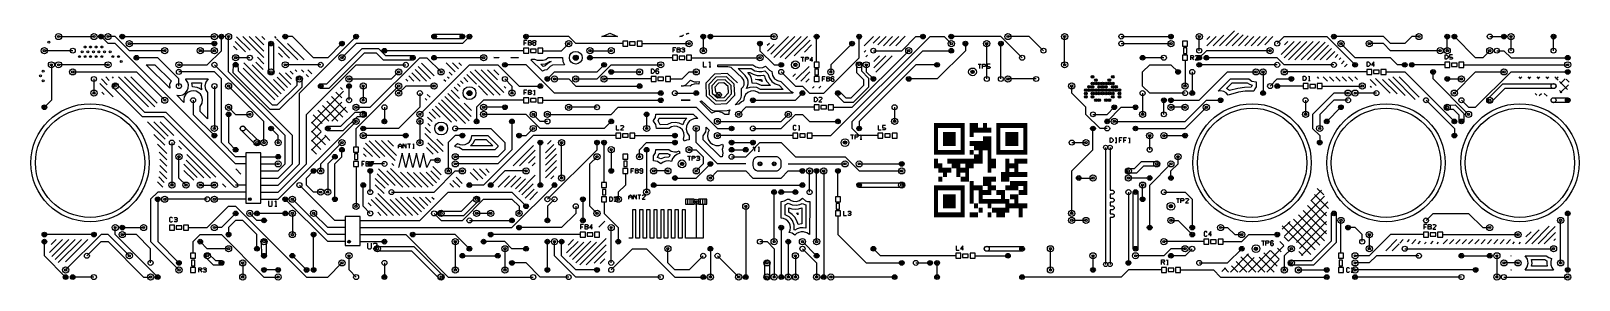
# Model space of a CAD drawing. Extents: x 8 to 285, y 7 to 52.
import ezdxf

# ---------------------------------------------------------------- set-up
doc = ezdxf.new("R2010")
doc.units = 0
doc.layers.add('SCORE', color=5, linetype='CONTINUOUS')

msp = doc.modelspace()

# ---------------------------------------------------------------- linework, layer by layer
at = {"layer": 'SCORE'}
for p, q in [((12.7, 50.8), (19.05, 50.8)), ((21.59, 49.53), (20.32, 50.8)), ((22.86, 50.8), (21.59, 50.8)), ((25.4, 48.26), (22.86, 50.8)), ((24.13, 50.8), (40.64, 50.8)), ((41.91, 48.26), (41.91, 50.8)), ((43.18, 44.45), (43.18, 50.8)), ((44.6293, 50.7751), (47.0671, 48.3373)), ((45.7258, 50.81), (49.481, 47.0548)), ((46.8571, 50.81), (49.4805, 48.1866)), ((47.9885, 50.81), (49.4801, 49.3184)), ((49.1199, 50.81), (49.6885, 50.2413)), ((50.6393, 49.918), (50.8, 49.95)), ((50.8, 49.95), (50.9607, 49.918)), ((51.3826, 50.81), (51.6735, 50.5191)), ((51.7891, 50.4035), (55.5726, 46.62)), ((54.61, 50.8), (53.34, 50.8)), ((58.42, 46.99), (54.61, 50.8)), ((55.88, 40.64), (66.04, 50.8)), ((79.592, 50.7588), (79.6081, 50.9219)), ((79.622, 50.6393), (79.592, 50.7588)), ((79.6081, 50.9219), (79.6853, 51.0664)), ((79.713, 50.503), (79.622, 50.6393)), ((79.6853, 51.0664), (79.812, 51.1704)), ((79.812, 50.4296), (79.713, 50.503)), ((79.812, 51.1704), (79.9688, 51.218)), ((79.9688, 50.382), (79.812, 50.4296)), ((79.9688, 51.218), (85.09, 51.22)), ((85.1312, 50.382), (79.9688, 50.382)), ((85.09, 51.22), (85.2507, 51.188)), ((86.36, 50.8), (85.09, 49.53)), ((85.288, 50.4296), (85.1312, 50.382)), ((85.2507, 51.188), (85.387, 51.097)), ((85.4147, 50.5336), (85.288, 50.4296)), ((85.387, 51.097), (85.478, 50.9607)), ((85.4919, 50.6781), (85.4147, 50.5336)), ((85.478, 50.9607), (85.51, 50.8)), ((85.51, 50.8), (85.4919, 50.6781)), ((96.6533, 50.06), (96.12, 50.06)), ((96.12, 50.06), (96.12, 49.26)), ((104.14, 50.8), (96.52, 50.8)), ((96.92, 49.26), (96.92, 50.06)), ((96.92, 50.06), (97.32, 50.06)), ((97.32, 50.06), (97.4533, 49.9267)), ((97.72, 49.9267), (97.8533, 50.06)), ((97.8533, 50.06), (98.12, 50.06)), ((98.12, 50.06), (98.2533, 49.9267)), ((105.41, 49.53), (104.14, 50.8)), ((110.0743, 50.78), (110.7455, 51.0268)), ((112.9191, 50.8132), (110.0743, 50.78)), ((110.7455, 51.0268), (111.5439, 51.4338)), ((111.5439, 51.4338), (112.3423, 51.0268)), ((112.3423, 51.0268), (112.9191, 50.8132)), ((114.75, 49.98), (113.85, 49.98)), ((113.85, 49.98), (113.85, 49.08)), ((114.75, 49.08), (114.75, 49.98)), ((117.29, 49.98), (116.39, 49.98)), ((116.39, 49.98), (116.39, 49.08)), ((117.29, 49.08), (117.29, 49.98)), ((124.0567, 50.78), (124.601, 50.9742)), ((124.4355, 50.78), (124.0567, 50.78)), ((124.7397, 51.0324), (124.4355, 50.78)), ((124.601, 50.9742), (124.7397, 51.0324)), ((125.1969, 51.2486), (125.5264, 51.4338)), ((125.4393, 51.3059), (125.1969, 51.2486)), ((125.7008, 51.3293), (125.4393, 51.3059)), ((125.5264, 51.4338), (125.7008, 51.3293)), ((128.27, 50.8), (128.27, 48.26)), ((140.97, 50.8), (129.54, 50.8)), ((140.355, 47.6078), (143.5572, 50.81)), ((140.9207, 47.0421), (144.6886, 50.81)), ((142.0332, 47.0233), (145.82, 50.81)), ((142.9642, 46.8229), (146.9513, 50.81)), ((144.5796, 47.3069), (147.4349, 50.1622)), ((148.59, 48.26), (148.59, 50.8)), ((151.13, 33.02), (168.91, 50.8)), ((156.21, 46.99), (156.21, 50.8)), ((157.11, 49.1204), (158.7996, 50.81)), ((158.7303, 49.6093), (159.931, 50.81)), ((159.578, 49.3257), (161.0623, 50.81)), ((160.5437, 49.16), (162.1937, 50.81)), ((161.6751, 49.16), (163.3251, 50.81)), ((162.8064, 49.16), (164.4837, 50.8373)), ((163.83, 48.26), (166.37, 50.8)), ((166.37, 50.8), (167.64, 50.8)), ((168.91, 50.8), (171.45, 50.8)), ((171.45, 50.8), (172.72, 49.53)), ((181.61, 50.8), (172.72, 50.8)), ((185.42, 46.99), (181.61, 50.8)), ((186.69, 50.8), (182.88, 50.8)), ((189.23, 48.26), (186.69, 50.8)), ((193.04, 45.72), (193.04, 50.8)), ((203.2, 50.8), (212.09, 50.8)), ((215.08, 49.98), (214.18, 49.98)), ((214.18, 49.98), (214.18, 49.08)), ((215.08, 49.08), (215.08, 49.98)), ((217.17, 48.26), (217.17, 50.8)), ((218.5191, 50.2697), (219.0594, 50.81)), ((218.5408, 49.16), (220.2079, 50.8272)), ((219.6722, 49.16), (221.5519, 51.0397)), ((220.8035, 49.16), (223.4546, 51.8111)), ((221.9349, 49.16), (224.193, 51.4181)), ((223.0663, 49.16), (225.0101, 51.1038)), ((224.1976, 49.16), (225.935, 50.8974)), ((225.329, 49.16), (226.979, 50.81)), ((226.4604, 49.16), (228.1104, 50.81)), ((227.5918, 49.16), (229.2418, 50.81)), ((228.9002, 49.337), (230.3731, 50.81)), ((231.14, 49.53), (232.41, 50.8)), ((232.41, 50.8), (240.03, 50.8)), ((240.03, 50.8), (245.11, 45.72)), ((250.19, 50.8), (241.3, 50.8)), ((251.46, 49.53), (250.19, 50.8)), ((255.27, 50.8), (254, 49.53)), ((256.54, 50.8), (255.27, 50.8)), ((261.62, 48.26), (261.62, 50.8)), ((266.7, 46.99), (262.89, 50.8)), ((269.24, 50.8), (271.78, 50.8)), ((273.05, 48.26), (273.05, 50.8)), ((280.67, 48.26), (280.67, 50.8)), ((15.24, 48.26), (10.16, 48.26)), ((22.86, 49.53), (21.59, 49.53)), ((44.45, 27.94), (22.86, 49.53)), ((25.4, 49.53), (40.64, 49.53)), ((31.75, 48.26), (25.4, 48.26)), ((38.1, 48.26), (40.64, 48.26)), ((39.37, 45.72), (41.91, 48.26)), ((44.0807, 49.061), (44.7295, 48.4121)), ((44.3408, 49.9322), (46.1936, 48.0794)), ((50.38, 49.53), (50.412, 49.6907)), ((50.382, 44.4088), (50.38, 49.53)), ((50.412, 49.6907), (50.503, 49.827)), ((50.503, 49.827), (50.6393, 49.918)), ((50.9607, 49.918), (51.0664, 49.8547)), ((51.0664, 49.8547), (51.1704, 49.728)), ((51.1704, 49.728), (51.218, 49.5712)), ((51.218, 49.5712), (51.218, 44.4088)), ((52.118, 48.9433), (54.1184, 46.9428)), ((52.118, 47.8119), (52.847, 47.0829)), ((53.7711, 49.5528), (56.704, 46.62)), ((60.786, 42.33), (67.136, 48.68)), ((63.5, 49.53), (60.96, 46.99)), ((67.484, 47.84), (61.134, 41.49)), ((66.04, 49.53), (63.5, 46.99)), ((85.09, 49.53), (66.04, 49.53)), ((67.136, 48.68), (70.024, 48.68)), ((69.676, 47.84), (67.484, 47.84)), ((70.946, 46.57), (69.676, 47.84)), ((70.024, 48.68), (71.294, 47.41)), ((93.98, 48.26), (71.12, 48.26)), ((71.294, 47.41), (76.2412, 47.408)), ((76.2412, 47.408), (76.4664, 47.3147)), ((76.4664, 47.3147), (76.6019, 47.1119)), ((96.07, 48.26), (93.98, 48.26)), ((96.97, 48.71), (96.07, 48.71)), ((96.07, 48.71), (96.07, 47.81)), ((96.07, 47.81), (96.97, 47.81)), ((96.12, 49.66), (96.52, 49.66)), ((97.32, 49.66), (96.92, 49.66)), ((97.32, 49.26), (96.92, 49.26)), ((96.97, 47.81), (96.97, 48.71)), ((98.29, 48.56), (97.29, 48.56)), ((97.29, 48.56), (97.29, 47.96)), ((97.29, 47.96), (98.29, 47.96)), ((97.4533, 49.7933), (97.32, 49.66)), ((97.32, 49.66), (97.4533, 49.5267)), ((97.4533, 49.3933), (97.32, 49.26)), ((97.4533, 49.9267), (97.4533, 49.7933)), ((97.4533, 49.5267), (97.4533, 49.3933)), ((97.72, 49.7933), (97.72, 49.9267)), ((97.8533, 49.66), (97.72, 49.7933)), ((97.8533, 49.66), (97.72, 49.5267)), ((97.72, 49.5267), (97.72, 49.3933)), ((97.72, 49.3933), (97.8533, 49.26)), ((98.12, 49.66), (97.8533, 49.66)), ((97.8533, 49.26), (98.12, 49.26)), ((98.2533, 49.7933), (98.12, 49.66)), ((98.2533, 49.5267), (98.12, 49.66)), ((98.12, 49.26), (98.2533, 49.3933)), ((98.2533, 49.9267), (98.2533, 49.7933)), ((98.2533, 49.3933), (98.2533, 49.5267)), ((98.29, 47.96), (98.29, 48.56)), ((99.51, 48.71), (98.61, 48.71)), ((98.61, 48.71), (98.61, 47.81)), ((98.61, 47.81), (99.51, 47.81)), ((99.51, 47.81), (99.51, 48.71)), ((99.51, 48.26), (101.6, 48.26)), ((101.6, 48.26), (102.87, 48.26)), ((102.87, 48.26), (104.14, 49.53)), ((111.76, 49.53), (105.41, 49.53)), ((107.95, 48.26), (111.76, 48.26)), ((113.85, 49.53), (111.76, 49.53)), ((113.85, 49.08), (114.75, 49.08)), ((116.07, 49.83), (115.07, 49.83)), ((115.07, 49.83), (115.07, 49.23)), ((115.07, 49.23), (116.07, 49.23)), ((116.07, 49.23), (116.07, 49.83)), ((116.39, 49.08), (117.29, 49.08)), ((117.29, 49.53), (119.38, 49.53)), ((119.38, 49.53), (125.73, 49.53)), ((123.64, 47.44), (122.74, 47.44)), ((122.74, 47.44), (122.74, 46.54)), ((123.3233, 48.79), (122.79, 48.79)), ((122.79, 48.79), (122.79, 47.99)), ((122.79, 48.39), (123.19, 48.39)), ((123.59, 47.99), (123.59, 48.79)), ((123.59, 48.79), (123.99, 48.79)), ((123.99, 48.39), (123.59, 48.39)), ((123.99, 47.99), (123.59, 47.99)), ((123.64, 46.54), (123.64, 47.44)), ((124.96, 47.29), (123.96, 47.29)), ((123.96, 47.29), (123.96, 46.69)), ((123.99, 48.79), (124.1233, 48.6567)), ((124.1233, 48.5233), (123.99, 48.39)), ((123.99, 48.39), (124.1233, 48.2567)), ((124.1233, 48.1233), (123.99, 47.99)), ((124.1233, 48.6567), (124.1233, 48.5233)), ((124.1233, 48.2567), (124.1233, 48.1233)), ((124.39, 48.6567), (124.5233, 48.79)), ((124.5233, 47.99), (124.39, 48.1233)), ((124.5233, 48.79), (124.79, 48.79)), ((124.79, 48.39), (124.5233, 48.39)), ((124.79, 47.99), (124.5233, 47.99)), ((124.79, 48.79), (124.9233, 48.6567)), ((124.9233, 48.5233), (124.79, 48.39)), ((124.79, 48.39), (124.9233, 48.2567)), ((124.9233, 48.1233), (124.79, 47.99)), ((124.9233, 48.6567), (124.9233, 48.5233)), ((124.9233, 48.2567), (124.9233, 48.1233)), ((124.96, 46.69), (124.96, 47.29)), ((126.18, 47.44), (125.28, 47.44)), ((125.28, 47.44), (125.28, 46.54)), ((126.18, 46.54), (126.18, 47.44)), ((138.43, 49.53), (138.43, 48.26)), ((138.43, 48.26), (140.97, 45.72)), ((139.7153, 49.2308), (140.1145, 49.63)), ((139.7893, 48.1735), (140.9665, 49.3507)), ((146.4241, 48.02), (147.69, 49.2859)), ((148.59, 46.17), (148.59, 48.26)), ((154.94, 49.53), (151.13, 45.72)), ((154.94, 38.1), (165.1, 48.26)), ((154.94, 35.56), (167.64, 48.26)), ((157.11, 47.989), (157.4007, 48.2797)), ((157.4205, 47.1682), (157.6843, 47.432)), ((158.75, 48.26), (163.83, 48.26)), ((158.8104, 46.2954), (159.8751, 47.36)), ((158.8241, 45.1777), (161.0064, 47.36)), ((159.1987, 44.4209), (162.1378, 47.36)), ((167.64, 48.26), (172.72, 48.26)), ((175.26, 48.26), (170.18, 43.18)), ((175.26, 49.53), (175.26, 48.26)), ((179.07, 43.18), (179.07, 49.53)), ((181.61, 43.18), (181.61, 49.53)), ((203.2, 49.53), (212.09, 49.53)), ((214.18, 49.08), (215.08, 49.08)), ((215.08, 47.44), (214.18, 47.44)), ((214.18, 47.44), (214.18, 46.54)), ((214.93, 48.76), (214.33, 48.76)), ((214.33, 48.76), (214.33, 47.76)), ((214.33, 47.76), (214.93, 47.76)), ((214.93, 47.76), (214.93, 48.76)), ((215.08, 46.54), (215.08, 47.44)), ((215.63, 46.59), (215.63, 47.39)), ((215.63, 47.39), (216.03, 47.39)), ((216.03, 47.39), (216.1633, 47.2567)), ((216.1633, 47.2567), (216.1633, 47.1233)), ((216.43, 47.2567), (216.5633, 47.39)), ((216.5633, 47.39), (216.83, 47.39)), ((216.83, 47.39), (216.9633, 47.2567)), ((216.9633, 47.2567), (216.9633, 47.1233)), ((218.44, 48.26), (217.17, 46.99)), ((229.87, 48.26), (218.44, 48.26)), ((231.8386, 47.5642), (234.1744, 49.9)), ((232.4043, 46.9985), (235.3057, 49.9)), ((232.4748, 49.3318), (233.043, 49.9)), ((233.1571, 46.62), (236.4371, 49.9)), ((234.2885, 46.62), (237.5685, 49.9)), ((235.4198, 46.62), (238.6998, 49.9)), ((236.5512, 46.62), (239.7442, 49.813)), ((237.6826, 46.62), (240.3099, 49.2473)), ((238.814, 46.62), (240.8756, 48.6816)), ((239.9453, 46.62), (241.4413, 48.1159)), ((241.5098, 47.0531), (242.007, 47.5503)), ((245.11, 46.99), (242.57, 49.53)), ((250.19, 49.53), (247.65, 49.53)), ((251.46, 48.26), (250.19, 49.53)), ((254, 49.53), (251.46, 49.53)), ((260.35, 48.26), (251.46, 48.26)), ((261.22, 46.72), (261.22, 47.52)), ((261.22, 47.52), (261.4867, 47.52)), ((261.4867, 47.52), (261.7533, 47.2533)), ((261.7533, 47.2533), (261.7533, 46.9867)), ((262.5533, 47.52), (262.02, 47.52)), ((262.02, 47.52), (262.02, 47.12)), ((269.24, 48.26), (267.97, 46.99)), ((270.51, 48.26), (271.78, 48.26)), ((271.78, 48.26), (273.05, 46.99)), ((11.43, 45.72), (11.43, 39.37)), ((21.59, 45.72), (12.7, 45.72)), ((15.24, 44.45), (26.67, 44.45)), ((30.48, 46.99), (26.67, 46.99)), ((26.67, 44.45), (31.75, 39.37)), ((28.4178, 45.74), (29.9622, 45.74)), ((32.6352, 41.5226), (28.4178, 45.74)), ((29.9622, 45.74), (32.8655, 42.8368)), ((34.29, 43.18), (30.48, 46.99)), ((34.29, 45.72), (39.37, 45.72)), ((40.64, 44.45), (34.29, 44.45)), ((53.34, 33.02), (40.64, 45.72)), ((41.91, 43.18), (40.64, 44.45)), ((54.61, 33.02), (43.18, 44.45)), ((44.03, 44.276), (44.0481, 45.8419)), ((44.0481, 45.8419), (44.153, 46.017)), ((44.153, 46.017), (44.3281, 46.1219)), ((44.3281, 46.1219), (44.5719, 46.1219)), ((46.99, 46.99), (44.45, 46.99)), ((44.5719, 46.1219), (44.747, 46.017)), ((44.747, 46.017), (44.838, 45.8807)), ((44.838, 45.8807), (44.868, 45.7612)), ((44.868, 45.7612), (44.87, 44.624)), ((44.87, 44.624), (50.974, 38.52)), ((45.7691, 45.1098), (51.4589, 39.42)), ((45.9203, 46.09), (52.0568, 39.9535)), ((47.4281, 45.7135), (52.6224, 40.5192)), ((48.0794, 46.1936), (49.4106, 44.8625)), ((48.3373, 47.0671), (49.4814, 45.923)), ((50.4296, 44.252), (50.382, 44.4088)), ((51.218, 44.4088), (51.188, 44.2893)), ((59.69, 45.72), (53.34, 45.72)), ((54.2259, 44.5726), (54.7326, 44.0659)), ((55.1099, 44.82), (55.387, 44.5429)), ((56.2412, 44.82), (56.6584, 44.4028)), ((57.15, 36.83), (66.04, 45.72)), ((57.3726, 44.82), (58.0799, 44.1127)), ((60.96, 46.99), (58.42, 46.99)), ((66.04, 45.72), (74.93, 45.72)), ((68.58, 38.1), (77.47, 46.99)), ((76.2412, 46.572), (70.946, 46.57)), ((72.39, 43.18), (73.66, 44.45)), ((76.398, 46.6196), (76.2412, 46.572)), ((76.5492, 46.7567), (76.398, 46.6196)), ((76.6119, 46.9081), (76.5492, 46.7567)), ((76.6019, 47.1119), (76.6119, 46.9081)), ((76.6211, 44.8667), (78.6777, 42.81)), ((77.1864, 45.4327), (79.3962, 43.2229)), ((77.47, 46.99), (78.74, 46.99)), ((77.47, 36.83), (86.36, 45.72)), ((77.7518, 45.9987), (80.0238, 43.7267)), ((78.74, 46.99), (81.28, 44.45)), ((88.9, 46.99), (80.01, 46.99)), ((82.186, 46.09), (83.8216, 44.4544)), ((82.7292, 44.4154), (83.2559, 43.8887)), ((83.3173, 46.09), (84.3873, 45.0201)), ((84.4487, 46.09), (84.953, 45.5858)), ((86.36, 45.72), (91.44, 45.72)), ((86.4631, 44.5503), (90.7427, 40.2707)), ((87.3248, 44.82), (91.8736, 40.2712)), ((88.4562, 44.82), (92.534, 40.7422)), ((89.5876, 44.82), (91.368, 43.0396)), ((90.6993, 47.01), (91.6505, 47.01)), ((91.5923, 46.9602), (90.6993, 47.01)), ((90.7189, 44.82), (91.5966, 43.9424)), ((91.44, 45.72), (95.25, 41.91)), ((91.6505, 47.01), (91.5923, 46.9602)), ((96.52, 45.72), (92.71, 45.72)), ((93.7695, 47.01), (95.1106, 47.01)), ((93.8168, 46.97), (93.7695, 47.01)), ((95.1452, 46.97), (93.8168, 46.97)), ((95.1106, 47.01), (95.1452, 46.97)), ((101.6, 40.64), (96.52, 45.72)), ((97.3775, 46.6289), (97.562, 46.71)), ((99.4262, 44.5838), (97.3775, 46.6289)), ((97.562, 46.71), (98.018, 46.71)), ((98.018, 46.71), (98.5217, 46.5635)), ((98.5217, 46.5635), (99.5983, 46.5635)), ((99.1391, 45.86), (99.9575, 45.9125)), ((99.5741, 45.4255), (99.1391, 45.86)), ((99.8196, 44.7696), (99.4262, 44.5838)), ((99.9029, 45.5106), (99.5741, 45.4255)), ((99.5983, 46.5635), (100.0686, 46.6922)), ((100.2288, 44.8465), (99.8196, 44.7696)), ((100.4605, 46.0318), (99.9029, 45.5106)), ((99.9575, 45.9125), (100.3678, 46.0594)), ((100.0686, 46.6922), (100.4694, 47.01)), ((100.8341, 45.4374), (100.2288, 44.8465)), ((100.33, 43.18), (101.6, 44.45)), ((100.3678, 46.0594), (100.7485, 46.306)), ((101.0107, 46.3072), (100.4605, 46.0318)), ((100.4694, 47.01), (103.0107, 47.0187)), ((100.7485, 46.306), (101.0107, 46.3072)), ((101.2703, 45.6553), (100.8341, 45.4374)), ((103.387, 45.7), (101.2703, 45.6553)), ((101.6, 44.45), (109.22, 44.45)), ((103.0107, 47.0187), (103.1061, 46.3193)), ((103.1061, 46.3193), (103.387, 45.7)), ((120.65, 46.99), (107.95, 46.99)), ((109.22, 43.18), (111.76, 45.72)), ((109.22, 44.45), (110.49, 45.72)), ((111.76, 45.72), (120.65, 45.72)), ((111.76, 44.45), (116.84, 44.45)), ((118.98, 44.18), (118.98, 44.98)), ((118.98, 44.98), (119.2467, 44.98)), ((119.2467, 44.98), (119.5133, 44.7133)), ((119.5133, 44.4467), (119.2467, 44.18)), ((119.5133, 44.7133), (119.5133, 44.4467)), ((119.9133, 44.98), (119.78, 44.8467)), ((119.78, 44.8467), (119.78, 44.3133)), ((120.18, 44.58), (119.78, 44.58)), ((120.18, 44.98), (119.9133, 44.98)), ((120.3133, 44.8467), (120.18, 44.98)), ((120.3133, 44.4467), (120.18, 44.58)), ((120.3133, 44.3133), (120.3133, 44.4467)), ((122.74, 46.99), (120.65, 46.99)), ((122.74, 46.54), (123.64, 46.54)), ((123.96, 46.69), (124.96, 46.69)), ((124.46, 43.18), (125.73, 44.45)), ((125.28, 46.54), (126.18, 46.54)), ((125.73, 44.45), (127, 44.45)), ((126.18, 46.99), (128.27, 46.99)), ((128.27, 46.99), (138.43, 46.99)), ((128.27, 46.25), (128.27, 45.35)), ((128.27, 45.35), (128.87, 45.35)), ((129.32, 46.1), (129.47, 46.25)), ((129.32, 45.35), (129.62, 45.35)), ((129.47, 46.25), (129.47, 45.35)), ((130.8697, 45.3384), (130.87, 45.74)), ((132.6833, 45.3881), (130.8697, 45.3384)), ((130.87, 45.74), (137.1355, 45.74)), ((133.2662, 45.216), (132.6833, 45.3881)), ((135.2365, 43.3988), (133.2662, 45.216)), ((134.5182, 45.04), (136.8664, 45.04)), ((135.8033, 43.8204), (134.5182, 45.04)), ((136.8664, 45.04), (137.4985, 44.6706)), ((137.1355, 45.74), (137.6851, 45.3519)), ((137.4985, 44.6706), (138.2119, 44.5001)), ((137.6851, 45.3519), (138.3687, 45.1915)), ((138.2119, 44.5001), (138.77, 44.5138)), ((138.3687, 45.1915), (138.9265, 45.2603)), ((138.77, 44.5138), (139.2885, 44.6427)), ((138.9265, 45.2603), (139.4274, 45.4924)), ((139.2885, 44.6427), (139.8638, 44.1159)), ((139.4274, 45.4924), (140.151, 44.7762)), ((140.151, 44.7762), (140.5432, 44.5458)), ((140.5432, 44.5458), (140.6597, 43.8246)), ((140.97, 45.72), (142.24, 45.72)), ((142.24, 44.45), (144.78, 41.91)), ((144.8805, 43.0823), (147.2182, 45.42)), ((145.7396, 42.81), (147.39, 44.4604)), ((145.78, 47.12), (146.3133, 47.12)), ((146.0467, 47.12), (146.0467, 46.32)), ((146.58, 46.32), (146.58, 47.12)), ((146.58, 47.12), (146.98, 47.12)), ((146.98, 46.72), (146.58, 46.72)), ((146.98, 47.12), (147.1133, 46.9867)), ((147.1133, 46.8533), (146.98, 46.72)), ((147.1133, 46.9867), (147.1133, 46.8533)), ((147.78, 47.12), (147.38, 46.5867)), ((147.38, 46.5867), (147.9133, 46.5867)), ((147.78, 46.32), (147.78, 47.12)), ((149.04, 46.17), (148.14, 46.17)), ((148.14, 46.17), (148.14, 45.27)), ((148.14, 45.27), (149.04, 45.27)), ((148.89, 44.95), (148.29, 44.95)), ((148.29, 44.95), (148.29, 43.95)), ((148.89, 43.95), (148.89, 44.95)), ((149.04, 45.27), (149.04, 46.17)), ((149.86, 40.64), (156.21, 46.99)), ((151.13, 45.72), (151.13, 44.45)), ((155.79, 44.276), (155.8081, 45.8419)), ((155.8081, 45.8419), (155.8853, 45.9864)), ((155.8853, 45.9864), (156.012, 46.0904)), ((156.012, 46.0904), (156.21, 46.14)), ((156.21, 46.14), (156.3707, 46.108)), ((166.37, 45.72), (156.21, 35.56)), ((156.3707, 46.108), (156.5347, 45.9864)), ((156.5347, 45.9864), (156.6219, 45.8019)), ((156.6219, 45.8019), (156.63, 44.624)), ((156.63, 44.624), (157.9, 43.354)), ((157.48, 45.72), (157.48, 44.45)), ((157.48, 44.45), (158.75, 43.18)), ((170.18, 45.72), (166.37, 45.72)), ((177.53, 45.85), (178.0633, 45.85)), ((177.7967, 45.85), (177.7967, 45.05)), ((178.33, 45.05), (178.33, 45.85)), ((178.33, 45.85), (178.73, 45.85)), ((178.73, 45.45), (178.33, 45.45)), ((178.73, 45.85), (178.8633, 45.7167)), ((178.8633, 45.5833), (178.73, 45.45)), ((178.8633, 45.7167), (178.8633, 45.5833)), ((179.6633, 45.85), (179.13, 45.85)), ((179.13, 45.85), (179.13, 45.45)), ((179.13, 45.45), (179.53, 45.45)), ((179.53, 45.05), (179.13, 45.05)), ((179.53, 45.45), (179.6633, 45.3167)), ((179.6633, 45.1833), (179.53, 45.05)), ((179.6633, 45.3167), (179.6633, 45.1833)), ((210.82, 46.99), (207.01, 46.99)), ((207.01, 44.45), (208.28, 45.72)), ((207.01, 41.91), (207.01, 44.45)), ((208.28, 45.72), (212.09, 45.72)), ((212.09, 45.72), (213.36, 44.45)), ((214.18, 46.54), (215.08, 46.54)), ((214.63, 46.54), (214.63, 44.45)), ((214.63, 44.45), (214.63, 41.91)), ((216.03, 46.99), (215.63, 46.99)), ((215.8967, 46.99), (216.1633, 46.59)), ((215.9, 44.45), (215.9, 40.64)), ((216.1633, 47.1233), (216.03, 46.99)), ((216.9633, 47.1233), (216.43, 46.59)), ((216.43, 46.59), (216.9633, 46.59)), ((231.14, 45.72), (217.17, 45.72)), ((217.17, 39.37), (222.25, 44.45)), ((231.14, 46.99), (218.44, 46.99)), ((222.25, 44.45), (227.33, 44.45)), ((228.6, 44.45), (228.6, 40.64)), ((232.41, 45.72), (231.14, 46.99)), ((241.3, 45.72), (232.41, 45.72)), ((245.11, 44.45), (232.41, 44.45)), ((242.2582, 46.6701), (242.5726, 46.9846)), ((242.6352, 45.9157), (243.1383, 46.4189)), ((243.2008, 45.35), (243.704, 45.8532)), ((251.46, 46.99), (245.11, 46.99)), ((247.2, 44.45), (245.11, 44.45)), ((248.1, 44.9), (247.2, 44.9)), ((247.2, 44.9), (247.2, 44)), ((247.25, 45.45), (247.25, 46.25)), ((247.25, 46.25), (247.5167, 46.25)), ((247.5167, 45.45), (247.25, 45.45)), ((247.5167, 46.25), (247.7833, 45.9833)), ((247.7833, 45.7167), (247.5167, 45.45)), ((247.7833, 45.9833), (247.7833, 45.7167)), ((248.45, 46.25), (248.05, 45.7167)), ((248.05, 45.7167), (248.5833, 45.7167)), ((248.1, 44), (248.1, 44.9)), ((249.42, 44.75), (248.42, 44.75)), ((248.42, 44.75), (248.42, 44.15)), ((248.45, 45.45), (248.45, 46.25)), ((249.42, 44.15), (249.42, 44.75)), ((250.64, 44.9), (249.74, 44.9)), ((249.74, 44.9), (249.74, 44)), ((250.64, 44), (250.64, 44.9)), ((250.64, 44.45), (252.73, 44.45)), ((252.73, 45.72), (251.46, 46.99)), ((254, 45.72), (252.73, 45.72)), ((252.73, 44.45), (254, 44.45)), ((254, 44.45), (262.89, 35.56)), ((259.08, 45.72), (255.27, 45.72)), ((261.17, 45.72), (259.08, 45.72)), ((259.08, 43.18), (259.08, 44.45)), ((262.07, 46.17), (261.17, 46.17)), ((261.17, 46.17), (261.17, 45.27)), ((261.17, 45.27), (262.07, 45.27)), ((261.4867, 46.72), (261.22, 46.72)), ((261.7533, 46.9867), (261.4867, 46.72)), ((262.02, 47.12), (262.42, 47.12)), ((262.42, 46.72), (262.02, 46.72)), ((262.07, 45.27), (262.07, 46.17)), ((263.39, 46.02), (262.39, 46.02)), ((262.39, 46.02), (262.39, 45.42)), ((262.39, 45.42), (263.39, 45.42)), ((262.42, 47.12), (262.5533, 46.9867)), ((262.5533, 46.8533), (262.42, 46.72)), ((262.5533, 46.9867), (262.5533, 46.8533)), ((262.89, 40.64), (266.7, 44.45)), ((263.39, 45.42), (263.39, 46.02)), ((264.61, 46.17), (263.71, 46.17)), ((263.71, 46.17), (263.71, 45.27)), ((263.71, 45.27), (264.61, 45.27)), ((264.61, 45.27), (264.61, 46.17)), ((264.61, 45.72), (266.7, 45.72)), ((267.97, 46.99), (266.7, 46.99)), ((266.7, 45.72), (283.21, 45.72)), ((266.7, 38.1), (273.05, 44.45)), ((266.7, 44.45), (271.78, 44.45)), ((273.05, 46.99), (283.21, 46.99)), ((273.05, 44.45), (283.21, 44.45)), ((19.05, 43.18), (19.05, 40.64)), ((20.1069, 42.3408), (22.4759, 39.9717)), ((20.3993, 43.1797), (21.4302, 42.1488)), ((21.1604, 43.55), (21.8056, 42.9048)), ((22.2918, 43.55), (22.5223, 43.3195)), ((22.442, 41.8688), (22.4581, 42.0319)), ((22.472, 41.7493), (22.442, 41.8688)), ((22.4581, 42.0319), (22.5108, 42.1433)), ((22.563, 41.613), (22.472, 41.7493)), ((22.5108, 42.1433), (22.662, 42.2804)), ((22.662, 42.2804), (22.8188, 42.328)), ((22.8188, 42.328), (22.9819, 42.3119)), ((22.9819, 42.3119), (23.1264, 42.2347)), ((23.1264, 42.2347), (28.114, 37.25)), ((23.4232, 43.55), (28.8232, 38.15)), ((24.5545, 43.55), (29.9545, 38.15)), ((25.6859, 43.55), (30.4042, 38.8317)), ((32.8655, 42.8368), (32.618, 42.2151)), ((32.618, 42.2151), (32.6352, 41.5226)), ((34.29, 41.91), (34.29, 43.18)), ((35.54, 43.0615), (35.5395, 43.2)), ((35.5395, 43.2), (39.5336, 43.2)), ((35.8703, 42.5354), (35.54, 43.0615)), ((35.9785, 42.1034), (35.8703, 42.5354)), ((35.9514, 41.552), (35.9785, 42.1034)), ((36.6851, 41.7651), (36.6158, 42.5)), ((36.6158, 42.5), (38.3142, 42.5)), ((37.5523, 41.6582), (36.6851, 41.7651)), ((37.9848, 41.4733), (37.5523, 41.6582)), ((38.3142, 42.5), (38.2407, 41.883)), ((38.2407, 41.883), (38.3368, 41.2373)), ((39.0943, 42.6167), (38.9407, 41.937)), ((38.9407, 41.937), (39.0473, 41.3167)), ((39.5336, 43.2), (39.0943, 42.6167)), ((40.64, 41.91), (40.64, 34.29)), ((41.91, 31.75), (41.91, 43.18)), ((49.53, 35.56), (43.18, 41.91)), ((50.626, 37.68), (44.03, 44.276)), ((50.5336, 44.1253), (50.4296, 44.252)), ((50.6781, 44.0481), (50.5336, 44.1253)), ((50.8412, 44.032), (50.6781, 44.0481)), ((50.9607, 44.062), (50.8412, 44.032)), ((51.097, 44.153), (50.9607, 44.062)), ((51.188, 44.2893), (51.097, 44.153)), ((51.2125, 43.0606), (53.1881, 41.0849)), ((51.896, 38.52), (55.46, 42.084)), ((51.8993, 43.5051), (53.7538, 41.6506)), ((52.2411, 44.2947), (54.3195, 42.2163)), ((56.3, 41.736), (52.244, 37.68)), ((53.3955, 44.2716), (54.4316, 43.2355)), ((55.46, 42.084), (55.4681, 43.2619)), ((55.4681, 43.2619), (55.5553, 43.4464)), ((55.5553, 43.4464), (55.7581, 43.5819)), ((55.7581, 43.5819), (55.9212, 43.598)), ((55.9212, 43.598), (56.078, 43.5504)), ((56.078, 43.5504), (56.2047, 43.4464)), ((56.2047, 43.4464), (56.2819, 43.3019)), ((56.2819, 43.3019), (56.3, 41.736)), ((57.1028, 43.9584), (57.5142, 43.547)), ((59.27, 41.91), (59.302, 42.0707)), ((59.302, 41.7493), (59.27, 41.91)), ((59.302, 42.0707), (59.393, 42.207)), ((59.4567, 41.5608), (59.302, 41.7493)), ((59.393, 42.207), (59.5293, 42.298)), ((59.5293, 42.298), (59.69, 42.33)), ((59.69, 42.33), (60.786, 42.33)), ((63.2404, 41.6476), (63.6139, 41.2741)), ((64.77, 43.18), (72.39, 43.18)), ((64.77, 39.37), (64.77, 41.91)), ((66.04, 34.29), (73.66, 41.91)), ((67.31, 41.91), (67.31, 39.37)), ((74.93, 41.91), (73.66, 40.64)), ((74.9251, 43.1686), (75.2836, 42.81)), ((80.01, 41.91), (74.93, 41.91)), ((75.4904, 43.7346), (76.415, 42.81)), ((76.0557, 44.3006), (77.5464, 42.81)), ((81.789, 43.0928), (82.1245, 42.7573)), ((82.4367, 43.5766), (82.6902, 43.323)), ((83.6347, 41.7219), (84.3445, 41.012)), ((84.2004, 42.2876), (84.6776, 41.8103)), ((84.7661, 42.8533), (85.254, 42.3653)), ((85.3317, 43.419), (86.081, 42.6697)), ((85.8974, 43.9846), (87.648, 42.2341)), ((87.9541, 41.928), (89.6118, 40.2703)), ((92.5696, 41.838), (92.8544, 41.5531)), ((92.71, 43.18), (93.98, 41.91)), ((93.98, 41.91), (93.98, 40.64)), ((95.25, 41.91), (99.06, 41.91)), ((101.6, 43.18), (104.14, 43.18)), ((104.14, 43.18), (105.41, 41.91)), ((105.41, 43.18), (109.22, 43.18)), ((105.41, 41.91), (116.84, 41.91)), ((116.84, 43.18), (110.49, 43.18)), ((118.93, 43.18), (116.84, 43.18)), ((119.83, 43.63), (118.93, 43.63)), ((118.93, 43.63), (118.93, 42.73)), ((118.93, 42.73), (119.83, 42.73)), ((119.2467, 44.18), (118.98, 44.18)), ((119.78, 44.3133), (119.9133, 44.18)), ((119.83, 42.73), (119.83, 43.63)), ((119.9133, 44.18), (120.18, 44.18)), ((121.15, 43.48), (120.15, 43.48)), ((120.15, 43.48), (120.15, 42.88)), ((120.15, 42.88), (121.15, 42.88)), ((120.18, 44.18), (120.3133, 44.3133)), ((121.15, 42.88), (121.15, 43.48)), ((122.37, 43.63), (121.47, 43.63)), ((121.47, 43.63), (121.47, 42.73)), ((121.47, 42.73), (122.37, 42.73)), ((122.37, 42.73), (122.37, 43.63)), ((122.37, 43.18), (124.46, 43.18)), ((124.2964, 41.93), (124.7374, 41.9615)), ((125.8932, 41.89), (124.2964, 41.93)), ((124.7374, 41.9615), (125.1254, 42.1223)), ((125.1254, 42.1223), (126.0011, 42.9534)), ((126.2369, 42.1249), (125.8932, 41.89)), ((126.0011, 42.9534), (126.3364, 42.7773)), ((126.6479, 42.272), (126.2369, 42.1249)), ((126.3364, 42.7773), (126.7093, 42.6741)), ((127.0613, 42.3085), (126.6479, 42.272)), ((126.7093, 42.6741), (127.1152, 42.6542)), ((127.4724, 42.2412), (127.0613, 42.3085)), ((127.1152, 42.6542), (127.5104, 42.7245)), ((127.5104, 42.7245), (127.4724, 42.2412)), ((130.2869, 44.0708), (128.7179, 42.4046)), ((128.7179, 42.4046), (128.7867, 40.1739)), ((130.5148, 43.5208), (129.2679, 42.1768)), ((129.2679, 42.1768), (129.3367, 40.4017)), ((130.7426, 42.9708), (129.8179, 41.949)), ((129.8179, 41.949), (129.8867, 40.6295)), ((132.6315, 44.1396), (130.2869, 44.0708)), ((130.9704, 42.4208), (130.3679, 41.7211)), ((130.3679, 41.7211), (130.4367, 40.8573)), ((132.4037, 43.5896), (130.5148, 43.5208)), ((132.1759, 43.0396), (130.7426, 42.9708)), ((131.9481, 42.4896), (130.9704, 42.4208)), ((132.7283, 41.8066), (131.9481, 42.4896)), ((133.2783, 42.0344), (132.1759, 43.0396)), ((133.8283, 42.2622), (132.4037, 43.5896)), ((134.3783, 42.49), (132.6315, 44.1396)), ((132.7971, 40.715), (132.7283, 41.8066)), ((133.3471, 40.4871), (133.2783, 42.0344)), ((133.8971, 40.2593), (133.8283, 42.2622)), ((135.1061, 41.4747), (135.3872, 41.7527)), ((135.5323, 42.9695), (135.2365, 43.3988)), ((135.3872, 41.7527), (135.5745, 42.1286)), ((135.626, 42.5601), (135.5323, 42.9695)), ((135.5745, 42.1286), (135.626, 42.5601)), ((136.1843, 43.2241), (135.8033, 43.8204)), ((136.0262, 41.4505), (136.2234, 41.8604)), ((136.6043, 41.6735), (136.0262, 41.4505)), ((136.3023, 42.8045), (136.1843, 43.2241)), ((136.2234, 41.8604), (136.3171, 42.2861)), ((136.2749, 44.34), (136.6373, 44.34)), ((136.5963, 43.9393), (136.2749, 44.34)), ((136.3171, 42.2861), (136.3023, 42.8045)), ((136.8364, 43.4787), (136.5963, 43.9393)), ((137.187, 41.7393), (136.6043, 41.6735)), ((136.6373, 44.34), (137.2306, 44.0239)), ((136.9821, 42.9802), (136.8364, 43.4787)), ((137.0271, 42.4367), (136.9821, 42.9802)), ((137.8858, 42.3525), (137.0271, 42.4367)), ((137.8736, 41.6295), (137.187, 41.7393)), ((137.2306, 44.0239), (137.9339, 43.8293)), ((137.6563, 43.1682), (138.6892, 43.0997)), ((137.6709, 43.1044), (137.6563, 43.1682)), ((138.28, 42.9692), (137.6709, 43.1044)), ((138.5059, 41.32), (137.8736, 41.6295)), ((138.7087, 42.02), (137.8858, 42.3525)), ((137.9339, 43.8293), (138.56, 43.7932)), ((138.8479, 42.7398), (138.28, 42.9692)), ((138.56, 43.7932), (139.0841, 43.8582)), ((138.6892, 43.0997), (138.8479, 42.7398)), ((140.3165, 42.02), (138.7087, 42.02)), ((139.0841, 43.8582), (139.2263, 43.7261)), ((139.2263, 43.7261), (139.3869, 43.239)), ((139.3869, 43.239), (139.678, 42.7057)), ((139.678, 42.7057), (140.3165, 42.02)), ((139.8638, 44.1159), (140.1113, 43.3428)), ((140.1113, 43.3428), (140.5625, 42.7343)), ((140.5625, 42.7343), (141.1328, 42.3213)), ((140.6597, 43.8246), (141.0575, 43.2293)), ((141.0575, 43.2293), (141.5648, 42.8903)), ((141.1328, 42.3213), (141.8497, 42.0826)), ((141.5648, 42.8903), (142.1703, 42.7519)), ((141.8497, 42.0826), (142.6123, 41.32)), ((142.1703, 42.7519), (143.921, 41.0024)), ((144.3148, 43.648), (144.7875, 44.1207)), ((144.78, 41.91), (146.05, 41.91)), ((146.05, 41.91), (147.32, 40.64)), ((146.6452, 42.5843), (147.24, 43.1791)), ((147.8637, 41.54), (148.1537, 41.83)), ((149.04, 43.63), (148.14, 43.63)), ((148.14, 43.63), (148.14, 42.73)), ((148.14, 42.73), (149.04, 42.73)), ((148.29, 43.95), (148.89, 43.95)), ((148.9951, 41.54), (149.3357, 41.8806)), ((149.04, 42.73), (149.04, 43.63)), ((150.1233, 43.58), (149.59, 43.58)), ((149.59, 43.58), (149.59, 42.78)), ((149.59, 43.18), (149.99, 43.18)), ((150.39, 42.78), (150.39, 43.58)), ((150.39, 43.58), (150.79, 43.58)), ((150.79, 43.18), (150.39, 43.18)), ((150.79, 42.78), (150.39, 42.78)), ((150.79, 43.58), (150.9233, 43.4467)), ((150.9233, 43.3133), (150.79, 43.18)), ((150.79, 43.18), (150.9233, 43.0467)), ((150.9233, 42.9133), (150.79, 42.78)), ((150.9233, 43.4467), (150.9233, 43.3133)), ((150.9233, 43.0467), (150.9233, 42.9133)), ((151.3233, 43.58), (151.19, 43.4467)), ((151.19, 43.4467), (151.19, 42.9133)), ((151.59, 43.18), (151.19, 43.18)), ((151.19, 42.9133), (151.3233, 42.78)), ((151.59, 43.58), (151.3233, 43.58)), ((151.3233, 42.78), (151.59, 42.78)), ((151.7233, 43.4467), (151.59, 43.58)), ((151.7233, 43.0467), (151.59, 43.18)), ((151.59, 42.78), (151.7233, 42.9133)), ((151.7233, 42.9133), (151.7233, 43.0467)), ((154.766, 39.79), (157.06, 42.084)), ((157.9, 41.736), (155.114, 38.95)), ((157.06, 43.006), (155.79, 44.276)), ((157.06, 42.084), (157.06, 43.006)), ((157.9, 43.354), (157.9, 41.736)), ((170.18, 43.18), (165.1, 43.18)), ((187.96, 43.18), (182.88, 43.18)), ((194.31, 40.64), (194.31, 41.91)), ((208.28, 40.64), (207.01, 41.91)), ((220.5514, 40.9836), (222.7678, 43.2)), ((222.0444, 41.4867), (223.0577, 42.5)), ((222.7678, 43.2), (226.0355, 43.2)), ((223.0577, 42.5), (225.7664, 42.5)), ((225.2729, 41.6603), (224.0883, 41.4863)), ((226.4938, 41.7254), (225.2729, 41.6603)), ((225.7664, 42.5), (226.1756, 42.2331)), ((226.0355, 43.2), (226.6165, 42.798)), ((226.1756, 42.2331), (226.65, 42.045)), ((226.65, 42.045), (226.4938, 41.7254)), ((226.6165, 42.798), (227.35, 42.6507)), ((227.35, 41.7468), (227.1151, 41.4031)), ((227.35, 42.6507), (227.35, 41.7468)), ((229.87, 41.91), (231.14, 43.18)), ((231.14, 43.18), (233.68, 43.18)), ((233.68, 41.91), (231.14, 41.91)), ((235.77, 41.91), (233.68, 41.91)), ((236.67, 42.36), (235.77, 42.36)), ((235.77, 42.36), (235.77, 41.46)), ((235.82, 42.91), (235.82, 43.71)), ((235.82, 43.71), (236.0867, 43.71)), ((236.0867, 42.91), (235.82, 42.91)), ((236.0867, 43.71), (236.3533, 43.4433)), ((236.3533, 43.1767), (236.0867, 42.91)), ((236.3533, 43.4433), (236.3533, 43.1767)), ((236.67, 41.46), (236.67, 42.36)), ((236.7533, 43.5767), (236.8867, 43.71)), ((236.7533, 42.91), (237.02, 42.91)), ((236.8867, 43.71), (236.8867, 42.91)), ((237.99, 42.21), (236.99, 42.21)), ((236.99, 42.21), (236.99, 41.61)), ((237.99, 41.61), (237.99, 42.21)), ((238.2747, 43.55), (238.5647, 43.26)), ((239.21, 42.36), (238.31, 42.36)), ((238.31, 42.36), (238.31, 41.46)), ((239.21, 41.46), (239.21, 42.36)), ((239.21, 41.91), (241.3, 41.91)), ((239.4061, 43.55), (240.1461, 42.81)), ((240.5374, 43.55), (241.2774, 42.81)), ((241.3, 41.91), (246.38, 41.91)), ((241.6688, 43.55), (242.4088, 42.81)), ((242.8002, 43.55), (243.5402, 42.81)), ((243.9315, 43.55), (244.6715, 42.81)), ((245.0629, 43.55), (245.5294, 43.0836)), ((247.2, 44), (248.1, 44)), ((247.7757, 43.1), (248.8865, 41.9892)), ((247.8293, 41.9149), (248.0625, 41.6818)), ((248.42, 44.15), (249.42, 44.15)), ((248.757, 43.25), (251.3612, 40.6458)), ((249.74, 44), (250.64, 44)), ((250.0384, 43.1), (252.6303, 40.5081)), ((251.0635, 43.2063), (254.0773, 40.1924)), ((251.8511, 43.55), (255.8836, 39.5176)), ((252.9825, 43.55), (256.5886, 39.9439)), ((265.43, 36.83), (259.08, 43.18)), ((261.62, 43.18), (264.16, 43.18)), ((268.9153, 39.6364), (271.606, 42.33)), ((271.606, 42.33), (280.67, 42.33)), ((274.419, 43.55), (274.739, 43.23)), ((274.6461, 43.23), (274.9661, 43.55)), ((276.0453, 43.55), (276.3653, 43.23)), ((276.2725, 43.23), (276.5925, 43.55)), ((277.6717, 43.55), (277.9917, 43.23)), ((277.8988, 43.23), (278.2188, 43.55)), ((279.298, 43.55), (279.618, 43.23)), ((279.5252, 43.23), (279.8452, 43.55)), ((280.67, 42.33), (280.8307, 42.298)), ((280.8307, 42.298), (280.967, 42.207)), ((280.9244, 43.55), (281.5008, 42.9736)), ((280.967, 42.207), (281.058, 42.0707)), ((281.058, 41.7493), (280.967, 41.613)), ((281.058, 42.0707), (281.09, 41.91)), ((281.09, 41.91), (281.058, 41.7493)), ((281.108, 43.1865), (281.4715, 43.55)), ((281.7336, 42.7408), (283.1584, 41.316)), ((281.8601, 40.6858), (283.3269, 42.1527)), ((281.9332, 42.3853), (282.7581, 43.2103)), ((282.9427, 43.158), (283.4743, 42.6264)), ((11.43, 39.37), (10.16, 38.1)), ((20.4871, 40.8292), (20.8988, 40.4175)), ((27.766, 36.41), (22.563, 41.613)), ((33.9026, 40.2552), (34.4297, 40.2162)), ((35.1752, 38.9826), (33.9026, 40.2552)), ((34.4297, 40.2162), (34.9652, 40.3503)), ((34.9652, 40.3503), (35.4476, 40.6656)), ((35.2497, 39.9954), (35.1337, 39.4754)), ((35.1337, 39.4754), (35.1752, 38.9826)), ((35.5335, 40.4689), (35.2497, 39.9954)), ((35.4476, 40.6656), (35.776, 41.0851)), ((35.9083, 40.7979), (35.5335, 40.4689)), ((35.776, 41.0851), (35.9514, 41.552)), ((36.3956, 41.0132), (35.9083, 40.7979)), ((36.8913, 41.0685), (36.3956, 41.0132)), ((36.83, 39.37), (36.83, 36.83)), ((37.3817, 40.9776), (36.8913, 41.0685)), ((37.8601, 40.7219), (37.3817, 40.9776)), ((38.1265, 40.4689), (37.8601, 40.7219)), ((38.3368, 41.2373), (37.9848, 41.4733)), ((38.3414, 40.1473), (38.1265, 40.4689)), ((38.5263, 39.4754), (38.3414, 40.1473)), ((38.4376, 38.8183), (38.5263, 39.4754)), ((39.0473, 41.3167), (39.39, 40.7585)), ((39.39, 40.7585), (39.39, 36.0407)), ((55.88, 27.94), (55.88, 40.64)), ((58.05, 35.2478), (63.8084, 41.0062)), ((58.05, 33.6215), (63.4629, 39.0344)), ((59.6488, 41.492), (59.4567, 41.5608)), ((61.134, 41.49), (59.6488, 41.492)), ((60.8009, 39.2081), (63.6761, 36.3329)), ((61.6141, 40.0213), (64.4893, 37.1461)), ((62.4272, 40.8344), (63.4837, 39.778)), ((77.47, 40.64), (77.47, 38.1)), ((78.4159, 39.6777), (78.7304, 39.3632)), ((78.802, 40.423), (79.2961, 39.9289)), ((80.8063, 38.8935), (84.0871, 35.6126)), ((81.3719, 39.4592), (85.6411, 35.19)), ((81.9376, 40.0248), (86.3134, 35.6491)), ((82.5033, 40.5905), (86.6501, 36.4437)), ((83.069, 41.1562), (84.5542, 39.671)), ((88.9, 39.37), (87.63, 38.1)), ((93.98, 39.37), (88.9, 39.37)), ((96.07, 39.37), (93.98, 39.37)), ((96.97, 39.82), (96.07, 39.82)), ((96.07, 39.82), (96.07, 38.92)), ((96.07, 38.92), (96.97, 38.92)), ((96.6533, 41.17), (96.12, 41.17)), ((96.12, 41.17), (96.12, 40.37)), ((96.12, 40.77), (96.52, 40.77)), ((96.92, 40.37), (96.92, 41.17)), ((96.92, 41.17), (97.32, 41.17)), ((97.32, 40.77), (96.92, 40.77)), ((97.32, 40.37), (96.92, 40.37)), ((96.97, 38.92), (96.97, 39.82)), ((98.29, 39.67), (97.29, 39.67)), ((97.29, 39.67), (97.29, 39.07)), ((97.29, 39.07), (98.29, 39.07)), ((97.32, 41.17), (97.4533, 41.0367)), ((97.4533, 40.9033), (97.32, 40.77)), ((97.32, 40.77), (97.4533, 40.6367)), ((97.4533, 40.5033), (97.32, 40.37)), ((97.4533, 41.0367), (97.4533, 40.9033)), ((97.4533, 40.6367), (97.4533, 40.5033)), ((97.8533, 41.0367), (97.9867, 41.17)), ((97.8533, 40.37), (98.12, 40.37)), ((97.9867, 41.17), (97.9867, 40.37)), ((98.29, 39.07), (98.29, 39.67)), ((99.51, 39.82), (98.61, 39.82)), ((98.61, 39.82), (98.61, 38.92)), ((98.61, 38.92), (99.51, 38.92)), ((99.51, 38.92), (99.51, 39.82)), ((99.51, 39.37), (101.6, 39.37)), ((120.65, 40.64), (101.6, 40.64)), ((101.6, 39.37), (120.65, 39.37)), ((123.19, 40.64), (127, 40.64)), ((124.2964, 39.35), (124.3415, 39.39)), ((125.9405, 39.35), (124.2964, 39.35)), ((124.3415, 39.39), (125.9405, 39.35)), ((127.7091, 39.1286), (127.9362, 39.2578)), ((129.8132, 37.058), (127.7091, 39.1286)), ((127.9362, 39.2578), (129.5425, 37.7511)), ((128.7867, 40.1739), (130.3724, 38.6854)), ((129.3367, 40.4017), (130.6002, 39.2354)), ((129.8867, 40.6295), (130.828, 39.7854)), ((130.4367, 40.8573), (131.0558, 40.3354)), ((130.6002, 39.2354), (132.2613, 39.3042)), ((130.828, 39.7854), (132.0335, 39.8542)), ((132.0335, 39.8542), (132.7971, 40.715)), ((132.2613, 39.3042), (133.3471, 40.4871)), ((132.4892, 38.7542), (133.8971, 40.2593)), ((133.9707, 38.5082), (134.8678, 39.4723)), ((135.1241, 39.0874), (134.6515, 38.6292)), ((134.8678, 39.4723), (135.0787, 39.8528)), ((135.0787, 39.8528), (135.1459, 40.2138)), ((135.1459, 40.2138), (135.1061, 41.4747)), ((135.4927, 39.2847), (135.1241, 39.0874)), ((135.5704, 39.8804), (135.4927, 39.2847)), ((135.8313, 40.3811), (135.5704, 39.8804)), ((136.255, 40.773), (135.8313, 40.3811)), ((136.8079, 41.002), (136.255, 40.773)), ((137.187, 41.0393), (136.8079, 41.002)), ((137.16, 39.37), (144.78, 39.37)), ((137.5856, 40.9845), (137.187, 41.0393)), ((137.9707, 40.8295), (137.5856, 40.9845)), ((138.2668, 40.62), (137.9707, 40.8295)), ((144.2622, 40.62), (138.2668, 40.62)), ((142.6123, 41.32), (138.5059, 41.32)), ((143.921, 41.0024), (144.3715, 40.7293)), ((144.3715, 40.7293), (144.2622, 40.62)), ((144.78, 39.37), (146.05, 40.64)), ((147.32, 40.64), (149.86, 40.64)), ((148.19, 39.1), (148.19, 39.9)), ((148.19, 39.9), (148.4567, 39.9)), ((148.4567, 39.1), (148.19, 39.1)), ((148.4567, 39.9), (148.7233, 39.6333)), ((148.7233, 39.3667), (148.4567, 39.1)), ((148.7233, 39.6333), (148.7233, 39.3667)), ((148.99, 39.7667), (149.1233, 39.9)), ((149.5233, 39.6333), (148.99, 39.1)), ((148.99, 39.1), (149.5233, 39.1)), ((149.1233, 39.9), (149.39, 39.9)), ((149.39, 39.9), (149.5233, 39.7667)), ((149.5233, 39.7667), (149.5233, 39.6333)), ((151.982, 40.5988), (152.0296, 40.838)), ((152.0753, 40.3736), (151.982, 40.5988)), ((152.0296, 40.838), (152.1336, 40.9647)), ((153.496, 38.95), (152.0753, 40.3736)), ((152.1336, 40.9647), (152.2781, 41.0419)), ((152.2781, 41.0419), (152.4412, 41.058)), ((152.4412, 41.058), (152.598, 41.0104)), ((152.598, 41.0104), (153.844, 39.79)), ((155.114, 38.95), (153.496, 38.95)), ((153.844, 39.79), (154.766, 39.79)), ((196.85, 38.1), (194.31, 40.64)), ((207.01, 40.64), (207.01, 36.83)), ((214.63, 40.64), (208.28, 40.64)), ((210.82, 36.83), (210.82, 39.37)), ((212.09, 39.37), (217.17, 39.37)), ((214.63, 35.56), (218.44, 39.37)), ((218.44, 39.37), (220.98, 39.37)), ((221.0413, 41.0385), (220.5514, 40.9836)), ((221.5618, 40.935), (221.0413, 41.0385)), ((222.0182, 40.6775), (221.5618, 40.935)), ((222.3733, 40.2895), (222.0182, 40.6775)), ((222.5885, 41.11), (222.0444, 41.4867)), ((224.191, 40.7939), (222.3733, 40.2895)), ((224.0883, 41.4863), (222.5885, 41.11)), ((225.4098, 40.9704), (224.191, 40.7939)), ((226.9732, 41.0153), (225.4098, 40.9704)), ((227.1151, 41.4031), (226.9732, 41.0153)), ((235.77, 41.46), (236.67, 41.46)), ((236.22, 39.37), (236.22, 36.83)), ((236.99, 41.61), (237.99, 41.61)), ((241.3, 40.64), (237.49, 36.83)), ((238.31, 41.46), (239.21, 41.46)), ((241.3, 39.37), (238.76, 36.83)), ((243.84, 40.64), (241.3, 40.64)), ((243.84, 39.37), (241.3, 39.37)), ((248.92, 40.64), (245.11, 40.64)), ((257.81, 39.37), (262.89, 34.29)), ((264.16, 39.37), (265.43, 38.1)), ((268.82, 39.37), (268.8381, 39.4919)), ((268.8381, 39.2481), (268.82, 39.37)), ((268.8381, 39.4919), (268.9153, 39.6364)), ((268.9153, 39.1036), (268.8381, 39.2481)), ((269.042, 38.9996), (268.9153, 39.1036)), ((269.1988, 38.952), (269.042, 38.9996)), ((269.3619, 38.9681), (269.1988, 38.952)), ((269.5064, 39.0453), (269.3619, 38.9681)), ((271.954, 41.49), (269.5064, 39.0453)), ((280.67, 41.49), (271.954, 41.49)), ((277.379, 40.59), (277.676, 40.293)), ((278.1066, 40.1851), (278.5115, 40.59)), ((279.0053, 40.59), (279.5197, 40.0757)), ((280.2581, 39.4519), (280.3208, 39.6033)), ((280.2581, 39.2881), (280.2581, 39.4519)), ((280.2996, 39.172), (280.2581, 39.2881)), ((280.4036, 39.0453), (280.2996, 39.172)), ((280.3208, 39.6033), (280.4367, 39.7192)), ((280.6288, 38.952), (280.4036, 39.0453)), ((280.4367, 39.7192), (280.5881, 39.7819)), ((280.5881, 39.7819), (283.21, 39.79)), ((283.2919, 38.9581), (280.6288, 38.952)), ((280.8307, 41.522), (280.67, 41.49)), ((280.967, 41.613), (280.8307, 41.522)), ((281.7488, 41.0992), (282.1612, 40.6868)), ((283.21, 39.79), (283.3707, 39.758)), ((283.4433, 39.0208), (283.2919, 38.9581)), ((283.3707, 39.758), (283.4764, 39.6947)), ((283.5592, 39.1367), (283.4433, 39.0208)), ((283.4764, 39.6947), (283.5804, 39.568)), ((283.6119, 39.2481), (283.5592, 39.1367)), ((283.5804, 39.568), (283.628, 39.4112)), ((283.628, 39.4112), (283.6119, 39.2481)), ((31.576, 36.41), (27.766, 36.41)), ((28.114, 37.25), (31.924, 37.25)), ((44.153, 23.833), (31.576, 36.41)), ((31.924, 37.25), (44.747, 24.427)), ((36.83, 36.83), (40.64, 33.02)), ((38.08, 38.2185), (38.4376, 38.8183)), ((38.08, 37.3482), (38.08, 38.2185)), ((39.39, 36.0407), (38.08, 37.3482)), ((43.18, 38.1), (44.45, 36.83)), ((43.18, 36.83), (43.18, 31.75)), ((44.45, 36.83), (46.99, 36.83)), ((52.244, 37.68), (50.626, 37.68)), ((50.974, 38.52), (51.896, 38.52)), ((57.15, 27.94), (57.15, 36.83)), ((58.3614, 36.7686), (59.9688, 35.1612)), ((59.1746, 37.5818), (61.1535, 35.6028)), ((59.9877, 38.3949), (62.7745, 35.6082)), ((61.6594, 35.6045), (64.2011, 38.1463)), ((63.326, 34.71), (65.866, 37.25)), ((66.214, 36.41), (63.674, 33.87)), ((65.866, 37.25), (67.3512, 37.248)), ((66.04, 38.1), (68.58, 38.1)), ((67.31, 36.41), (66.214, 36.41)), ((67.4707, 36.442), (67.31, 36.41)), ((67.3512, 37.248), (67.5433, 37.1792)), ((67.6347, 36.5636), (67.4707, 36.442)), ((67.5433, 37.1792), (67.6804, 37.028)), ((67.7119, 36.7081), (67.6347, 36.5636)), ((67.6804, 37.028), (67.728, 36.8712)), ((67.728, 36.8712), (67.7119, 36.7081)), ((71.12, 38.1), (71.12, 35.56)), ((77.47, 38.1), (73.66, 34.29)), ((78.8341, 36.3402), (79.647, 35.5272)), ((79.1092, 37.1964), (80.2466, 36.059)), ((79.6749, 37.7621), (81.105, 36.332)), ((80.2406, 38.3278), (83.1229, 35.4455)), ((85.391, 38.8342), (86.73, 37.4952)), ((87.63, 38.1), (87.63, 35.56)), ((92.71, 38.1), (88.9, 38.1)), ((96.52, 36.83), (88.9, 36.83)), ((99.06, 34.29), (96.52, 36.83)), ((99.06, 35.56), (97.79, 36.83)), ((100.33, 36.83), (111.76, 36.83)), ((109.22, 38.1), (104.14, 38.1)), ((111.76, 36.83), (113.03, 38.1)), ((113.03, 38.1), (127, 38.1)), ((118.11, 36.83), (118.11, 34.29)), ((119.36, 35.7232), (119.6888, 36.287)), ((119.6888, 36.287), (119.7793, 36.85)), ((119.7793, 36.85), (126.4822, 36.85)), ((120.1841, 35.6845), (120.3797, 36.15)), ((120.3797, 36.15), (125.3305, 36.15)), ((125.3305, 36.15), (124.8701, 35.5981)), ((126.7627, 36.0738), (126.2551, 35.9281)), ((126.4822, 36.85), (127.2621, 36.0701)), ((127.2621, 36.0701), (126.7627, 36.0738)), ((127, 38.1), (130.81, 34.29)), ((129.5425, 37.7511), (129.9637, 37.5045)), ((130.3466, 37.2989), (129.8132, 37.058)), ((129.9637, 37.5045), (130.3785, 37.4358)), ((130.9595, 37.3533), (130.3466, 37.2989)), ((130.3724, 38.6854), (132.4892, 38.7542)), ((130.3785, 37.4358), (132.5297, 37.5048)), ((131.6037, 37.175), (130.9595, 37.3533)), ((132.1042, 36.8103), (131.6037, 37.175)), ((132.8207, 36.8109), (132.1042, 36.8103)), ((132.5297, 37.5048), (133.0006, 37.6145)), ((132.8605, 37.2075), (132.8207, 36.8109)), ((133.0006, 37.6145), (132.8605, 37.2075)), ((134.6515, 38.6292), (133.9707, 38.5082)), ((135.89, 38.1), (134.62, 36.83)), ((146.05, 38.1), (135.89, 38.1)), ((142.24, 34.29), (144.78, 36.83)), ((142.24, 35.56), (143.51, 36.83)), ((144.78, 36.83), (146.05, 36.83)), ((148.14, 38.1), (146.05, 38.1)), ((146.05, 36.83), (147.32, 35.56)), ((149.04, 38.55), (148.14, 38.55)), ((148.14, 38.55), (148.14, 37.65)), ((148.14, 37.65), (149.04, 37.65)), ((149.04, 37.65), (149.04, 38.55)), ((150.36, 38.4), (149.36, 38.4)), ((149.36, 38.4), (149.36, 37.8)), ((149.36, 37.8), (150.36, 37.8)), ((150.36, 37.8), (150.36, 38.4)), ((151.58, 38.55), (150.68, 38.55)), ((150.68, 38.55), (150.68, 37.65)), ((150.68, 37.65), (151.58, 37.65)), ((151.58, 37.65), (151.58, 38.55)), ((151.58, 38.1), (153.67, 38.1)), ((153.67, 38.1), (154.94, 38.1)), ((162.56, 38.1), (162.56, 35.56)), ((196.85, 36.83), (196.85, 38.1)), ((199.39, 34.29), (196.85, 36.83)), ((198.12, 36.83), (200.66, 36.83)), ((200.66, 35.56), (203.2, 38.1)), ((200.66, 36.83), (201.93, 38.1)), ((203.2, 38.1), (205.74, 38.1)), ((214.63, 38.1), (212.09, 38.1)), ((214.63, 34.29), (218.44, 38.1)), ((237.49, 36.83), (237.49, 34.29)), ((238.76, 36.83), (238.76, 34.29)), ((242.57, 38.1), (240.03, 35.56)), ((261.202, 38.1412), (261.2496, 38.298)), ((261.2181, 37.9781), (261.202, 38.1412)), ((261.3536, 37.7753), (261.2181, 37.9781)), ((261.2496, 38.298), (261.3536, 38.4247)), ((261.3536, 38.4247), (261.4981, 38.5019)), ((261.5381, 37.6881), (261.3536, 37.7753)), ((261.4981, 38.5019), (263.064, 38.52)), ((262.716, 37.68), (261.5381, 37.6881)), ((263.74, 36.656), (262.716, 37.68)), ((263.064, 38.52), (264.58, 37.004)), ((263.742, 35.5188), (263.74, 36.656)), ((264.58, 37.004), (264.578, 35.5188)), ((265.43, 38.1), (266.7, 38.1)), ((28.6694, 35.51), (31.8172, 32.3622)), ((29.8007, 35.51), (32.3753, 32.9354)), ((30.9321, 35.51), (33.3962, 33.0459)), ((45.3, 34.29), (45.332, 34.4507)), ((45.332, 34.1293), (45.3, 34.29)), ((45.332, 34.4507), (45.3953, 34.5564)), ((45.3953, 34.0236), (45.332, 34.1293)), ((45.3953, 34.5564), (45.522, 34.6604)), ((47.9936, 31.4253), (45.3953, 34.0236)), ((45.522, 34.6604), (45.6788, 34.708)), ((45.6788, 34.708), (45.8419, 34.6919)), ((45.8419, 34.6919), (45.9864, 34.6147)), ((45.9864, 34.6147), (48.557, 32.047)), ((49.53, 31.75), (49.53, 35.56)), ((52.07, 33.02), (50.8, 34.29)), ((52.07, 21.59), (66.04, 35.56)), ((58.05, 35.4536), (59.7578, 33.7458)), ((58.05, 33.8273), (60.5422, 31.335)), ((58.05, 31.9951), (59.7715, 33.7167)), ((60.5481, 34.3719), (60.6108, 34.5233)), ((60.5481, 34.2081), (60.5481, 34.3719)), ((60.6108, 34.0567), (60.5481, 34.2081)), ((60.6108, 34.5233), (60.7267, 34.6392)), ((60.6936, 33.9653), (60.6108, 34.0567)), ((60.9188, 33.872), (60.6936, 33.9653)), ((60.7267, 34.6392), (60.8781, 34.7019)), ((60.8781, 34.7019), (63.326, 34.71)), ((63.674, 33.87), (60.9188, 33.872)), ((66.04, 33.02), (66.04, 34.29)), ((73.66, 34.29), (67.31, 34.29)), ((77.47, 35.56), (77.47, 31.75)), ((78.37, 33.4101), (81.65, 30.1301)), ((78.4339, 34.4776), (79.3735, 33.538)), ((78.8676, 35.1753), (79.2852, 34.7576)), ((83.82, 34.29), (90.17, 34.29)), ((90.17, 34.29), (92.71, 31.75)), ((93.98, 35.56), (93.98, 30.48)), ((96.52, 33.02), (97.79, 34.29)), ((100.33, 35.56), (99.06, 35.56)), ((110.49, 34.29), (99.06, 34.29)), ((111.76, 35.56), (110.49, 34.29)), ((113.48, 33.47), (112.58, 33.47)), ((112.58, 33.47), (112.58, 32.57)), ((112.63, 34.82), (112.63, 34.02)), ((112.63, 34.02), (113.1633, 34.02)), ((113.43, 34.6867), (113.5633, 34.82)), ((113.9633, 34.5533), (113.43, 34.02)), ((113.43, 34.02), (113.9633, 34.02)), ((113.48, 32.57), (113.48, 33.47)), ((113.5633, 34.82), (113.83, 34.82)), ((114.8, 33.32), (113.8, 33.32)), ((113.8, 33.32), (113.8, 32.72)), ((113.83, 34.82), (113.9633, 34.6867)), ((113.9633, 34.6867), (113.9633, 34.5533)), ((114.8, 32.72), (114.8, 33.32)), ((116.02, 33.47), (115.12, 33.47)), ((115.12, 33.47), (115.12, 32.57)), ((116.02, 32.57), (116.02, 33.47)), ((119.36, 35.5845), (119.36, 35.7232)), ((119.762, 35.0035), (119.36, 35.5845)), ((119.9093, 34.27), (119.762, 35.0035)), ((122.0832, 34.27), (119.9093, 34.27)), ((120.5136, 34.975), (120.1841, 35.6845)), ((121.8575, 34.9793), (120.5136, 34.975)), ((122.528, 35.2951), (121.8575, 34.9793)), ((122.5761, 34.5726), (122.0832, 34.27)), ((123.217, 35.3893), (122.528, 35.2951)), ((123.1287, 34.6885), (122.5761, 34.5726)), ((123.6156, 34.6345), (123.1287, 34.6885)), ((123.9689, 35.2579), (123.217, 35.3893)), ((124.095, 34.423), (123.6156, 34.6345)), ((124.5854, 34.9352), (123.9689, 35.2579)), ((124.5187, 34.0311), (124.095, 34.423)), ((124.7796, 33.5304), (124.5187, 34.0311)), ((124.8701, 35.5981), (124.5854, 34.9352)), ((124.8585, 32.9587), (124.7796, 33.5304)), ((125.248, 34.701), (125.2067, 34.1405)), ((125.2067, 34.1405), (125.385, 33.4963)), ((125.4705, 35.2382), (125.248, 34.701)), ((125.385, 33.4963), (125.75, 32.9955)), ((125.8116, 35.6413), (125.4705, 35.2382)), ((126.2551, 35.9281), (125.8116, 35.6413)), ((127, 31.75), (127, 34.29)), ((128.25, 32.9955), (128.5111, 33.3128)), ((128.5111, 33.3128), (128.7032, 33.7092)), ((128.7032, 33.7092), (128.7933, 34.1405)), ((128.7801, 34.5521), (129.3134, 34.0189)), ((128.7933, 34.1405), (128.7801, 34.5521)), ((129.0711, 33.4834), (129.0167, 32.8705)), ((129.3134, 34.0189), (129.0711, 33.4834)), ((130.81, 35.56), (142.24, 35.56)), ((130.81, 34.29), (133.35, 34.29)), ((137.16, 34.29), (142.24, 34.29)), ((145.23, 33.47), (144.33, 33.47)), ((144.33, 33.47), (144.33, 32.57)), ((144.5133, 34.82), (144.38, 34.6867)), ((144.38, 34.6867), (144.38, 34.1533)), ((144.38, 34.1533), (144.5133, 34.02)), ((144.78, 34.82), (144.5133, 34.82)), ((144.5133, 34.02), (144.78, 34.02)), ((144.9133, 34.6867), (144.78, 34.82)), ((144.78, 34.02), (144.9133, 34.1533)), ((145.23, 32.57), (145.23, 33.47)), ((145.3133, 34.6867), (145.4467, 34.82)), ((145.3133, 34.02), (145.58, 34.02)), ((145.4467, 34.82), (145.4467, 34.02)), ((146.55, 33.32), (145.55, 33.32)), ((145.55, 33.32), (145.55, 32.72)), ((146.55, 32.72), (146.55, 33.32)), ((147.77, 33.47), (146.87, 33.47)), ((146.87, 33.47), (146.87, 32.57)), ((147.32, 35.56), (152.4, 35.56)), ((147.77, 32.57), (147.77, 33.47)), ((154.94, 34.29), (154.94, 35.56)), ((156.21, 33.02), (154.94, 34.29)), ((156.21, 35.56), (156.21, 34.29)), ((160.47, 33.47), (159.57, 33.47)), ((159.57, 33.47), (159.57, 32.57)), ((159.62, 34.82), (159.62, 34.02)), ((159.62, 34.02), (160.1533, 34.02)), ((160.9533, 34.82), (160.42, 34.82)), ((160.42, 34.82), (160.42, 34.42)), ((160.42, 34.42), (160.82, 34.42)), ((160.82, 34.02), (160.42, 34.02)), ((160.47, 32.57), (160.47, 33.47)), ((161.79, 33.32), (160.79, 33.32)), ((160.79, 33.32), (160.79, 32.72)), ((160.82, 34.42), (160.9533, 34.2867)), ((160.9533, 34.1533), (160.82, 34.02)), ((160.9533, 34.2867), (160.9533, 34.1533)), ((161.79, 32.72), (161.79, 33.32)), ((163.01, 33.47), (162.11, 33.47)), ((162.11, 33.47), (162.11, 32.57)), ((163.01, 32.57), (163.01, 33.47)), ((169.645, 35.165), (175.095, 35.165)), ((169.645, 35.0567), (175.095, 35.0567)), ((169.645, 34.9483), (175.095, 34.9483)), ((169.645, 34.84), (175.095, 34.84)), ((169.645, 34.7317), (175.095, 34.7317)), ((169.645, 34.6233), (175.095, 34.6233)), ((169.645, 34.515), (175.095, 34.515)), ((169.645, 34.365), (170.295, 34.365)), ((169.645, 34.2567), (170.295, 34.2567)), ((169.645, 34.1483), (170.295, 34.1483)), ((169.645, 34.04), (170.295, 34.04)), ((169.645, 33.9317), (170.295, 33.9317)), ((169.645, 33.8233), (170.295, 33.8233)), ((169.645, 33.715), (170.295, 33.715)), ((169.645, 33.565), (170.295, 33.565)), ((169.645, 33.4567), (170.295, 33.4567)), ((169.645, 33.3483), (170.295, 33.3483)), ((171.245, 33.565), (173.495, 33.565)), ((171.245, 33.4567), (173.495, 33.4567)), ((171.245, 33.3483), (173.495, 33.3483)), ((174.445, 34.365), (175.095, 34.365)), ((174.445, 34.2567), (175.095, 34.2567)), ((174.445, 34.1483), (175.095, 34.1483)), ((174.445, 34.04), (175.095, 34.04)), ((174.445, 33.9317), (175.095, 33.9317)), ((174.445, 33.8233), (175.095, 33.8233)), ((174.445, 33.715), (175.095, 33.715)), ((174.445, 33.565), (175.095, 33.565)), ((174.445, 33.4567), (175.095, 33.4567)), ((174.445, 33.3483), (175.095, 33.3483)), ((176.045, 35.165), (177.495, 35.165)), ((176.045, 35.0567), (177.495, 35.0567)), ((176.045, 34.9483), (177.495, 34.9483)), ((176.045, 34.84), (177.495, 34.84)), ((176.045, 34.7317), (177.495, 34.7317)), ((176.045, 34.6233), (177.495, 34.6233)), ((176.045, 34.515), (177.495, 34.515)), ((176.045, 34.365), (179.895, 34.365)), ((176.045, 34.2567), (179.895, 34.2567)), ((176.045, 34.1483), (179.895, 34.1483)), ((176.045, 34.04), (179.895, 34.04)), ((176.045, 33.9317), (179.895, 33.9317)), ((176.045, 33.8233), (179.895, 33.8233)), ((176.045, 33.715), (179.895, 33.715)), ((176.045, 33.565), (176.695, 33.565)), ((176.045, 33.4567), (176.695, 33.4567)), ((176.045, 33.3483), (176.695, 33.3483)), ((178.445, 35.165), (179.095, 35.165)), ((178.445, 35.0567), (179.095, 35.0567)), ((178.445, 34.9483), (179.095, 34.9483)), ((178.445, 34.84), (179.095, 34.84)), ((178.445, 34.7317), (179.095, 34.7317)), ((178.445, 34.6233), (179.095, 34.6233)), ((178.445, 34.515), (179.095, 34.515)), ((180.845, 35.165), (186.295, 35.165)), ((180.845, 35.0567), (186.295, 35.0567)), ((180.845, 34.9483), (186.295, 34.9483)), ((180.845, 34.84), (186.295, 34.84)), ((180.845, 34.7317), (186.295, 34.7317)), ((180.845, 34.6233), (186.295, 34.6233)), ((180.845, 34.515), (186.295, 34.515)), ((180.845, 34.365), (181.495, 34.365)), ((180.845, 34.2567), (181.495, 34.2567)), ((180.845, 34.1483), (181.495, 34.1483)), ((180.845, 34.04), (181.495, 34.04)), ((180.845, 33.9317), (181.495, 33.9317)), ((180.845, 33.8233), (181.495, 33.8233)), ((180.845, 33.715), (181.495, 33.715)), ((180.845, 33.565), (181.495, 33.565)), ((180.845, 33.4567), (181.495, 33.4567)), ((180.845, 33.3483), (181.495, 33.3483)), ((182.445, 33.565), (184.695, 33.565)), ((182.445, 33.4567), (184.695, 33.4567)), ((182.445, 33.3483), (184.695, 33.3483)), ((185.645, 34.365), (186.295, 34.365)), ((185.645, 34.2567), (186.295, 34.2567)), ((185.645, 34.1483), (186.295, 34.1483)), ((185.645, 34.04), (186.295, 34.04)), ((185.645, 33.9317), (186.295, 33.9317)), ((185.645, 33.8233), (186.295, 33.8233)), ((185.645, 33.715), (186.295, 33.715)), ((185.645, 33.565), (186.295, 33.565)), ((185.645, 33.4567), (186.295, 33.4567)), ((185.645, 33.3483), (186.295, 33.3483)), ((198.12, 30.48), (198.12, 34.29)), ((200.66, 34.29), (199.39, 34.29)), ((201.93, 35.56), (214.63, 35.56)), ((205.74, 34.29), (214.63, 34.29)), ((237.49, 34.29), (238.76, 33.02)), ((262.89, 34.29), (262.89, 33.02)), ((263.8108, 35.3267), (263.742, 35.5188)), ((263.8936, 35.2353), (263.8108, 35.3267)), ((264.0381, 35.1581), (263.8936, 35.2353)), ((264.16, 35.14), (264.0381, 35.1581)), ((264.3207, 35.172), (264.16, 35.14)), ((264.5092, 35.3267), (264.3207, 35.172)), ((264.578, 35.5188), (264.5092, 35.3267)), ((29.8132, 33.2348), (31.7476, 31.3003)), ((30.4469, 31.4697), (32.12, 29.7966)), ((33.02, 31.75), (33.02, 24.13)), ((34.2054, 31.1053), (34.7152, 30.5956)), ((34.3159, 32.1262), (40.8831, 25.559)), ((44.45, 29.21), (41.91, 31.75)), ((43.18, 31.75), (44.45, 30.48)), ((48.1381, 31.3481), (47.9936, 31.4253)), ((48.3012, 31.332), (48.1381, 31.3481)), ((48.458, 31.3796), (48.3012, 31.332)), ((48.5847, 31.4836), (48.458, 31.3796)), ((48.557, 32.047), (48.648, 31.9107)), ((48.648, 31.5893), (48.5847, 31.4836)), ((48.648, 31.9107), (48.68, 31.75)), ((48.68, 31.75), (48.648, 31.5893)), ((52.07, 31.75), (52.07, 33.02)), ((53.34, 27.94), (53.34, 33.02)), ((54.61, 27.94), (54.61, 33.02)), ((58.05, 30.3688), (60.6814, 33.0002)), ((58.05, 32.2009), (59.7291, 30.5219)), ((58.05, 30.5746), (58.9159, 29.7087)), ((59.69, 27.94), (63.5, 31.75)), ((60.4158, 33.0878), (61.3554, 32.1482)), ((66.49, 30.93), (65.59, 30.93)), ((65.59, 30.93), (65.59, 30.03)), ((66.04, 30.93), (66.04, 33.02)), ((66.49, 30.03), (66.49, 30.93)), ((74.93, 33.02), (67.31, 33.02)), ((67.39, 30.8137), (68.9637, 29.24)), ((67.7087, 31.6264), (70.3133, 29.0218)), ((68.4009, 32.0655), (71.1782, 29.2882)), ((69.4778, 32.12), (73.0444, 28.5534)), ((70.6092, 32.12), (73.2707, 29.4585)), ((71.7405, 32.12), (72.76, 31.1005)), ((73.66, 31.2783), (73.9267, 31.545)), ((73.66, 30.745), (73.66, 31.2783)), ((73.66, 31.145), (74.1933, 31.145)), ((73.9267, 31.545), (74.1933, 31.2783)), ((74.1933, 31.2783), (74.1933, 30.745)), ((74.46, 30.745), (74.46, 31.545)), ((74.46, 31.545), (74.9933, 30.745)), ((74.9933, 30.745), (74.9933, 31.545)), ((75.26, 31.545), (75.7933, 31.545)), ((75.5267, 31.545), (75.5267, 30.745)), ((76.1933, 31.4117), (76.3267, 31.545)), ((76.1933, 30.745), (76.46, 30.745)), ((76.3267, 31.545), (76.3267, 30.745)), ((78.6327, 30.8847), (79.8511, 29.6663)), ((78.9193, 31.7294), (80.7267, 29.9221)), ((80.528, 32.3835), (81.65, 31.2615)), ((83.82, 33.02), (82.55, 31.75)), ((82.55, 31.75), (82.55, 26.67)), ((83.8003, 31.2326), (84.1849, 31.6171)), ((83.8006, 31.0093), (83.8003, 31.2326)), ((84.5335, 30.862), (83.8006, 31.0093)), ((85.09, 33.02), (83.82, 33.02)), ((84.1849, 31.6171), (84.6312, 31.4147)), ((85.1145, 30.46), (84.5335, 30.862)), ((84.6312, 31.4147), (85.117, 31.3507)), ((85.117, 31.3507), (85.6004, 31.4304)), ((85.6004, 31.4304), (86.0399, 31.647)), ((86.0399, 31.647), (86.3409, 31.9141)), ((86.3409, 31.9141), (86.5749, 32.2569)), ((86.5577, 31.16), (87.045, 31.6812)), ((90.5423, 31.16), (86.5577, 31.16)), ((86.5749, 32.2569), (86.7145, 32.6343)), ((86.7145, 32.6343), (86.7593, 33.04)), ((86.7593, 33.04), (89.6522, 33.04)), ((87.045, 31.6812), (87.3597, 32.34)), ((87.3597, 32.34), (89.3623, 32.34)), ((97.79, 33.02), (88.9, 24.13)), ((89.3623, 32.34), (90.5423, 31.16)), ((89.6522, 33.04), (91.46, 31.2322)), ((91.46, 30.9978), (90.9222, 30.46)), ((91.46, 31.2322), (91.46, 30.9978)), ((92.71, 31.75), (92.71, 30.48)), ((94.192, 27.57), (97.8487, 31.2267)), ((95.25, 33.02), (96.52, 33.02)), ((110.49, 33.02), (97.79, 33.02)), ((99.06, 24.13), (99.06, 31.75)), ((99.96, 29.9439), (101.4543, 31.4383)), ((99.96, 28.8126), (101.8589, 30.7114)), ((100.3481, 31.4634), (101.0047, 32.12)), ((102.87, 25.4), (102.87, 31.75)), ((109.22, 30.48), (109.22, 31.75)), ((112.58, 33.02), (110.49, 33.02)), ((110.49, 26.67), (110.49, 31.75)), ((112.58, 32.57), (113.48, 32.57)), ((113.8, 32.72), (114.8, 32.72)), ((115.12, 32.57), (116.02, 32.57)), ((116.02, 33.02), (118.11, 33.02)), ((116.84, 30.48), (118.11, 31.75)), ((118.11, 33.02), (123.19, 33.02)), ((118.11, 31.75), (123.19, 31.75)), ((124.7339, 32.385), (124.8585, 32.9587)), ((124.834, 32.0406), (124.7339, 32.385)), ((125.2666, 32.2189), (124.834, 32.0406)), ((125.75, 32.2793), (125.2666, 32.2189)), ((125.75, 32.9955), (125.75, 32.2793)), ((130.81, 27.94), (127, 31.75)), ((128.25, 32.2678), (128.25, 32.9955)), ((131.3278, 29.19), (128.25, 32.2678)), ((129.0167, 32.8705), (129.158, 32.3065)), ((129.158, 32.3065), (129.4949, 31.7916)), ((129.4949, 31.7916), (129.938, 31.4458)), ((129.938, 31.4458), (130.5193, 31.2441)), ((130.5193, 31.2441), (131.1346, 31.25)), ((142.24, 33.02), (130.81, 33.02)), ((130.9811, 30.5266), (130.9811, 30.5266)), ((130.9811, 30.5266), (130.9811, 30.5266)), ((130.9811, 30.5266), (130.9811, 30.5266)), ((131.1346, 31.25), (131.706, 31.4594)), ((131.8061, 31.115), (131.6807, 30.507)), ((131.706, 31.4594), (131.8061, 31.115)), ((133.35, 31.75), (137.16, 31.75)), ((135.89, 29.21), (138.43, 31.75)), ((137.16, 31.01), (137.4267, 30.61)), ((137.4267, 30.61), (137.6933, 31.01)), ((137.4267, 30.61), (137.4267, 30.21)), ((138.0933, 30.8767), (138.2267, 31.01)), ((138.2267, 31.01), (138.2267, 30.21)), ((138.43, 31.75), (142.24, 31.75)), ((144.33, 33.02), (142.24, 33.02)), ((142.24, 31.75), (144.78, 29.21)), ((144.33, 32.57), (145.23, 32.57)), ((145.55, 32.72), (146.55, 32.72)), ((146.87, 32.57), (147.77, 32.57)), ((147.77, 33.02), (149.86, 33.02)), ((149.86, 33.02), (151.13, 33.02)), ((154.67, 33.15), (155.2033, 33.15)), ((154.9367, 33.15), (154.9367, 32.35)), ((155.47, 32.35), (155.47, 33.15)), ((155.47, 33.15), (155.87, 33.15)), ((155.87, 32.75), (155.47, 32.75)), ((155.87, 33.15), (156.0033, 33.0167)), ((156.0033, 32.8833), (155.87, 32.75)), ((156.0033, 33.0167), (156.0033, 32.8833)), ((157.48, 33.02), (156.21, 33.02)), ((156.4033, 33.0167), (156.5367, 33.15)), ((156.4033, 32.35), (156.67, 32.35)), ((156.5367, 33.15), (156.5367, 32.35)), ((159.57, 33.02), (157.48, 33.02)), ((159.57, 32.57), (160.47, 32.57)), ((160.79, 32.72), (161.79, 32.72)), ((162.11, 32.57), (163.01, 32.57)), ((169.645, 33.24), (170.295, 33.24)), ((169.645, 33.1317), (170.295, 33.1317)), ((169.645, 33.0233), (170.295, 33.0233)), ((169.645, 32.915), (170.295, 32.915)), ((169.645, 32.765), (170.295, 32.765)), ((169.645, 32.6567), (170.295, 32.6567)), ((169.645, 32.5483), (170.295, 32.5483)), ((169.645, 32.44), (170.295, 32.44)), ((169.645, 32.3317), (170.295, 32.3317)), ((169.645, 32.2233), (170.295, 32.2233)), ((169.645, 32.115), (170.295, 32.115)), ((169.645, 31.965), (170.295, 31.965)), ((169.645, 31.8567), (170.295, 31.8567)), ((169.645, 31.7483), (170.295, 31.7483)), ((169.645, 31.64), (170.295, 31.64)), ((169.645, 31.5317), (170.295, 31.5317)), ((169.645, 31.4233), (170.295, 31.4233)), ((169.645, 31.315), (170.295, 31.315)), ((169.645, 31.165), (170.295, 31.165)), ((169.645, 31.0567), (170.295, 31.0567)), ((169.645, 30.9483), (170.295, 30.9483)), ((169.645, 30.84), (170.295, 30.84)), ((169.645, 30.7317), (170.295, 30.7317)), ((169.645, 30.6233), (170.295, 30.6233)), ((171.245, 33.24), (173.495, 33.24)), ((171.245, 33.1317), (173.495, 33.1317)), ((171.245, 33.0233), (173.495, 33.0233)), ((171.245, 32.915), (173.495, 32.915)), ((171.245, 32.765), (173.495, 32.765)), ((171.245, 32.6567), (173.495, 32.6567)), ((171.245, 32.5483), (173.495, 32.5483)), ((171.245, 32.44), (173.495, 32.44)), ((171.245, 32.3317), (173.495, 32.3317)), ((171.245, 32.2233), (173.495, 32.2233)), ((171.245, 32.115), (173.495, 32.115)), ((171.245, 31.965), (173.495, 31.965)), ((171.245, 31.8567), (173.495, 31.8567)), ((171.245, 31.7483), (173.495, 31.7483)), ((171.245, 31.64), (173.495, 31.64)), ((171.245, 31.5317), (173.495, 31.5317)), ((171.245, 31.4233), (173.495, 31.4233)), ((171.245, 31.315), (173.495, 31.315)), ((174.445, 33.24), (175.095, 33.24)), ((174.445, 33.1317), (175.095, 33.1317)), ((174.445, 33.0233), (175.095, 33.0233)), ((174.445, 32.915), (175.095, 32.915)), ((174.445, 32.765), (175.095, 32.765)), ((174.445, 32.6567), (175.095, 32.6567)), ((174.445, 32.5483), (175.095, 32.5483)), ((174.445, 32.44), (175.095, 32.44)), ((174.445, 32.3317), (175.095, 32.3317)), ((174.445, 32.2233), (175.095, 32.2233)), ((174.445, 32.115), (175.095, 32.115)), ((174.445, 31.965), (175.095, 31.965)), ((174.445, 31.8567), (175.095, 31.8567)), ((174.445, 31.7483), (175.095, 31.7483)), ((174.445, 31.64), (175.095, 31.64)), ((174.445, 31.5317), (175.095, 31.5317)), ((174.445, 31.4233), (175.095, 31.4233)), ((174.445, 31.315), (175.095, 31.315)), ((174.445, 31.165), (175.095, 31.165)), ((174.445, 31.0567), (175.095, 31.0567)), ((174.445, 30.9483), (175.095, 30.9483)), ((174.445, 30.84), (175.095, 30.84)), ((174.445, 30.7317), (175.095, 30.7317)), ((174.445, 30.6233), (175.095, 30.6233)), ((176.045, 33.24), (176.695, 33.24)), ((176.045, 33.1317), (176.695, 33.1317)), ((176.045, 33.0233), (176.695, 33.0233)), ((176.045, 32.915), (176.695, 32.915)), ((176.045, 31.965), (179.895, 31.965)), ((176.045, 31.8567), (179.895, 31.8567)), ((176.045, 31.7483), (179.895, 31.7483)), ((176.045, 31.64), (179.895, 31.64)), ((176.045, 31.5317), (179.895, 31.5317)), ((176.045, 31.4233), (179.895, 31.4233)), ((176.045, 31.315), (179.895, 31.315)), ((176.845, 31.165), (179.895, 31.165)), ((176.845, 31.0567), (179.895, 31.0567)), ((176.845, 30.9483), (179.895, 30.9483)), ((176.845, 30.84), (179.895, 30.84)), ((176.845, 30.7317), (179.895, 30.7317)), ((176.845, 30.6233), (179.895, 30.6233)), ((178.445, 32.765), (179.895, 32.765)), ((178.445, 32.6567), (179.895, 32.6567)), ((178.445, 32.5483), (179.895, 32.5483)), ((178.445, 32.44), (179.895, 32.44)), ((178.445, 32.3317), (179.895, 32.3317)), ((178.445, 32.2233), (179.895, 32.2233)), ((178.445, 32.115), (179.895, 32.115)), ((180.845, 33.24), (181.495, 33.24)), ((180.845, 33.1317), (181.495, 33.1317)), ((180.845, 33.0233), (181.495, 33.0233)), ((180.845, 32.915), (181.495, 32.915)), ((180.845, 32.765), (181.495, 32.765)), ((180.845, 32.6567), (181.495, 32.6567)), ((180.845, 32.5483), (181.495, 32.5483)), ((180.845, 32.44), (181.495, 32.44)), ((180.845, 32.3317), (181.495, 32.3317)), ((180.845, 32.2233), (181.495, 32.2233)), ((180.845, 32.115), (181.495, 32.115)), ((180.845, 31.965), (181.495, 31.965)), ((180.845, 31.8567), (181.495, 31.8567)), ((180.845, 31.7483), (181.495, 31.7483)), ((180.845, 31.64), (181.495, 31.64)), ((180.845, 31.5317), (181.495, 31.5317)), ((180.845, 31.4233), (181.495, 31.4233)), ((180.845, 31.315), (181.495, 31.315)), ((180.845, 31.165), (181.495, 31.165)), ((180.845, 31.0567), (181.495, 31.0567)), ((180.845, 30.9483), (181.495, 30.9483)), ((180.845, 30.84), (181.495, 30.84)), ((180.845, 30.7317), (181.495, 30.7317)), ((180.845, 30.6233), (181.495, 30.6233)), ((182.445, 33.24), (184.695, 33.24)), ((182.445, 33.1317), (184.695, 33.1317)), ((182.445, 33.0233), (184.695, 33.0233)), ((182.445, 32.915), (184.695, 32.915)), ((182.445, 32.765), (184.695, 32.765)), ((182.445, 32.6567), (184.695, 32.6567)), ((182.445, 32.5483), (184.695, 32.5483)), ((182.445, 32.44), (184.695, 32.44)), ((182.445, 32.3317), (184.695, 32.3317)), ((182.445, 32.2233), (184.695, 32.2233)), ((182.445, 32.115), (184.695, 32.115)), ((182.445, 31.965), (184.695, 31.965)), ((182.445, 31.8567), (184.695, 31.8567)), ((182.445, 31.7483), (184.695, 31.7483)), ((182.445, 31.64), (184.695, 31.64)), ((182.445, 31.5317), (184.695, 31.5317)), ((182.445, 31.4233), (184.695, 31.4233)), ((182.445, 31.315), (184.695, 31.315)), ((185.645, 33.24), (186.295, 33.24)), ((185.645, 33.1317), (186.295, 33.1317)), ((185.645, 33.0233), (186.295, 33.0233)), ((185.645, 32.915), (186.295, 32.915)), ((185.645, 32.765), (186.295, 32.765)), ((185.645, 32.6567), (186.295, 32.6567)), ((185.645, 32.5483), (186.295, 32.5483)), ((185.645, 32.44), (186.295, 32.44)), ((185.645, 32.3317), (186.295, 32.3317)), ((185.645, 32.2233), (186.295, 32.2233)), ((185.645, 32.115), (186.295, 32.115)), ((185.645, 31.965), (186.295, 31.965)), ((185.645, 31.8567), (186.295, 31.8567)), ((185.645, 31.7483), (186.295, 31.7483)), ((185.645, 31.64), (186.295, 31.64)), ((185.645, 31.5317), (186.295, 31.5317)), ((185.645, 31.4233), (186.295, 31.4233)), ((185.645, 31.315), (186.295, 31.315)), ((185.645, 31.165), (186.295, 31.165)), ((185.645, 31.0567), (186.295, 31.0567)), ((185.645, 30.9483), (186.295, 30.9483)), ((185.645, 30.84), (186.295, 30.84)), ((185.645, 30.7317), (186.295, 30.7317)), ((185.645, 30.6233), (186.295, 30.6233)), ((194.31, 31.75), (196.85, 31.75)), ((200.39, 30.89), (200.39, 9.89)), ((201.19, 31.79), (201.19, 32.59)), ((201.19, 32.59), (201.4567, 32.59)), ((201.4567, 31.79), (201.19, 31.79)), ((201.19, 30.89), (201.19, 23.19)), ((201.4567, 32.59), (201.7233, 32.3233)), ((201.7233, 32.0567), (201.4567, 31.79)), ((201.7233, 32.3233), (201.7233, 32.0567)), ((202.1233, 32.59), (202.39, 32.59)), ((202.1233, 31.79), (202.39, 31.79)), ((202.2567, 32.59), (202.2567, 31.79)), ((203.3233, 32.59), (202.79, 32.59)), ((202.79, 32.59), (202.79, 31.79)), ((202.79, 32.19), (203.19, 32.19)), ((204.1233, 32.59), (203.59, 32.59)), ((203.59, 32.59), (203.59, 31.79)), ((203.59, 32.19), (203.99, 32.19)), ((204.5233, 32.4567), (204.6567, 32.59)), ((204.5233, 31.79), (204.79, 31.79)), ((204.6567, 32.59), (204.6567, 31.79)), ((208.28, 30.48), (208.28, 33.02)), ((210.82, 33.02), (214.63, 33.02)), ((238.76, 33.02), (238.76, 31.75)), ((30.7508, 30.0344), (32.12, 28.6653)), ((30.8796, 28.7743), (32.12, 27.5339)), ((34.29, 25.4), (34.29, 29.21)), ((35.19, 27.858), (37.5691, 25.4789)), ((35.5966, 28.5828), (38.7575, 25.4219)), ((35.6756, 29.6352), (39.9217, 25.3891)), ((46.2915, 29.21), (44.45, 29.21)), ((46.2915, 27.94), (44.45, 27.94)), ((48.9585, 29.9085), (46.2915, 29.9085)), ((46.2915, 29.9085), (46.2915, 20.8915)), ((48.9585, 20.8915), (48.9585, 29.9085)), ((48.9585, 29.21), (50.8, 29.21)), ((48.9585, 27.94), (50.8, 27.94)), ((50.8, 29.21), (52.07, 29.21)), ((50.8, 27.94), (52.07, 27.94)), ((52.07, 22.86), (57.15, 27.94)), ((52.07, 24.13), (55.88, 27.94)), ((52.07, 25.4), (54.61, 27.94)), ((52.07, 26.67), (53.34, 27.94)), ((59.69, 26.67), (59.69, 27.94)), ((62.23, 29.21), (60.96, 27.94)), ((60.96, 27.94), (60.96, 22.86)), ((62.23, 27.94), (63.5, 29.21)), ((62.23, 21.59), (62.23, 27.94)), ((63.5, 29.21), (63.5, 30.48)), ((65.59, 30.03), (66.49, 30.03)), ((66.49, 28.39), (65.59, 28.39)), ((65.59, 28.39), (65.59, 27.49)), ((66.34, 29.71), (65.74, 29.71)), ((65.74, 29.71), (65.74, 28.71)), ((65.74, 28.71), (66.34, 28.71)), ((66.34, 28.71), (66.34, 29.71)), ((66.49, 27.49), (66.49, 28.39)), ((67.5733, 28.34), (67.04, 28.34)), ((67.04, 28.34), (67.04, 27.54)), ((67.04, 27.94), (67.44, 27.94)), ((67.339, 29.7333), (67.8323, 29.24)), ((67.84, 27.54), (67.84, 28.34)), ((67.84, 28.34), (68.24, 28.34)), ((68.24, 27.94), (67.84, 27.94)), ((68.24, 28.34), (68.3733, 28.2067)), ((68.3733, 28.0733), (68.24, 27.94)), ((68.24, 27.94), (68.3733, 27.8067)), ((68.3733, 28.2067), (68.3733, 28.0733)), ((68.3733, 27.8067), (68.3733, 27.6733)), ((71.12, 27.94), (68.58, 27.94)), ((68.64, 28.34), (69.1733, 28.34)), ((69.1733, 28.34), (68.7733, 27.54)), ((72.4682, 27.9982), (72.8181, 27.6483)), ((74.295, 29.845), (73.66, 27.305)), ((74.93, 27.305), (74.295, 29.845)), ((75.565, 29.845), (74.93, 27.305)), ((76.2, 27.305), (75.565, 29.845)), ((76.835, 29.845), (76.2, 27.305)), ((77.47, 27.305), (76.835, 29.845)), ((78.105, 29.845), (77.47, 27.305)), ((78.74, 27.305), (78.105, 29.845)), ((79.375, 28.575), (78.74, 27.305)), ((80.645, 28.575), (79.375, 28.575)), ((91.44, 29.21), (83.82, 29.21)), ((91.44, 27.94), (83.82, 27.94)), ((90.9222, 30.46), (85.1145, 30.46)), ((93.98, 30.48), (91.44, 27.94)), ((92.71, 30.48), (91.44, 29.21)), ((95.3233, 27.57), (98.16, 30.4067)), ((96.9414, 28.0567), (98.16, 29.2753)), ((97.6247, 27.6086), (98.16, 28.1439)), ((99.96, 27.6812), (101.97, 29.6912)), ((99.96, 26.5498), (101.97, 28.5598)), ((100.33, 21.59), (109.22, 30.48)), ((107.95, 27.94), (109.22, 29.21)), ((107.95, 20.32), (107.95, 27.94)), ((111.76, 30.48), (111.76, 26.67)), ((114.75, 29.66), (113.85, 29.66)), ((113.85, 29.66), (113.85, 28.76)), ((113.85, 28.76), (114.75, 28.76)), ((114.6, 28.44), (114, 28.44)), ((114, 28.44), (114, 27.44)), ((114.6, 27.44), (114.6, 28.44)), ((114.75, 28.76), (114.75, 29.66)), ((116.84, 29.21), (116.84, 30.48)), ((118.11, 30.48), (118.11, 22.86)), ((119.3602, 29.3734), (119.675, 29.8982)), ((119.361, 28.4693), (119.3602, 29.3734)), ((120.0436, 28.3427), (119.361, 28.4693)), ((119.675, 29.8982), (119.7793, 30.5)), ((119.7793, 30.5), (122.0832, 30.5)), ((120.65, 27.9446), (120.0436, 28.3427)), ((120.0605, 29.0749), (120.3797, 29.8)), ((120.65, 28.8227), (120.0605, 29.0749)), ((120.3797, 29.8), (121.8441, 29.8)), ((121.3389, 29.101), (120.65, 28.8227)), ((121.048, 28.2442), (120.65, 27.9446)), ((121.5425, 28.4295), (121.048, 28.2442)), ((122.1093, 29.1621), (121.3389, 29.101)), ((122.0695, 28.4633), (121.5425, 28.4295)), ((121.8441, 29.8), (122.3456, 29.5363)), ((122.555, 28.3538), (122.0695, 28.4633)), ((122.0832, 30.5), (122.5262, 30.2181)), ((122.3456, 29.5363), (122.1093, 29.1621)), ((122.5262, 30.2181), (123.0875, 30.0835)), ((122.7536, 28.8827), (122.555, 28.3538)), ((123.1007, 29.3375), (122.7536, 28.8827)), ((123.0875, 30.0835), (123.5421, 30.118)), ((123.5173, 29.6464), (123.1007, 29.3375)), ((124.0462, 29.845), (123.5173, 29.6464)), ((123.5421, 30.118), (123.944, 30.2605)), ((123.944, 30.2605), (124.0462, 29.845)), ((125.46, 29.34), (125.9933, 29.34)), ((125.7267, 29.34), (125.7267, 28.54)), ((125.73, 30.48), (127, 30.48)), ((126.26, 28.54), (126.26, 29.34)), ((126.26, 29.34), (126.66, 29.34)), ((126.66, 28.94), (126.26, 28.94)), ((126.66, 29.34), (126.7933, 29.2067)), ((126.7933, 29.0733), (126.66, 28.94)), ((126.7933, 29.2067), (126.7933, 29.0733)), ((127, 30.48), (128.27, 29.21)), ((127, 25.4), (129.54, 27.94)), ((128.27, 27.94), (127, 26.67)), ((127.06, 29.2067), (127.1933, 29.34)), ((127.1933, 28.54), (127.06, 28.6733)), ((127.1933, 29.34), (127.46, 29.34)), ((127.46, 28.94), (127.1933, 28.94)), ((127.46, 28.54), (127.1933, 28.54)), ((127.46, 29.34), (127.5933, 29.2067)), ((127.5933, 29.0733), (127.46, 28.94)), ((127.46, 28.94), (127.5933, 28.8067)), ((127.5933, 28.6733), (127.46, 28.54)), ((127.5933, 29.2067), (127.5933, 29.0733)), ((127.5933, 28.8067), (127.5933, 28.6733)), ((128.27, 29.21), (128.27, 27.94)), ((135.89, 27.94), (130.81, 27.94)), ((131.6507, 29.19), (131.3278, 29.19)), ((131.7902, 29.8848), (131.6507, 29.19)), ((131.6807, 30.507), (131.7902, 29.8848)), ((133.35, 30.48), (135.89, 30.48)), ((133.35, 29.21), (135.89, 29.21)), ((137.1941, 28.4688), (137.16, 28.21)), ((137.16, 28.21), (137.16, 27.67)), ((137.294, 28.71), (137.1941, 28.4688)), ((137.4529, 28.9171), (137.294, 28.71)), ((137.66, 29.076), (137.4529, 28.9171)), ((137.9012, 29.1759), (137.66, 29.076)), ((138.16, 29.21), (137.9012, 29.1759)), ((138.0933, 30.21), (138.36, 30.21)), ((141.24, 29.21), (138.16, 29.21)), ((141.4988, 29.1759), (141.24, 29.21)), ((141.74, 29.076), (141.4988, 29.1759)), ((141.9471, 28.9171), (141.74, 29.076)), ((142.106, 28.71), (141.9471, 28.9171)), ((142.2059, 28.4688), (142.106, 28.71)), ((142.24, 28.21), (142.2059, 28.4688)), ((142.24, 27.67), (142.24, 28.21)), ((143.51, 27.94), (153.67, 27.94)), ((144.78, 29.21), (153.67, 29.21)), ((153.67, 29.21), (156.21, 26.67)), ((156.21, 27.94), (163.83, 27.94)), ((169.645, 30.515), (170.295, 30.515)), ((169.645, 30.365), (175.095, 30.365)), ((169.645, 30.2567), (175.095, 30.2567)), ((169.645, 30.1483), (175.095, 30.1483)), ((169.645, 30.04), (175.095, 30.04)), ((169.645, 29.9317), (175.095, 29.9317)), ((169.645, 29.8233), (175.095, 29.8233)), ((169.645, 29.715), (175.095, 29.715)), ((169.645, 28.765), (170.295, 28.765)), ((169.645, 28.6567), (170.295, 28.6567)), ((169.645, 28.5483), (170.295, 28.5483)), ((169.645, 28.44), (170.295, 28.44)), ((169.645, 28.3317), (170.295, 28.3317)), ((169.645, 28.2233), (170.295, 28.2233)), ((169.645, 28.115), (170.295, 28.115)), ((169.645, 27.965), (171.095, 27.965)), ((169.645, 27.8567), (171.095, 27.8567)), ((169.645, 27.7483), (171.095, 27.7483)), ((172.045, 28.765), (178.295, 28.765)), ((172.045, 28.6567), (178.295, 28.6567)), ((172.045, 28.5483), (178.295, 28.5483)), ((172.045, 28.44), (178.295, 28.44)), ((172.045, 28.3317), (178.295, 28.3317)), ((172.045, 28.2233), (178.295, 28.2233)), ((172.045, 28.115), (178.295, 28.115)), ((172.845, 27.965), (174.295, 27.965)), ((172.845, 27.8567), (174.295, 27.8567)), ((172.845, 27.7483), (174.295, 27.7483)), ((174.445, 30.515), (175.095, 30.515)), ((175.245, 27.965), (176.695, 27.965)), ((175.245, 27.8567), (176.695, 27.8567)), ((175.245, 27.7483), (176.695, 27.7483)), ((176.045, 30.365), (176.695, 30.365)), ((176.045, 30.2567), (176.695, 30.2567)), ((176.045, 30.1483), (176.695, 30.1483)), ((176.045, 30.04), (176.695, 30.04)), ((176.045, 29.9317), (176.695, 29.9317)), ((176.045, 29.8233), (176.695, 29.8233)), ((176.045, 29.715), (176.695, 29.715)), ((176.845, 30.515), (179.895, 30.515)), ((176.845, 29.565), (178.295, 29.565)), ((176.845, 29.4567), (178.295, 29.4567)), ((176.845, 29.3483), (178.295, 29.3483)), ((176.845, 29.24), (178.295, 29.24)), ((176.845, 29.1317), (178.295, 29.1317)), ((176.845, 29.0233), (178.295, 29.0233)), ((176.845, 28.915), (178.295, 28.915)), ((177.645, 30.365), (178.295, 30.365)), ((177.645, 30.2567), (178.295, 30.2567)), ((177.645, 30.1483), (178.295, 30.1483)), ((177.645, 30.04), (178.295, 30.04)), ((177.645, 29.9317), (178.295, 29.9317)), ((177.645, 29.8233), (178.295, 29.8233)), ((177.645, 29.715), (178.295, 29.715)), ((179.245, 30.365), (179.895, 30.365)), ((179.245, 30.2567), (179.895, 30.2567)), ((179.245, 30.1483), (179.895, 30.1483)), ((179.245, 30.04), (179.895, 30.04)), ((179.245, 29.9317), (179.895, 29.9317)), ((179.245, 29.8233), (179.895, 29.8233)), ((179.245, 29.715), (179.895, 29.715)), ((179.245, 29.565), (179.895, 29.565)), ((179.245, 29.4567), (179.895, 29.4567)), ((179.245, 29.3483), (179.895, 29.3483)), ((179.245, 29.24), (179.895, 29.24)), ((179.245, 29.1317), (179.895, 29.1317)), ((179.245, 29.0233), (179.895, 29.0233)), ((179.245, 28.915), (179.895, 28.915)), ((179.245, 28.765), (180.695, 28.765)), ((179.245, 28.6567), (180.695, 28.6567)), ((179.245, 28.5483), (180.695, 28.5483)), ((179.245, 28.44), (180.695, 28.44)), ((179.245, 28.3317), (180.695, 28.3317)), ((179.245, 28.2233), (180.695, 28.2233)), ((179.245, 28.115), (180.695, 28.115)), ((179.245, 27.965), (180.695, 27.965)), ((179.245, 27.8567), (180.695, 27.8567)), ((179.245, 27.7483), (180.695, 27.7483)), ((180.845, 30.515), (181.495, 30.515)), ((180.845, 30.365), (186.295, 30.365)), ((180.845, 30.2567), (186.295, 30.2567)), ((180.845, 30.1483), (186.295, 30.1483)), ((180.845, 30.04), (186.295, 30.04)), ((180.845, 29.9317), (186.295, 29.9317)), ((180.845, 29.8233), (186.295, 29.8233)), ((180.845, 29.715), (186.295, 29.715)), ((182.445, 28.765), (183.095, 28.765)), ((182.445, 28.6567), (183.095, 28.6567)), ((182.445, 28.5483), (183.095, 28.5483)), ((182.445, 28.44), (183.095, 28.44)), ((182.445, 28.3317), (183.095, 28.3317)), ((182.445, 28.2233), (183.095, 28.2233)), ((182.445, 28.115), (183.095, 28.115)), ((182.445, 27.965), (184.695, 27.965)), ((182.445, 27.8567), (184.695, 27.8567)), ((182.445, 27.7483), (184.695, 27.7483)), ((184.045, 28.765), (186.295, 28.765)), ((184.045, 28.6567), (186.295, 28.6567)), ((184.045, 28.5483), (186.295, 28.5483)), ((184.045, 28.44), (186.295, 28.44)), ((184.045, 28.3317), (186.295, 28.3317)), ((184.045, 28.2233), (186.295, 28.2233)), ((184.045, 28.115), (186.295, 28.115)), ((185.645, 30.515), (186.295, 30.515)), ((194.31, 26.67), (198.12, 30.48)), ((205.566, 27.09), (206.836, 28.36)), ((206.836, 28.36), (209.5912, 28.358)), ((208.28, 24.13), (212.09, 27.94)), ((209.5912, 28.358), (209.748, 28.3104)), ((209.748, 28.3104), (209.847, 28.237)), ((209.847, 28.237), (209.9619, 28.0219)), ((209.9619, 27.8581), (209.8992, 27.7067)), ((209.9619, 28.0219), (209.9619, 27.8581)), ((212.09, 26.67), (213.36, 27.94)), ((213.36, 27.94), (213.36, 29.21)), ((30.6517, 25.608), (31.6517, 24.608)), ((30.8044, 26.5867), (32.12, 25.2711)), ((30.887, 27.6355), (32.12, 26.4025)), ((35.56, 24.13), (34.29, 25.4)), ((35.19, 26.7266), (36.9305, 24.9861)), ((44.4587, 27.04), (45.3915, 26.1072)), ((48.9585, 26.67), (50.8, 26.67)), ((48.9585, 25.4), (50.8, 25.4)), ((50.8, 26.67), (52.07, 26.67)), ((50.8, 25.4), (52.07, 25.4)), ((57.15, 25.4), (58.42, 26.67)), ((57.15, 24.13), (57.15, 25.4)), ((65.59, 27.49), (66.49, 27.49)), ((66.04, 27.49), (66.04, 25.4)), ((66.04, 25.4), (66.04, 20.32)), ((68.24, 27.54), (67.84, 27.54)), ((68.3733, 27.6733), (68.24, 27.54)), ((68.58, 22.86), (68.58, 26.67)), ((69.48, 25.3296), (71.2413, 23.5683)), ((69.7922, 26.1488), (71.8459, 24.0951)), ((70.0323, 27.04), (73.018, 24.0543)), ((71.5447, 26.659), (74.4437, 23.76)), ((72.2018, 27.1333), (75.5751, 23.76)), ((73.9958, 26.4706), (76.7064, 23.76)), ((75.162, 26.4358), (77.8378, 23.76)), ((76.3163, 26.4128), (78.9692, 23.76)), ((77.4549, 26.4057), (79.8686, 23.992)), ((78.5702, 26.4217), (80.4337, 24.5582)), ((79.414, 26.7093), (80.9988, 25.1244)), ((79.814, 27.4406), (81.2763, 25.9783)), ((80.01, 22.86), (83.82, 26.67)), ((83.4044, 24.9816), (84.626, 23.76)), ((83.82, 26.67), (85.09, 26.67)), ((83.9701, 25.5473), (85.0774, 24.44)), ((86.5136, 26.3979), (87.8815, 25.03)), ((87.0043, 27.0386), (88.77, 25.2728)), ((88.1353, 27.039), (89.3357, 25.8385)), ((89.2663, 27.0393), (89.9014, 26.4042)), ((92.71, 26.67), (90.17, 24.13)), ((91.5133, 23.76), (93.5233, 25.77)), ((92.6447, 23.76), (94.6547, 25.77)), ((96.52, 26.67), (92.71, 26.67)), ((93.7761, 23.76), (95.5814, 25.5653)), ((94.6301, 23.4827), (96.3753, 25.2279)), ((95.1958, 22.917), (98.16, 25.8812)), ((99.96, 25.4184), (101.97, 27.4284)), ((100.9531, 25.2802), (101.4785, 25.8055)), ((110.49, 24.58), (110.49, 26.67)), ((114.75, 27.12), (113.85, 27.12)), ((113.85, 27.12), (113.85, 26.22)), ((113.85, 26.22), (114.75, 26.22)), ((114, 27.44), (114.6, 27.44)), ((114.3, 26.22), (114.3, 24.13)), ((114.75, 26.22), (114.75, 27.12)), ((115.8333, 27.07), (115.3, 27.07)), ((115.3, 27.07), (115.3, 26.27)), ((115.3, 26.67), (115.7, 26.67)), ((116.1, 26.27), (116.1, 27.07)), ((116.1, 27.07), (116.5, 27.07)), ((116.5, 26.67), (116.1, 26.67)), ((116.5, 26.27), (116.1, 26.27)), ((116.5, 27.07), (116.6333, 26.9367)), ((116.6333, 26.8033), (116.5, 26.67)), ((116.5, 26.67), (116.6333, 26.5367)), ((116.6333, 26.4033), (116.5, 26.27)), ((116.6333, 26.9367), (116.6333, 26.8033)), ((116.6333, 26.5367), (116.6333, 26.4033)), ((117.0333, 27.07), (116.9, 26.9367)), ((116.9, 26.9367), (116.9, 26.8033)), ((116.9, 26.8033), (117.0333, 26.67)), ((116.9, 26.4033), (117.0333, 26.27)), ((117.3, 27.07), (117.0333, 27.07)), ((117.0333, 26.67), (117.4333, 26.67)), ((117.0333, 26.27), (117.3, 26.27)), ((117.4333, 26.9367), (117.3, 27.07)), ((117.3, 26.27), (117.4333, 26.4033)), ((117.4333, 26.4033), (117.4333, 26.9367)), ((121.92, 26.67), (119.38, 26.67)), ((123.19, 25.4), (127, 25.4)), ((129.54, 25.4), (130.81, 26.67)), ((130.81, 26.67), (135.89, 26.67)), ((135.89, 26.67), (137.16, 25.4)), ((137.16, 27.67), (137.1941, 27.4112)), ((137.16, 25.4), (142.24, 25.4)), ((137.1941, 27.4112), (137.294, 27.17)), ((137.294, 27.17), (137.4529, 26.9629)), ((137.4529, 26.9629), (137.66, 26.804)), ((137.66, 26.804), (137.9012, 26.7041)), ((137.9012, 26.7041), (138.16, 26.67)), ((138.16, 26.67), (141.24, 26.67)), ((141.24, 26.67), (141.4988, 26.7041)), ((141.4988, 26.7041), (141.74, 26.804)), ((141.74, 26.804), (141.9471, 26.9629)), ((141.9471, 26.9629), (142.106, 27.17)), ((142.106, 27.17), (142.2059, 27.4112)), ((142.2059, 27.4112), (142.24, 27.67)), ((142.24, 25.4), (143.51, 26.67)), ((143.51, 26.67), (146.05, 26.67)), ((147.32, 22.86), (147.32, 26.67)), ((148.59, 13.97), (148.59, 26.67)), ((149.86, 26.67), (149.86, 7.62)), ((152.4, 24.13), (152.4, 26.67)), ((156.21, 26.67), (163.83, 26.67)), ((169.645, 27.64), (171.095, 27.64)), ((169.645, 27.5317), (171.095, 27.5317)), ((169.645, 27.4233), (171.095, 27.4233)), ((169.645, 27.315), (171.095, 27.315)), ((170.445, 27.165), (172.695, 27.165)), ((170.445, 27.0567), (172.695, 27.0567)), ((170.445, 26.9483), (172.695, 26.9483)), ((170.445, 26.84), (172.695, 26.84)), ((170.445, 26.7317), (172.695, 26.7317)), ((170.445, 26.6233), (172.695, 26.6233)), ((170.445, 26.515), (172.695, 26.515)), ((170.445, 25.565), (171.095, 25.565)), ((170.445, 25.4567), (171.095, 25.4567)), ((170.445, 25.3483), (171.095, 25.3483)), ((170.445, 25.24), (171.095, 25.24)), ((170.445, 25.1317), (171.095, 25.1317)), ((170.445, 25.0233), (171.095, 25.0233)), ((171.245, 26.365), (171.895, 26.365)), ((171.245, 26.2567), (171.895, 26.2567)), ((171.245, 26.1483), (171.895, 26.1483)), ((171.245, 26.04), (171.895, 26.04)), ((171.245, 25.9317), (171.895, 25.9317)), ((171.245, 25.8233), (171.895, 25.8233)), ((171.245, 25.715), (171.895, 25.715)), ((172.845, 27.64), (174.295, 27.64)), ((172.845, 27.5317), (174.295, 27.5317)), ((172.845, 27.4233), (174.295, 27.4233)), ((172.845, 27.315), (174.295, 27.315)), ((173.645, 27.165), (175.895, 27.165)), ((173.645, 27.0567), (175.895, 27.0567)), ((173.645, 26.9483), (175.895, 26.9483)), ((173.645, 26.84), (175.895, 26.84)), ((173.645, 26.7317), (175.895, 26.7317)), ((173.645, 26.6233), (175.895, 26.6233)), ((173.645, 26.515), (175.895, 26.515)), ((173.645, 26.365), (174.295, 26.365)), ((173.645, 26.2567), (174.295, 26.2567)), ((173.645, 26.1483), (174.295, 26.1483)), ((173.645, 26.04), (174.295, 26.04)), ((173.645, 25.9317), (174.295, 25.9317)), ((173.645, 25.8233), (174.295, 25.8233)), ((173.645, 25.715), (174.295, 25.715)), ((174.445, 25.565), (175.895, 25.565)), ((174.445, 25.4567), (175.895, 25.4567)), ((174.445, 25.3483), (175.895, 25.3483)), ((174.445, 25.24), (175.895, 25.24)), ((174.445, 25.1317), (175.895, 25.1317)), ((174.445, 25.0233), (175.895, 25.0233)), ((175.245, 27.64), (176.695, 27.64)), ((175.245, 27.5317), (176.695, 27.5317)), ((175.245, 27.4233), (176.695, 27.4233)), ((175.245, 27.315), (176.695, 27.315)), ((175.245, 26.365), (175.895, 26.365)), ((175.245, 26.2567), (175.895, 26.2567)), ((175.245, 26.1483), (175.895, 26.1483)), ((175.245, 26.04), (175.895, 26.04)), ((175.245, 25.9317), (175.895, 25.9317)), ((175.245, 25.8233), (175.895, 25.8233)), ((175.245, 25.715), (175.895, 25.715)), ((178.445, 25.565), (180.695, 25.565)), ((178.445, 25.4567), (180.695, 25.4567)), ((178.445, 25.3483), (180.695, 25.3483)), ((178.445, 25.24), (180.695, 25.24)), ((178.445, 25.1317), (180.695, 25.1317)), ((178.445, 25.0233), (180.695, 25.0233)), ((179.245, 27.64), (180.695, 27.64)), ((179.245, 27.5317), (180.695, 27.5317)), ((179.245, 27.4233), (180.695, 27.4233)), ((179.245, 27.315), (180.695, 27.315)), ((179.245, 27.165), (179.895, 27.165)), ((179.245, 27.0567), (179.895, 27.0567)), ((179.245, 26.9483), (179.895, 26.9483)), ((179.245, 26.84), (179.895, 26.84)), ((179.245, 26.7317), (179.895, 26.7317)), ((179.245, 26.6233), (179.895, 26.6233)), ((179.245, 26.515), (179.895, 26.515)), ((181.645, 26.365), (186.295, 26.365)), ((181.645, 26.2567), (186.295, 26.2567)), ((181.645, 26.1483), (186.295, 26.1483)), ((181.645, 26.04), (186.295, 26.04)), ((181.645, 25.9317), (186.295, 25.9317)), ((181.645, 25.8233), (186.295, 25.8233)), ((181.645, 25.715), (186.295, 25.715)), ((181.645, 25.565), (183.095, 25.565)), ((181.645, 25.4567), (183.095, 25.4567)), ((181.645, 25.3483), (183.095, 25.3483)), ((181.645, 25.24), (183.095, 25.24)), ((181.645, 25.1317), (183.095, 25.1317)), ((181.645, 25.0233), (183.095, 25.0233)), ((182.445, 27.64), (184.695, 27.64)), ((182.445, 27.5317), (184.695, 27.5317)), ((182.445, 27.4233), (184.695, 27.4233)), ((182.445, 27.315), (184.695, 27.315)), ((182.445, 27.165), (183.095, 27.165)), ((182.445, 27.0567), (183.095, 27.0567)), ((182.445, 26.9483), (183.095, 26.9483)), ((182.445, 26.84), (183.095, 26.84)), ((182.445, 26.7317), (183.095, 26.7317)), ((182.445, 26.6233), (183.095, 26.6233)), ((182.445, 26.515), (183.095, 26.515)), ((184.045, 27.165), (184.695, 27.165)), ((184.045, 27.0567), (184.695, 27.0567)), ((184.045, 26.9483), (184.695, 26.9483)), ((184.045, 26.84), (184.695, 26.84)), ((184.045, 26.7317), (184.695, 26.7317)), ((184.045, 26.6233), (184.695, 26.6233)), ((184.045, 26.515), (184.695, 26.515)), ((194.31, 19.05), (194.31, 26.67)), ((195.58, 25.4), (198.12, 25.4)), ((204.052, 26.7112), (204.0996, 26.868)), ((204.0681, 26.5481), (204.052, 26.7112)), ((204.173, 26.373), (204.0681, 26.5481)), ((204.0996, 26.868), (204.173, 26.967)), ((204.173, 26.967), (204.3093, 27.058)), ((204.3881, 26.2581), (204.173, 26.373)), ((204.3093, 27.058), (204.47, 27.09)), ((205.914, 26.25), (204.3881, 26.2581)), ((204.47, 27.09), (205.566, 27.09)), ((208.28, 25.4), (204.47, 25.4)), ((207.184, 27.52), (205.914, 26.25)), ((209.6319, 27.5281), (207.184, 27.52)), ((209.7833, 27.5908), (209.6319, 27.5281)), ((209.8992, 27.7067), (209.7833, 27.5908)), ((212.09, 25.4), (212.09, 26.67)), ((30.48, 22.86), (29.21, 21.59)), ((30.4251, 24.7033), (31.3675, 23.7609)), ((44.45, 22.86), (30.48, 22.86)), ((38.1, 24.13), (40.64, 24.13)), ((42.069, 24.3731), (42.6821, 23.76)), ((44.2893, 23.742), (44.153, 23.833)), ((44.45, 23.71), (44.2893, 23.742)), ((46.2915, 24.13), (44.45, 24.13)), ((44.6107, 23.742), (44.45, 23.71)), ((46.2915, 22.86), (44.45, 22.86)), ((44.747, 23.833), (44.6107, 23.742)), ((44.747, 24.427), (44.838, 24.2907)), ((44.838, 23.9693), (44.747, 23.833)), ((44.838, 24.2907), (44.87, 24.13)), ((44.87, 24.13), (44.838, 23.9693)), ((48.9585, 24.13), (50.8, 24.13)), ((48.9585, 22.86), (50.8, 22.86)), ((50.8, 24.13), (52.07, 24.13)), ((50.8, 22.86), (52.07, 22.86)), ((62.23, 17.78), (55.88, 24.13)), ((58.42, 22.86), (57.15, 24.13)), ((59.69, 22.86), (58.42, 22.86)), ((67.31, 20.32), (67.31, 24.13)), ((69.48, 24.1982), (71.0629, 22.6153)), ((69.9109, 22.636), (73.8668, 18.68)), ((72.39, 22.86), (80.01, 22.86)), ((77.47, 17.78), (82.55, 22.86)), ((82.55, 22.86), (93.98, 22.86)), ((82.8387, 24.4159), (83.4947, 23.76)), ((88.9, 24.13), (86.36, 24.13)), ((93.98, 16.51), (101.6, 24.13)), ((93.98, 22.86), (96.52, 20.32)), ((95.7615, 22.3513), (97.7586, 24.3484)), ((96.3272, 21.7856), (97.9532, 23.4117)), ((97.1514, 21.4785), (98.5756, 22.9026)), ((110.94, 24.58), (110.04, 24.58)), ((110.04, 24.58), (110.04, 23.68)), ((110.04, 23.68), (110.94, 23.68)), ((110.79, 23.36), (110.19, 23.36)), ((110.19, 23.36), (110.19, 22.36)), ((110.19, 22.36), (110.79, 22.36)), ((110.79, 22.36), (110.79, 23.36)), ((110.94, 23.68), (110.94, 24.58)), ((114.3, 24.13), (113.03, 22.86)), ((113.03, 22.86), (113.03, 21.59)), ((114.935, 22.1343), (115.2017, 22.401)), ((115.2017, 22.401), (115.4683, 22.1343)), ((115.735, 21.601), (115.735, 22.401)), ((115.735, 22.401), (116.2683, 21.601)), ((116.2683, 21.601), (116.2683, 22.401)), ((116.535, 22.401), (117.0683, 22.401)), ((116.8017, 22.401), (116.8017, 21.601)), ((117.335, 22.2677), (117.4683, 22.401)), ((117.4683, 22.401), (117.735, 22.401)), ((117.735, 22.401), (117.8683, 22.2677)), ((117.8683, 22.2677), (117.8683, 22.1343)), ((119.38, 24.13), (146.05, 24.13)), ((140.97, 13.97), (140.97, 22.86)), ((144.78, 22.86), (142.24, 22.86)), ((152.4, 22.04), (152.4, 24.13)), ((155.792, 24.0888), (155.8081, 24.2519)), ((155.822, 23.9693), (155.792, 24.0888)), ((155.8081, 24.2519), (155.8853, 24.3964)), ((155.913, 23.833), (155.822, 23.9693)), ((155.8853, 24.3964), (156.012, 24.5004)), ((156.0493, 23.742), (155.913, 23.833)), ((156.012, 24.5004), (156.1688, 24.548)), ((156.21, 23.71), (156.0493, 23.742)), ((156.1688, 24.548), (163.83, 24.55)), ((163.8712, 23.712), (156.21, 23.71)), ((163.83, 24.55), (163.9907, 24.518)), ((164.028, 23.7596), (163.8712, 23.712)), ((163.9907, 24.518), (164.127, 24.427)), ((164.1547, 23.8636), (164.028, 23.7596)), ((164.127, 24.427), (164.218, 24.2907)), ((164.2319, 24.0081), (164.1547, 23.8636)), ((164.218, 24.2907), (164.248, 24.1712)), ((164.248, 24.1712), (164.2319, 24.0081)), ((169.645, 23.965), (175.095, 23.965)), ((169.645, 23.8567), (175.095, 23.8567)), ((169.645, 23.7483), (175.095, 23.7483)), ((169.645, 23.64), (175.095, 23.64)), ((169.645, 23.5317), (175.095, 23.5317)), ((169.645, 23.4233), (175.095, 23.4233)), ((169.645, 23.315), (175.095, 23.315)), ((169.645, 23.165), (170.295, 23.165)), ((169.645, 23.0567), (170.295, 23.0567)), ((169.645, 22.9483), (170.295, 22.9483)), ((169.645, 22.84), (170.295, 22.84)), ((169.645, 22.7317), (170.295, 22.7317)), ((169.645, 22.6233), (170.295, 22.6233)), ((169.645, 22.515), (170.295, 22.515)), ((169.645, 22.365), (170.295, 22.365)), ((169.645, 22.2567), (170.295, 22.2567)), ((170.445, 24.915), (171.095, 24.915)), ((171.245, 22.365), (173.495, 22.365)), ((171.245, 22.2567), (173.495, 22.2567)), ((174.445, 24.915), (175.895, 24.915)), ((174.445, 23.165), (175.095, 23.165)), ((174.445, 23.0567), (175.095, 23.0567)), ((174.445, 22.9483), (175.095, 22.9483)), ((174.445, 22.84), (175.095, 22.84)), ((174.445, 22.7317), (175.095, 22.7317)), ((174.445, 22.6233), (175.095, 22.6233)), ((174.445, 22.515), (175.095, 22.515)), ((174.445, 22.365), (175.095, 22.365)), ((174.445, 22.2567), (175.095, 22.2567)), ((176.045, 24.765), (176.695, 24.765)), ((176.045, 24.6567), (176.695, 24.6567)), ((176.045, 24.5483), (176.695, 24.5483)), ((176.045, 24.44), (176.695, 24.44)), ((176.045, 24.3317), (176.695, 24.3317)), ((176.045, 24.2233), (176.695, 24.2233)), ((176.045, 24.115), (176.695, 24.115)), ((176.045, 23.965), (178.295, 23.965)), ((176.045, 23.8567), (178.295, 23.8567)), ((176.045, 23.7483), (178.295, 23.7483)), ((176.045, 23.64), (178.295, 23.64)), ((176.045, 23.5317), (178.295, 23.5317)), ((176.045, 23.4233), (178.295, 23.4233)), ((176.045, 23.315), (178.295, 23.315)), ((176.045, 23.165), (176.695, 23.165)), ((176.045, 23.0567), (176.695, 23.0567)), ((176.045, 22.9483), (176.695, 22.9483)), ((176.045, 22.84), (176.695, 22.84)), ((176.045, 22.7317), (176.695, 22.7317)), ((176.045, 22.6233), (176.695, 22.6233)), ((176.045, 22.515), (176.695, 22.515)), ((176.045, 22.365), (176.695, 22.365)), ((176.045, 22.2567), (176.695, 22.2567)), ((177.645, 23.165), (179.895, 23.165)), ((177.645, 23.0567), (179.895, 23.0567)), ((177.645, 22.9483), (179.895, 22.9483)), ((177.645, 22.84), (179.895, 22.84)), ((177.645, 22.7317), (179.895, 22.7317)), ((177.645, 22.6233), (179.895, 22.6233)), ((177.645, 22.515), (179.895, 22.515)), ((177.645, 22.365), (178.295, 22.365)), ((177.645, 22.2567), (178.295, 22.2567)), ((178.445, 24.915), (180.695, 24.915)), ((178.445, 24.765), (179.895, 24.765)), ((178.445, 24.6567), (179.895, 24.6567)), ((178.445, 24.5483), (179.895, 24.5483)), ((178.445, 24.44), (179.895, 24.44)), ((178.445, 24.3317), (179.895, 24.3317)), ((178.445, 24.2233), (179.895, 24.2233)), ((178.445, 24.115), (179.895, 24.115)), ((179.245, 23.965), (180.695, 23.965)), ((179.245, 23.8567), (180.695, 23.8567)), ((179.245, 23.7483), (180.695, 23.7483)), ((179.245, 23.64), (180.695, 23.64)), ((179.245, 23.5317), (180.695, 23.5317)), ((179.245, 23.4233), (180.695, 23.4233)), ((179.245, 23.315), (180.695, 23.315)), ((180.845, 23.165), (182.295, 23.165)), ((180.845, 23.0567), (182.295, 23.0567)), ((180.845, 22.9483), (182.295, 22.9483)), ((180.845, 22.84), (182.295, 22.84)), ((180.845, 22.7317), (182.295, 22.7317)), ((180.845, 22.6233), (182.295, 22.6233)), ((180.845, 22.515), (182.295, 22.515)), ((181.645, 24.915), (183.095, 24.915)), ((181.645, 22.365), (182.295, 22.365)), ((181.645, 22.2567), (182.295, 22.2567)), ((182.445, 23.965), (184.695, 23.965)), ((182.445, 23.8567), (184.695, 23.8567)), ((182.445, 23.7483), (184.695, 23.7483)), ((182.445, 23.64), (184.695, 23.64)), ((182.445, 23.5317), (184.695, 23.5317)), ((182.445, 23.4233), (184.695, 23.4233)), ((182.445, 23.315), (184.695, 23.315)), ((183.245, 24.765), (186.295, 24.765)), ((183.245, 24.6567), (186.295, 24.6567)), ((183.245, 24.5483), (186.295, 24.5483)), ((183.245, 24.44), (186.295, 24.44)), ((183.245, 24.3317), (186.295, 24.3317)), ((183.245, 24.2233), (186.295, 24.2233)), ((183.245, 24.115), (186.295, 24.115)), ((183.245, 22.365), (184.695, 22.365)), ((183.245, 22.2567), (184.695, 22.2567)), ((184.845, 23.165), (186.295, 23.165)), ((184.845, 23.0567), (186.295, 23.0567)), ((184.845, 22.9483), (186.295, 22.9483)), ((184.845, 22.84), (186.295, 22.84)), ((184.845, 22.7317), (186.295, 22.7317)), ((184.845, 22.6233), (186.295, 22.6233)), ((184.845, 22.515), (186.295, 22.515)), ((185.645, 23.965), (186.295, 23.965)), ((185.645, 23.8567), (186.295, 23.8567)), ((185.645, 23.7483), (186.295, 23.7483)), ((185.645, 23.64), (186.295, 23.64)), ((185.645, 23.5317), (186.295, 23.5317)), ((185.645, 23.4233), (186.295, 23.4233)), ((185.645, 23.315), (186.295, 23.315)), ((201.19, 23.19), (201.67, 23.19)), ((201.67, 22.49), (201.19, 22.49)), ((201.19, 22.49), (201.19, 21.79)), ((201.67, 23.19), (201.89, 22.97)), ((201.89, 22.71), (201.67, 22.49)), ((201.89, 22.97), (201.89, 22.71)), ((204.47, 22.86), (204.47, 10.16)), ((205.32, 22.86), (205.352, 23.0207)), ((205.32, 12.7), (205.32, 22.86)), ((205.352, 23.0207), (205.443, 23.157)), ((205.443, 23.157), (205.5793, 23.248)), ((205.5793, 23.248), (205.74, 23.28)), ((205.74, 23.28), (205.9007, 23.248)), ((205.9007, 23.248), (206.037, 23.157)), ((206.037, 23.157), (206.128, 23.0207)), ((206.128, 23.0207), (206.16, 22.86)), ((206.16, 22.86), (206.16, 12.7)), ((207.01, 21.59), (207.01, 24.13)), ((208.28, 16.51), (208.28, 24.13)), ((210.82, 22.86), (214.63, 22.86)), ((214.63, 22.86), (215.9, 21.59)), ((237.1535, 21.2862), (239.0923, 23.225)), ((237.8079, 22.422), (240.3088, 19.9212)), ((238.3132, 23.5431), (239.506, 22.3502)), ((29.21, 21.59), (29.21, 13.97)), ((30.48, 21.59), (30.48, 13.97)), ((39.37, 21.59), (31.75, 21.59)), ((39.37, 16.51), (43.18, 20.32)), ((44.45, 21.59), (40.64, 21.59)), ((43.18, 20.32), (44.45, 20.32)), ((46.2915, 21.59), (44.45, 21.59)), ((44.45, 20.32), (57.15, 7.62)), ((46.2915, 20.8915), (48.9585, 20.8915)), ((48.9585, 21.59), (50.8, 21.59)), ((50.33, 21.32), (50.33, 20.4867)), ((50.33, 20.4867), (50.4967, 20.32)), ((50.4967, 20.32), (50.83, 20.32)), ((50.8, 21.59), (52.07, 21.59)), ((50.83, 20.32), (50.9967, 20.4867)), ((50.9967, 20.4867), (50.9967, 21.32)), ((51.4967, 21.1533), (51.6633, 21.32)), ((51.4967, 20.32), (51.83, 20.32)), ((51.6633, 21.32), (51.6633, 20.32)), ((60.96, 13.97), (53.34, 21.59)), ((60.96, 15.24), (54.61, 21.59)), ((68.58, 19.05), (67.31, 20.32)), ((68.21, 20.9427), (68.7661, 20.3866)), ((68.7614, 21.5227), (71.6041, 18.68)), ((69.5219, 21.8936), (72.7355, 18.68)), ((72.1453, 21.5329), (74.9982, 18.68)), ((73.0983, 21.7113), (76.1296, 18.68)), ((73.9809, 21.96), (77.1791, 18.7619)), ((75.1123, 21.96), (77.7448, 19.3276)), ((76.2437, 21.96), (78.3104, 19.8932)), ((77.3751, 21.96), (78.8761, 20.4589)), ((78.5064, 21.96), (79.4418, 21.0246)), ((79.6378, 21.96), (80.0075, 21.5903)), ((81.082, 19.4204), (81.2388, 19.468)), ((81.2388, 19.468), (84.916, 19.47)), ((84.916, 19.47), (87.3636, 21.9147)), ((85.09, 17.78), (88.9, 21.59)), ((87.9547, 21.3236), (85.264, 18.63)), ((87.3636, 21.9147), (87.5081, 21.9919)), ((87.5081, 21.9919), (87.6712, 22.008)), ((87.6712, 22.008), (87.828, 21.9604)), ((87.828, 21.9604), (87.9547, 21.8564)), ((87.9547, 21.8564), (88.0319, 21.7119)), ((88.0319, 21.4681), (87.9547, 21.3236)), ((88.0319, 21.7119), (88.05, 21.59)), ((88.05, 21.59), (88.0319, 21.4681)), ((88.9, 21.59), (93.98, 21.59)), ((93.98, 21.59), (95.25, 20.32)), ((95.25, 20.32), (95.25, 19.05)), ((101.6, 21.59), (100.33, 20.32)), ((100.33, 20.32), (100.33, 17.78)), ((105.41, 20.32), (105.41, 19.05)), ((106.68, 21.59), (106.68, 17.78)), ((109.22, 19.05), (107.95, 20.32)), ((110.94, 22.04), (110.04, 22.04)), ((110.04, 22.04), (110.04, 21.14)), ((110.04, 21.14), (110.94, 21.14)), ((110.49, 21.14), (110.49, 19.05)), ((110.94, 21.14), (110.94, 22.04)), ((111.49, 21.19), (111.49, 21.99)), ((111.49, 21.99), (111.7567, 21.99)), ((111.7567, 21.19), (111.49, 21.19)), ((111.7567, 21.99), (112.0233, 21.7233)), ((112.0233, 21.4567), (111.7567, 21.19)), ((112.0233, 21.7233), (112.0233, 21.4567)), ((112.29, 21.8567), (112.4233, 21.99)), ((112.4233, 21.19), (112.29, 21.3233)), ((112.4233, 21.99), (112.69, 21.99)), ((112.69, 21.59), (112.4233, 21.59)), ((112.69, 21.19), (112.4233, 21.19)), ((112.69, 21.99), (112.8233, 21.8567)), ((112.8233, 21.7233), (112.69, 21.59)), ((112.69, 21.59), (112.8233, 21.4567)), ((112.8233, 21.3233), (112.69, 21.19)), ((112.8233, 21.8567), (112.8233, 21.7233)), ((112.8233, 21.4567), (112.8233, 21.3233)), ((114.935, 21.601), (114.935, 22.1343)), ((114.935, 22.001), (115.4683, 22.001)), ((115.4683, 22.1343), (115.4683, 21.601)), ((116.205, 19.685), (115.57, 19.685)), ((115.57, 19.685), (115.57, 14.605)), ((116.205, 14.605), (116.205, 19.685)), ((117.475, 19.685), (116.84, 19.685)), ((116.84, 19.685), (116.84, 14.605)), ((117.8683, 22.1343), (117.335, 21.601)), ((117.335, 21.601), (117.8683, 21.601)), ((117.475, 14.605), (117.475, 19.685)), ((118.745, 19.685), (118.11, 19.685)), ((118.11, 19.685), (118.11, 14.605)), ((118.745, 14.605), (118.745, 19.685)), ((120.015, 19.685), (119.38, 19.685)), ((119.38, 19.685), (119.38, 14.605)), ((120.015, 14.605), (120.015, 19.685)), ((121.285, 19.685), (120.65, 19.685)), ((120.65, 19.685), (120.65, 14.605)), ((121.285, 14.605), (121.285, 19.685)), ((122.555, 19.685), (121.92, 19.685)), ((121.92, 19.685), (121.92, 14.605)), ((122.555, 14.605), (122.555, 19.685)), ((123.825, 19.685), (123.19, 19.685)), ((123.19, 19.685), (123.19, 14.605)), ((123.825, 14.605), (123.825, 19.685)), ((125.095, 19.685), (124.46, 19.685)), ((124.46, 19.685), (124.46, 14.605)), ((126.619, 21.59), (125.095, 21.59)), ((125.095, 21.59), (125.095, 20.701)), ((125.095, 20.701), (126.619, 20.701)), ((125.095, 14.605), (125.095, 19.685)), ((125.495, 20.701), (125.495, 21.59)), ((125.895, 20.701), (125.895, 21.59)), ((126.295, 20.701), (126.295, 21.59)), ((126.619, 20.701), (126.619, 21.59)), ((127, 21.1455), (127, 14.605)), ((128.905, 21.59), (127.381, 21.59)), ((127.381, 21.59), (127.381, 20.701)), ((127.381, 20.701), (128.905, 20.701)), ((127.781, 20.701), (127.781, 21.59)), ((128.181, 20.701), (128.181, 21.59)), ((128.27, 20.701), (128.27, 14.605)), ((128.581, 20.701), (128.581, 21.59)), ((128.905, 20.701), (128.905, 21.59)), ((135.89, 20.32), (135.89, 7.62)), ((142.22, 21.1907), (142.8218, 21.295)), ((142.22, 18.1793), (142.22, 21.1907)), ((142.8218, 21.295), (143.3468, 21.61)), ((142.92, 20.5903), (143.51, 20.8598)), ((142.92, 18.7797), (142.92, 20.5903)), ((143.3468, 21.61), (143.6732, 21.61)), ((143.51, 20.8598), (144.2243, 20.5565)), ((143.62, 20.0183), (144.1547, 19.8549)), ((143.62, 19.2513), (143.62, 20.0183)), ((143.6732, 21.61), (144.0169, 21.3751)), ((144.0169, 21.3751), (144.3943, 21.2355)), ((144.1547, 19.8549), (144.753, 19.7907)), ((144.2243, 20.5565), (144.9854, 20.4994)), ((144.3943, 21.2355), (145.0046, 21.2056)), ((144.753, 19.7907), (145.3523, 19.8444)), ((144.9854, 20.4994), (145.5589, 20.6221)), ((145.0046, 21.2056), (145.5431, 21.3751)), ((145.3523, 19.8444), (145.94, 20.0183)), ((145.5431, 21.3751), (146.0302, 21.7534)), ((145.5589, 20.6221), (146.022, 20.8421)), ((145.94, 20.0183), (145.94, 17.1673)), ((146.022, 20.8421), (146.64, 20.559)), ((146.0302, 21.7534), (146.6133, 21.3143)), ((146.6133, 21.3143), (146.962, 21.1986)), ((146.64, 20.559), (146.64, 16.3988)), ((146.962, 21.1986), (147.34, 21.1607)), ((147.34, 21.1607), (147.32, 15.2446)), ((152.85, 22.04), (151.95, 22.04)), ((151.95, 22.04), (151.95, 21.14)), ((151.95, 21.14), (152.85, 21.14)), ((152.85, 19.5), (151.95, 19.5)), ((151.95, 19.5), (151.95, 18.6)), ((152.7, 20.82), (152.1, 20.82)), ((152.1, 20.82), (152.1, 19.82)), ((152.1, 19.82), (152.7, 19.82)), ((152.7, 19.82), (152.7, 20.82)), ((152.85, 21.14), (152.85, 22.04)), ((152.85, 18.6), (152.85, 19.5)), ((153.4, 19.45), (153.4, 18.65)), ((154.2, 19.3167), (154.3333, 19.45)), ((154.3333, 19.45), (154.6, 19.45)), ((154.6, 19.45), (154.7333, 19.3167)), ((169.645, 22.1483), (170.295, 22.1483)), ((169.645, 22.04), (170.295, 22.04)), ((169.645, 21.9317), (170.295, 21.9317)), ((169.645, 21.8233), (170.295, 21.8233)), ((169.645, 21.715), (170.295, 21.715)), ((169.645, 21.565), (170.295, 21.565)), ((169.645, 21.4567), (170.295, 21.4567)), ((169.645, 21.3483), (170.295, 21.3483)), ((169.645, 21.24), (170.295, 21.24)), ((169.645, 21.1317), (170.295, 21.1317)), ((169.645, 21.0233), (170.295, 21.0233)), ((169.645, 20.915), (170.295, 20.915)), ((169.645, 20.765), (170.295, 20.765)), ((169.645, 20.6567), (170.295, 20.6567)), ((169.645, 20.5483), (170.295, 20.5483)), ((169.645, 20.44), (170.295, 20.44)), ((169.645, 20.3317), (170.295, 20.3317)), ((169.645, 20.2233), (170.295, 20.2233)), ((169.645, 20.115), (170.295, 20.115)), ((169.645, 19.965), (170.295, 19.965)), ((169.645, 19.8567), (170.295, 19.8567)), ((169.645, 19.7483), (170.295, 19.7483)), ((169.645, 19.64), (170.295, 19.64)), ((169.645, 19.5317), (170.295, 19.5317)), ((171.245, 22.1483), (173.495, 22.1483)), ((171.245, 22.04), (173.495, 22.04)), ((171.245, 21.9317), (173.495, 21.9317)), ((171.245, 21.8233), (173.495, 21.8233)), ((171.245, 21.715), (173.495, 21.715)), ((171.245, 21.565), (173.495, 21.565)), ((171.245, 21.4567), (173.495, 21.4567)), ((171.245, 21.3483), (173.495, 21.3483)), ((171.245, 21.24), (173.495, 21.24)), ((171.245, 21.1317), (173.495, 21.1317)), ((171.245, 21.0233), (173.495, 21.0233)), ((171.245, 20.915), (173.495, 20.915)), ((171.245, 20.765), (173.495, 20.765)), ((171.245, 20.6567), (173.495, 20.6567)), ((171.245, 20.5483), (173.495, 20.5483)), ((171.245, 20.44), (173.495, 20.44)), ((171.245, 20.3317), (173.495, 20.3317)), ((171.245, 20.2233), (173.495, 20.2233)), ((171.245, 20.115), (173.495, 20.115)), ((174.445, 22.1483), (175.095, 22.1483)), ((174.445, 22.04), (175.095, 22.04)), ((174.445, 21.9317), (175.095, 21.9317)), ((174.445, 21.8233), (175.095, 21.8233)), ((174.445, 21.715), (175.095, 21.715)), ((174.445, 21.565), (175.095, 21.565)), ((174.445, 21.4567), (175.095, 21.4567)), ((174.445, 21.3483), (175.095, 21.3483)), ((174.445, 21.24), (175.095, 21.24)), ((174.445, 21.1317), (175.095, 21.1317)), ((174.445, 21.0233), (175.095, 21.0233)), ((174.445, 20.915), (175.095, 20.915)), ((174.445, 20.765), (175.095, 20.765)), ((174.445, 20.6567), (175.095, 20.6567)), ((174.445, 20.5483), (175.095, 20.5483)), ((174.445, 20.44), (175.095, 20.44)), ((174.445, 20.3317), (175.095, 20.3317)), ((174.445, 20.2233), (175.095, 20.2233)), ((174.445, 20.115), (175.095, 20.115)), ((174.445, 19.965), (175.095, 19.965)), ((174.445, 19.8567), (175.095, 19.8567)), ((174.445, 19.7483), (175.095, 19.7483)), ((174.445, 19.64), (175.095, 19.64)), ((174.445, 19.5317), (175.095, 19.5317)), ((176.045, 22.1483), (176.695, 22.1483)), ((176.045, 22.04), (176.695, 22.04)), ((176.045, 21.9317), (176.695, 21.9317)), ((176.045, 21.8233), (176.695, 21.8233)), ((176.045, 21.715), (176.695, 21.715)), ((176.045, 21.565), (176.695, 21.565)), ((176.045, 21.4567), (176.695, 21.4567)), ((176.045, 21.3483), (176.695, 21.3483)), ((176.045, 21.24), (176.695, 21.24)), ((176.045, 21.1317), (176.695, 21.1317)), ((176.045, 21.0233), (176.695, 21.0233)), ((176.045, 20.915), (176.695, 20.915)), ((176.845, 20.765), (177.495, 20.765)), ((176.845, 20.6567), (177.495, 20.6567)), ((176.845, 20.5483), (177.495, 20.5483)), ((176.845, 20.44), (177.495, 20.44)), ((176.845, 20.3317), (177.495, 20.3317)), ((176.845, 20.2233), (177.495, 20.2233)), ((176.845, 20.115), (177.495, 20.115)), ((177.645, 22.1483), (178.295, 22.1483)), ((177.645, 22.04), (178.295, 22.04)), ((177.645, 21.9317), (178.295, 21.9317)), ((177.645, 21.8233), (178.295, 21.8233)), ((177.645, 21.715), (178.295, 21.715)), ((177.645, 21.565), (183.095, 21.565)), ((177.645, 21.4567), (183.095, 21.4567)), ((177.645, 21.3483), (183.095, 21.3483)), ((177.645, 21.24), (183.095, 21.24)), ((177.645, 21.1317), (183.095, 21.1317)), ((177.645, 21.0233), (183.095, 21.0233)), ((177.645, 20.915), (183.095, 20.915)), ((177.645, 19.965), (178.295, 19.965)), ((177.645, 19.8567), (178.295, 19.8567)), ((177.645, 19.7483), (178.295, 19.7483)), ((177.645, 19.64), (178.295, 19.64)), ((177.645, 19.5317), (178.295, 19.5317)), ((179.245, 20.765), (179.895, 20.765)), ((179.245, 20.6567), (179.895, 20.6567)), ((179.245, 20.5483), (179.895, 20.5483)), ((179.245, 20.44), (179.895, 20.44)), ((179.245, 20.3317), (179.895, 20.3317)), ((179.245, 20.2233), (179.895, 20.2233)), ((179.245, 20.115), (179.895, 20.115)), ((180.045, 19.965), (183.095, 19.965)), ((180.045, 19.8567), (183.095, 19.8567)), ((180.045, 19.7483), (183.095, 19.7483)), ((180.045, 19.64), (183.095, 19.64)), ((180.045, 19.5317), (183.095, 19.5317)), ((181.645, 22.1483), (182.295, 22.1483)), ((181.645, 22.04), (182.295, 22.04)), ((181.645, 21.9317), (182.295, 21.9317)), ((181.645, 21.8233), (182.295, 21.8233)), ((181.645, 21.715), (182.295, 21.715)), ((182.445, 20.765), (186.295, 20.765)), ((182.445, 20.6567), (186.295, 20.6567)), ((182.445, 20.5483), (186.295, 20.5483)), ((182.445, 20.44), (186.295, 20.44)), ((182.445, 20.3317), (186.295, 20.3317)), ((182.445, 20.2233), (186.295, 20.2233)), ((182.445, 20.115), (186.295, 20.115)), ((183.245, 22.1483), (184.695, 22.1483)), ((183.245, 22.04), (184.695, 22.04)), ((183.245, 21.9317), (184.695, 21.9317)), ((183.245, 21.8233), (184.695, 21.8233)), ((183.245, 21.715), (184.695, 21.715)), ((184.045, 21.565), (184.695, 21.565)), ((184.045, 21.4567), (184.695, 21.4567)), ((184.045, 21.3483), (184.695, 21.3483)), ((184.045, 21.24), (184.695, 21.24)), ((184.045, 21.1317), (184.695, 21.1317)), ((184.045, 21.0233), (184.695, 21.0233)), ((184.045, 20.915), (184.695, 20.915)), ((184.845, 19.965), (185.495, 19.965)), ((184.845, 19.8567), (185.495, 19.8567)), ((184.845, 19.7483), (185.495, 19.7483)), ((184.845, 19.64), (185.495, 19.64)), ((184.845, 19.5317), (185.495, 19.5317)), ((201.19, 21.79), (201.67, 21.79)), ((201.67, 21.09), (201.19, 21.09)), ((201.19, 21.09), (201.19, 20.39)), ((201.19, 20.39), (201.67, 20.39)), ((201.67, 19.69), (201.19, 19.69)), ((201.19, 19.69), (201.19, 18.99)), ((201.67, 21.79), (201.89, 21.57)), ((201.89, 21.31), (201.67, 21.09)), ((201.67, 20.39), (201.89, 20.17)), ((201.89, 19.91), (201.67, 19.69)), ((201.89, 21.57), (201.89, 21.31)), ((201.89, 20.17), (201.89, 19.91)), ((213.09, 21.72), (213.6233, 21.72)), ((213.3567, 21.72), (213.3567, 20.92)), ((213.89, 20.92), (213.89, 21.72)), ((213.89, 21.72), (214.29, 21.72)), ((214.29, 21.32), (213.89, 21.32)), ((214.29, 21.72), (214.4233, 21.5867)), ((214.4233, 21.4533), (214.29, 21.32)), ((214.4233, 21.5867), (214.4233, 21.4533)), ((214.69, 21.5867), (214.8233, 21.72)), ((215.2233, 21.4533), (214.69, 20.92)), ((214.69, 20.92), (215.2233, 20.92)), ((214.8233, 21.72), (215.09, 21.72)), ((215.09, 21.72), (215.2233, 21.5867)), ((215.2233, 21.5867), (215.2233, 21.4533)), ((215.9, 21.59), (215.9, 16.51)), ((232.4223, 14.9286), (239.6218, 22.1282)), ((233.1807, 14.0606), (240.235, 21.115)), ((235.7913, 19.5596), (239.9805, 15.3704)), ((236.5413, 20.4359), (239.9812, 16.9961)), ((237.2149, 21.3887), (239.9818, 18.6218)), ((241.102, 19.4204), (241.2588, 19.468)), ((241.2588, 19.468), (241.4219, 19.4519)), ((241.4219, 19.4519), (241.5664, 19.3747)), ((33.47, 16.96), (32.57, 16.96)), ((32.57, 16.96), (32.57, 16.06)), ((32.7533, 18.31), (32.62, 18.1767)), ((32.62, 18.1767), (32.62, 17.6433)), ((32.62, 17.6433), (32.7533, 17.51)), ((33.02, 18.31), (32.7533, 18.31)), ((32.7533, 17.51), (33.02, 17.51)), ((33.1533, 18.1767), (33.02, 18.31)), ((33.02, 17.51), (33.1533, 17.6433)), ((33.42, 18.1767), (33.5533, 18.31)), ((33.5533, 17.51), (33.42, 17.6433)), ((33.47, 16.06), (33.47, 16.96)), ((33.5533, 18.31), (33.82, 18.31)), ((33.82, 17.91), (33.5533, 17.91)), ((33.82, 17.51), (33.5533, 17.51)), ((34.79, 16.81), (33.79, 16.81)), ((33.79, 16.81), (33.79, 16.21)), ((33.82, 18.31), (33.9533, 18.1767)), ((33.9533, 18.0433), (33.82, 17.91)), ((33.82, 17.91), (33.9533, 17.7767)), ((33.9533, 17.6433), (33.82, 17.51)), ((33.9533, 18.1767), (33.9533, 18.0433)), ((33.9533, 17.7767), (33.9533, 17.6433)), ((34.79, 16.21), (34.79, 16.81)), ((36.01, 16.96), (35.11, 16.96)), ((35.11, 16.96), (35.11, 16.06)), ((36.01, 16.06), (36.01, 16.96)), ((44.45, 19.05), (41.91, 16.51)), ((44.45, 17.78), (43.18, 16.51)), ((45.72, 17.78), (44.45, 17.78)), ((48.26, 15.24), (45.72, 17.78)), ((48.26, 17.78), (46.99, 19.05)), ((53.34, 19.05), (48.26, 19.05)), ((49.53, 17.78), (48.26, 17.78)), ((54.61, 19.05), (54.61, 15.24)), ((60.96, 16.51), (58.42, 19.05)), ((64.0715, 17.78), (62.23, 17.78)), ((66.7385, 18.4785), (64.0715, 18.4785)), ((64.0715, 18.4785), (64.0715, 13.2715)), ((66.7385, 13.2715), (66.7385, 18.4785)), ((66.7385, 17.78), (68.58, 17.78)), ((68.58, 17.78), (77.47, 17.78)), ((69.9166, 19.2361), (70.4727, 18.68)), ((80.01, 19.05), (81.28, 17.78)), ((80.862, 19.0088), (80.8781, 19.1719)), ((80.892, 18.8893), (80.862, 19.0088)), ((80.8781, 19.1719), (80.9553, 19.3164)), ((80.983, 18.753), (80.892, 18.8893)), ((80.9553, 19.3164), (81.082, 19.4204)), ((81.082, 18.6796), (80.983, 18.753)), ((81.2388, 18.632), (81.082, 18.6796)), ((85.264, 18.63), (81.2388, 18.632)), ((81.28, 17.78), (85.09, 17.78)), ((86.36, 17.78), (93.98, 17.78)), ((90.17, 19.05), (87.63, 19.05)), ((105.41, 19.05), (102.87, 16.51)), ((106.8133, 17.04), (106.28, 17.04)), ((106.28, 17.04), (106.28, 16.24)), ((107.08, 16.24), (107.08, 17.04)), ((107.08, 17.04), (107.48, 17.04)), ((107.48, 17.04), (107.6133, 16.9067)), ((107.6133, 16.7733), (107.48, 16.64)), ((107.6133, 16.9067), (107.6133, 16.7733)), ((108.28, 17.04), (107.88, 16.5067)), ((108.28, 16.24), (108.28, 17.04)), ((109.5464, 16.59), (110.6118, 17.6554)), ((110.49, 19.05), (113.03, 16.51)), ((142.6656, 18.1245), (142.22, 18.1793)), ((143.0806, 17.9526), (142.6656, 18.1245)), ((143.6681, 18.4009), (142.92, 18.7797)), ((143.4395, 17.6713), (143.0806, 17.9526)), ((143.6995, 17.3207), (143.4395, 17.6713)), ((144.208, 18.8655), (143.62, 19.2513)), ((143.9818, 18.1165), (143.6681, 18.4009)), ((143.8545, 16.9356), (143.6995, 17.3207)), ((143.9093, 16.483), (143.8545, 16.9356)), ((144.2618, 17.7458), (143.9818, 18.1165)), ((144.6932, 18.355), (144.208, 18.8655)), ((144.5691, 16.9458), (144.2618, 17.7458)), ((144.5715, 16.0882), (144.5691, 16.9458)), ((145.0654, 17.7095), (144.6932, 18.355)), ((144.9819, 19.0959), (145.24, 19.1193)), ((145.1366, 18.9221), (144.9819, 19.0959)), ((145.2578, 17.0697), (145.0654, 17.7095)), ((145.24, 18.7918), (145.1366, 18.9221)), ((145.24, 19.1193), (145.24, 18.7918)), ((145.94, 17.1673), (145.2578, 17.0697)), ((151.95, 18.6), (152.85, 18.6)), ((152.4, 18.6), (152.4, 16.51)), ((153.4, 18.65), (153.9333, 18.65)), ((154.3333, 18.65), (154.2, 18.7833)), ((154.6, 19.05), (154.3333, 19.05)), ((154.6, 18.65), (154.3333, 18.65)), ((154.7333, 19.1833), (154.6, 19.05)), ((154.6, 19.05), (154.7333, 18.9167)), ((154.7333, 18.7833), (154.6, 18.65)), ((154.7333, 19.3167), (154.7333, 19.1833)), ((154.7333, 18.9167), (154.7333, 18.7833)), ((169.645, 19.4233), (170.295, 19.4233)), ((169.645, 19.315), (170.295, 19.315)), ((169.645, 19.165), (175.095, 19.165)), ((169.645, 19.0567), (175.095, 19.0567)), ((169.645, 18.9483), (175.095, 18.9483)), ((169.645, 18.84), (175.095, 18.84)), ((169.645, 18.7317), (175.095, 18.7317)), ((169.645, 18.6233), (175.095, 18.6233)), ((169.645, 18.515), (175.095, 18.515)), ((174.445, 19.4233), (175.095, 19.4233)), ((174.445, 19.315), (175.095, 19.315)), ((176.045, 19.165), (177.495, 19.165)), ((176.045, 19.0567), (177.495, 19.0567)), ((176.045, 18.9483), (177.495, 18.9483)), ((176.045, 18.84), (177.495, 18.84)), ((176.045, 18.7317), (177.495, 18.7317)), ((176.045, 18.6233), (177.495, 18.6233)), ((176.045, 18.515), (177.495, 18.515)), ((177.645, 19.4233), (178.295, 19.4233)), ((177.645, 19.315), (178.295, 19.315)), ((179.245, 19.165), (179.895, 19.165)), ((179.245, 19.0567), (179.895, 19.0567)), ((179.245, 18.9483), (179.895, 18.9483)), ((179.245, 18.84), (179.895, 18.84)), ((179.245, 18.7317), (179.895, 18.7317)), ((179.245, 18.6233), (179.895, 18.6233)), ((179.245, 18.515), (179.895, 18.515)), ((180.045, 19.4233), (183.095, 19.4233)), ((180.045, 19.315), (183.095, 19.315)), ((180.845, 19.165), (182.295, 19.165)), ((180.845, 19.0567), (182.295, 19.0567)), ((180.845, 18.9483), (182.295, 18.9483)), ((180.845, 18.84), (182.295, 18.84)), ((180.845, 18.7317), (182.295, 18.7317)), ((180.845, 18.6233), (182.295, 18.6233)), ((180.845, 18.515), (182.295, 18.515)), ((184.845, 19.4233), (185.495, 19.4233)), ((184.845, 19.315), (185.495, 19.315)), ((184.845, 19.165), (185.495, 19.165)), ((184.845, 19.0567), (185.495, 19.0567)), ((184.845, 18.9483), (185.495, 18.9483)), ((184.845, 18.84), (185.495, 18.84)), ((184.845, 18.7317), (185.495, 18.7317)), ((184.845, 18.6233), (185.495, 18.6233)), ((184.845, 18.515), (185.495, 18.515)), ((196.85, 17.78), (194.31, 17.78)), ((201.19, 18.99), (201.67, 18.99)), ((201.67, 18.29), (201.19, 18.29)), ((201.19, 18.29), (201.19, 9.89)), ((201.67, 18.99), (201.89, 18.77)), ((201.89, 18.51), (201.67, 18.29)), ((201.89, 18.77), (201.89, 18.51)), ((212.09, 17.78), (213.36, 17.78)), ((213.36, 17.78), (215.9, 15.24)), ((232.0326, 16.8129), (237.1544, 11.6911)), ((232.0566, 16.1893), (233.4838, 17.6165)), ((233.0909, 17.381), (237.9675, 12.5043)), ((234.0673, 18.0309), (238.7807, 13.3175)), ((234.5815, 13.8351), (239.9956, 19.2493)), ((234.9667, 18.7579), (239.5939, 14.1307)), ((235.1284, 12.7557), (239.9814, 17.6087)), ((240.88, 14.144), (240.882, 19.0912)), ((240.882, 19.0912), (240.912, 19.2107)), ((240.912, 19.2107), (241.003, 19.347)), ((241.003, 19.347), (241.102, 19.4204)), ((241.5664, 19.3747), (241.6704, 19.248)), ((241.6704, 19.248), (241.718, 19.0912)), ((241.718, 19.0912), (241.72, 13.796)), ((242.57, 13.97), (242.57, 17.78)), ((257.9433, 17.04), (257.41, 17.04)), ((257.41, 17.04), (257.41, 16.24)), ((257.81, 17.78), (259.08, 19.05)), ((258.21, 16.24), (258.21, 17.04)), ((258.21, 17.04), (258.61, 17.04)), ((258.61, 17.04), (258.7433, 16.9067)), ((258.7433, 16.7733), (258.61, 16.64)), ((258.7433, 16.9067), (258.7433, 16.7733)), ((259.01, 16.9067), (259.1433, 17.04)), ((259.5433, 16.7733), (259.01, 16.24)), ((259.08, 19.05), (265.43, 19.05)), ((259.1433, 17.04), (259.41, 17.04)), ((259.41, 17.04), (259.5433, 16.9067)), ((259.5433, 16.9067), (259.5433, 16.7733)), ((265.43, 19.05), (267.97, 16.51)), ((276.7528, 13.6), (279.9058, 16.753)), ((277.8842, 13.6), (280.9791, 16.6949)), ((281.94, 10.16), (281.94, 17.78)), ((283.21, 19.05), (283.21, 8.89)), ((19.05, 15.24), (10.16, 15.24)), ((10.16, 11.43), (10.16, 13.97)), ((11.06, 11.996), (13.404, 14.34)), ((11.3652, 13.4326), (12.2726, 14.34)), ((11.5296, 11.3343), (14.5354, 14.34)), ((12.0959, 10.7691), (15.6667, 14.34)), ((12.6621, 10.204), (16.7981, 14.34)), ((13.9285, 10.339), (17.9295, 14.34)), ((20.32, 15.24), (13.97, 8.89)), ((17.78, 11.43), (20.32, 13.97)), ((21.59, 15.24), (20.32, 15.24)), ((20.32, 13.97), (21.59, 13.97)), ((25.4, 11.43), (21.59, 15.24)), ((21.59, 13.97), (27.94, 7.62)), ((22.86, 15.24), (22.86, 16.51)), ((30.48, 7.62), (22.86, 15.24)), ((24.13, 16.51), (27.94, 16.51)), ((26.67, 15.24), (24.13, 15.24)), ((29.21, 12.7), (26.67, 15.24)), ((29.21, 13.97), (34.29, 8.89)), ((30.48, 13.97), (34.29, 10.16)), ((32.57, 16.06), (33.47, 16.06)), ((33.79, 16.21), (34.79, 16.21)), ((35.11, 16.06), (36.01, 16.06)), ((36.01, 16.51), (38.1, 16.51)), ((36.83, 13.97), (38.1, 15.24)), ((36.83, 11.88), (36.83, 13.97)), ((38.1, 16.51), (39.37, 16.51)), ((38.1, 15.24), (41.91, 15.24)), ((39.37, 12.7), (38.1, 13.97)), ((41.91, 16.51), (40.64, 16.51)), ((41.91, 15.24), (49.53, 7.62)), ((43.18, 16.51), (43.18, 15.24)), ((48.26, 12.7), (48.26, 15.24)), ((49.11, 13.97), (49.142, 14.1307)), ((49.1181, 11.3481), (49.11, 13.97)), ((49.142, 14.1307), (49.2053, 14.2364)), ((49.2053, 14.2364), (49.332, 14.3404)), ((49.332, 14.3404), (49.4888, 14.388)), ((49.4888, 14.388), (49.6519, 14.3719)), ((49.6519, 14.3719), (49.7633, 14.3192)), ((49.7633, 14.3192), (49.8792, 14.2033)), ((49.8792, 14.2033), (49.9419, 14.0519)), ((49.9419, 14.0519), (49.948, 11.3888)), ((58.42, 8.89), (58.42, 15.24)), ((62.23, 16.51), (60.96, 16.51)), ((62.23, 15.24), (60.96, 15.24)), ((62.23, 13.97), (60.96, 13.97)), ((64.0715, 16.51), (62.23, 16.51)), ((64.0715, 15.24), (62.23, 15.24)), ((64.0715, 13.97), (62.23, 13.97)), ((66.7385, 16.51), (68.58, 16.51)), ((66.7385, 15.24), (68.58, 15.24)), ((66.7385, 13.97), (68.58, 13.97)), ((68.58, 16.51), (93.98, 16.51)), ((68.58, 15.24), (74.93, 15.24)), ((68.58, 13.97), (71.12, 13.97)), ((74.93, 15.24), (82.55, 7.62)), ((83.82, 15.24), (76.2, 15.24)), ((86.36, 12.7), (83.82, 15.24)), ((83.82, 13.97), (83.82, 8.89)), ((92.71, 13.97), (88.9, 13.97)), ((104.14, 15.24), (90.17, 15.24)), ((93.98, 12.7), (92.71, 13.97)), ((102.87, 16.51), (95.25, 16.51)), ((100.33, 8.89), (100.33, 13.97)), ((101.6, 11.43), (101.6, 13.97)), ((102.87, 11.43), (102.87, 13.97)), ((103.77, 11.945), (105.8162, 13.9912)), ((104.0242, 13.3305), (105.0337, 14.34)), ((106.23, 15.24), (104.14, 15.24)), ((104.2646, 11.3082), (106.8464, 13.89)), ((104.8303, 10.7425), (108.1278, 14.04)), ((105.396, 10.1768), (109.1092, 13.89)), ((106.1405, 9.79), (110.86, 14.5095)), ((107.13, 15.69), (106.23, 15.69)), ((106.23, 15.69), (106.23, 14.79)), ((106.23, 14.79), (107.13, 14.79)), ((106.28, 16.64), (106.68, 16.64)), ((107.48, 16.64), (107.08, 16.64)), ((107.48, 16.24), (107.08, 16.24)), ((107.13, 14.79), (107.13, 15.69)), ((108.45, 15.54), (107.45, 15.54)), ((107.45, 15.54), (107.45, 14.94)), ((107.45, 14.94), (108.45, 14.94)), ((107.48, 16.64), (107.6133, 16.5067)), ((107.6133, 16.3733), (107.48, 16.24)), ((107.6133, 16.5067), (107.6133, 16.3733)), ((107.88, 16.5067), (108.4133, 16.5067)), ((108.45, 14.94), (108.45, 15.54)), ((109.67, 15.69), (108.77, 15.69)), ((108.77, 15.69), (108.77, 14.79)), ((108.77, 14.79), (109.67, 14.79)), ((109.67, 14.79), (109.67, 15.69)), ((111.76, 10.16), (111.76, 16.51)), ((113.03, 16.51), (113.03, 13.97)), ((115.57, 14.605), (114.935, 14.605)), ((116.84, 14.605), (116.205, 14.605)), ((118.11, 14.605), (117.475, 14.605)), ((119.38, 14.605), (118.745, 14.605)), ((120.65, 14.605), (120.015, 14.605)), ((121.92, 14.605), (121.285, 14.605)), ((123.19, 14.605), (122.555, 14.605)), ((124.46, 14.605), (123.825, 14.605)), ((128.27, 14.605), (125.095, 14.605)), ((138.43, 13.97), (139.7, 13.97)), ((139.7, 13.97), (140.97, 12.7)), ((142.24, 16.51), (142.24, 7.62)), ((143.51, 13.97), (143.51, 7.62)), ((143.6605, 15.6326), (143.8453, 16.0512)), ((144.2052, 15.488), (143.6605, 15.6326)), ((143.8453, 16.0512), (143.9093, 16.483)), ((144.6911, 15.1497), (144.2052, 15.488)), ((144.6555, 16.0441), (144.5715, 16.0882)), ((145.1185, 16.2894), (144.6555, 16.0441)), ((144.9998, 15.4313), (144.6911, 15.1497)), ((145.3864, 15.6427), (144.9998, 15.4313)), ((145.6566, 16.4383), (145.1185, 16.2894)), ((145.8127, 15.7538), (145.3864, 15.6427)), ((146.1457, 16.4677), (145.6566, 16.4383)), ((146.2532, 15.758), (145.8127, 15.7538)), ((146.05, 13.97), (148.59, 11.43)), ((146.64, 16.3988), (146.1457, 16.4677)), ((146.8437, 15.585), (146.2532, 15.758)), ((147.32, 15.2446), (146.8437, 15.585)), ((152.4, 16.51), (152.4, 15.24)), ((152.4, 15.24), (157.48, 10.16)), ((215.9, 13.97), (210.82, 13.97)), ((217.99, 13.97), (215.9, 13.97)), ((218.89, 14.42), (217.99, 14.42)), ((217.99, 14.42), (217.99, 13.52)), ((218.1733, 15.77), (218.04, 15.6367)), ((218.04, 15.6367), (218.04, 15.1033)), ((218.04, 15.1033), (218.1733, 14.97)), ((218.44, 15.77), (218.1733, 15.77)), ((218.1733, 14.97), (218.44, 14.97)), ((218.5733, 15.6367), (218.44, 15.77)), ((218.44, 14.97), (218.5733, 15.1033)), ((219.24, 15.77), (218.84, 15.2367)), ((218.84, 15.2367), (219.3733, 15.2367)), ((218.89, 13.52), (218.89, 14.42)), ((220.21, 14.27), (219.21, 14.27)), ((219.21, 14.27), (219.21, 13.67)), ((219.24, 14.97), (219.24, 15.77)), ((220.21, 13.67), (220.21, 14.27)), ((221.43, 14.42), (220.53, 14.42)), ((220.53, 14.42), (220.53, 13.52)), ((220.98, 16.51), (222.25, 16.51)), ((221.43, 13.52), (221.43, 14.42)), ((221.43, 13.97), (223.52, 13.97)), ((222.25, 16.51), (223.52, 15.24)), ((223.52, 15.24), (224.79, 15.24)), ((223.52, 13.97), (224.79, 13.97)), ((224.79, 13.97), (226.06, 15.24)), ((226.06, 15.24), (231.14, 15.24)), ((228.33, 14.1), (228.8633, 14.1)), ((228.5967, 14.1), (228.5967, 13.3)), ((229.13, 13.3), (229.13, 14.1)), ((229.13, 14.1), (229.53, 14.1)), ((229.53, 14.1), (229.6633, 13.9667)), ((229.6633, 13.9667), (229.6633, 13.8333)), ((230.0633, 14.1), (229.93, 13.9667)), ((229.93, 13.9667), (229.93, 13.4333)), ((230.33, 14.1), (230.0633, 14.1)), ((230.4633, 13.9667), (230.33, 14.1)), ((231.5924, 14.0004), (232.3402, 13.2527)), ((232.393, 14.8261), (233.1644, 14.0548)), ((235.478, 11.479), (239.9808, 15.9817)), ((237.316, 10.58), (240.88, 14.144)), ((242.57, 11.88), (242.57, 13.97)), ((245.11, 16.51), (243.84, 16.51)), ((246.38, 15.24), (245.11, 16.51)), ((246.38, 13.97), (246.38, 15.24)), ((251.46, 15.24), (247.65, 11.43)), ((247.65, 15.24), (247.65, 12.7)), ((250.5927, 12.33), (252.6027, 14.34)), ((255.27, 15.24), (251.46, 15.24)), ((253.0957, 13.7017), (253.7341, 14.34)), ((254.4849, 13.9595), (254.8654, 14.34)), ((255.2568, 13.6), (255.9968, 14.34)), ((257.36, 15.24), (255.27, 15.24)), ((256.3882, 13.6), (256.8424, 14.0542)), ((258.26, 15.69), (257.36, 15.69)), ((257.36, 15.69), (257.36, 14.79)), ((257.36, 14.79), (258.26, 14.79)), ((257.41, 16.64), (257.81, 16.64)), ((257.5195, 13.6), (257.8095, 13.89)), ((258.61, 16.64), (258.21, 16.64)), ((258.61, 16.24), (258.21, 16.24)), ((258.26, 14.79), (258.26, 15.69)), ((259.58, 15.54), (258.58, 15.54)), ((258.58, 15.54), (258.58, 14.94)), ((258.58, 14.94), (259.58, 14.94)), ((258.61, 16.64), (258.7433, 16.5067)), ((258.7433, 16.3733), (258.61, 16.24)), ((258.6509, 13.6), (259.0909, 14.04)), ((258.7433, 16.5067), (258.7433, 16.3733)), ((259.01, 16.24), (259.5433, 16.24)), ((259.58, 14.94), (259.58, 15.54)), ((259.7823, 13.6), (260.0723, 13.89)), ((260.8, 15.69), (259.9, 15.69)), ((259.9, 15.69), (259.9, 14.79)), ((259.9, 14.79), (260.8, 14.79)), ((260.8, 14.79), (260.8, 15.69)), ((260.8, 15.24), (262.89, 15.24)), ((260.9137, 13.6), (261.6537, 14.34)), ((262.045, 13.6), (262.785, 14.34)), ((262.89, 15.24), (274.32, 15.24)), ((263.1764, 13.6), (263.9164, 14.34)), ((264.3078, 13.6), (265.0478, 14.34)), ((265.4391, 13.6), (266.1791, 14.34)), ((266.5705, 13.6), (267.3105, 14.34)), ((267.7019, 13.6), (268.4419, 14.34)), ((267.97, 16.51), (269.24, 16.51)), ((268.8333, 13.6), (269.5733, 14.34)), ((269.9646, 13.6), (270.7046, 14.34)), ((271.096, 13.6), (271.836, 14.34)), ((272.2274, 13.6), (272.9674, 14.34)), ((273.3587, 13.6), (273.6923, 13.9336)), ((275.6215, 13.6), (278.0929, 16.0715)), ((275.7059, 14.8158), (276.6441, 15.754)), ((279.0156, 13.6), (281.04, 15.6244)), ((280.6963, 14.1493), (281.04, 14.493)), ((13.97, 7.62), (10.16, 11.43)), ((29.21, 10.16), (29.21, 12.7)), ((37.28, 11.88), (36.38, 11.88)), ((36.38, 11.88), (36.38, 10.98)), ((37.28, 10.98), (37.28, 11.88)), ((38.9581, 11.5119), (39.0208, 11.6633)), ((38.9581, 11.3481), (38.9581, 11.5119)), ((39.0208, 11.1967), (38.9581, 11.3481)), ((39.0208, 11.6633), (39.1367, 11.7792)), ((40.466, 9.74), (39.0208, 11.1967)), ((39.1367, 11.7792), (39.37, 11.85)), ((43.18, 12.7), (39.37, 12.7)), ((39.37, 11.85), (39.6033, 11.7792)), ((39.6033, 11.7792), (40.814, 10.58)), ((49.1808, 11.1967), (49.1181, 11.3481)), ((49.2967, 11.0808), (49.1808, 11.1967)), ((49.8547, 11.1636), (49.7633, 11.0808)), ((49.948, 11.3888), (49.8547, 11.1636)), ((54.61, 11.43), (57.15, 8.89)), ((64.0715, 13.2715), (66.7385, 13.2715)), ((64.77, 8.89), (64.77, 11.43)), ((68.11, 13.7), (68.11, 12.8667)), ((68.11, 12.8667), (68.2767, 12.7)), ((68.2767, 12.7), (68.61, 12.7)), ((68.61, 12.7), (68.7767, 12.8667)), ((68.7767, 12.8667), (68.7767, 13.7)), ((69.11, 13.5333), (69.2767, 13.7)), ((69.7767, 13.3667), (69.11, 12.7)), ((69.11, 12.7), (69.7767, 12.7)), ((69.2767, 13.7), (69.61, 13.7)), ((69.432, 12.6588), (69.4481, 12.8219)), ((69.4796, 12.502), (69.432, 12.6588)), ((69.4481, 12.8219), (69.5253, 12.9664)), ((69.553, 12.403), (69.4796, 12.502)), ((69.5253, 12.9664), (69.652, 13.0704)), ((69.652, 12.3296), (69.553, 12.403)), ((69.61, 13.7), (69.7767, 13.5333)), ((69.652, 13.0704), (69.8088, 13.118)), ((69.8088, 12.282), (69.652, 12.3296)), ((69.7767, 13.5333), (69.7767, 13.3667)), ((69.8088, 13.118), (76.374, 13.12)), ((76.026, 12.28), (69.8088, 12.282)), ((81.0136, 7.2953), (76.026, 12.28)), ((76.374, 13.12), (81.6047, 7.8864)), ((85.09, 11.43), (91.44, 11.43)), ((92.71, 12.7), (92.71, 8.89)), ((96.52, 12.7), (93.98, 12.7)), ((105.41, 7.62), (101.6, 11.43)), ((105.41, 8.89), (102.87, 11.43)), ((107.2719, 9.79), (110.86, 13.3781)), ((108.7272, 10.1139), (110.86, 12.2467)), ((111.76, 8.89), (115.57, 12.7)), ((115.57, 12.7), (118.11, 12.7)), ((118.11, 12.7), (123.19, 7.62)), ((121.92, 10.16), (121.92, 12.7)), ((128.27, 11.43), (125.73, 8.89)), ((129.54, 12.7), (129.54, 7.62)), ((130.81, 11.43), (134.62, 7.62)), ((140.97, 12.7), (140.97, 7.62)), ((144.78, 11.43), (144.78, 7.62)), ((146.05, 12.7), (148.59, 10.16)), ((160.02, 11.43), (158.75, 12.7)), ((171.45, 11.43), (160.02, 11.43)), ((173.54, 11.43), (171.45, 11.43)), ((174.44, 11.88), (173.54, 11.88)), ((173.54, 11.88), (173.54, 10.98)), ((173.59, 13.23), (173.59, 12.43)), ((173.59, 12.43), (174.1233, 12.43)), ((174.79, 13.23), (174.39, 12.6967)), ((174.39, 12.6967), (174.9233, 12.6967)), ((174.44, 10.98), (174.44, 11.88)), ((175.76, 11.73), (174.76, 11.73)), ((174.76, 11.73), (174.76, 11.13)), ((174.76, 11.13), (175.76, 11.13)), ((174.79, 12.43), (174.79, 13.23)), ((175.76, 11.13), (175.76, 11.73)), ((176.98, 11.88), (176.08, 11.88)), ((176.08, 11.88), (176.08, 10.98)), ((176.98, 10.98), (176.98, 11.88)), ((176.98, 11.43), (179.07, 11.43)), ((178.652, 12.6588), (178.6681, 12.8219)), ((178.682, 12.5393), (178.652, 12.6588)), ((178.6681, 12.8219), (178.7453, 12.9664)), ((178.773, 12.403), (178.682, 12.5393)), ((178.7453, 12.9664), (178.872, 13.0704)), ((178.872, 12.3296), (178.773, 12.403)), ((178.872, 13.0704), (179.0288, 13.118)), ((179.0288, 12.282), (178.872, 12.3296)), ((179.0288, 13.118), (185.42, 13.12)), ((185.4612, 12.282), (179.0288, 12.282)), ((179.07, 11.43), (182.88, 11.43)), ((185.42, 13.12), (185.5807, 13.088)), ((185.618, 12.3296), (185.4612, 12.282)), ((185.5807, 13.088), (185.717, 12.997)), ((185.7447, 12.4336), (185.618, 12.3296)), ((185.717, 12.997), (185.808, 12.8607)), ((185.8219, 12.5781), (185.7447, 12.4336)), ((185.808, 12.8607), (185.838, 12.7412)), ((185.838, 12.7412), (185.8219, 12.5781)), ((190.5, 8.89), (190.5, 12.7)), ((198.12, 11.43), (198.12, 8.89)), ((205.352, 12.5393), (205.32, 12.7)), ((205.443, 12.403), (205.352, 12.5393)), ((205.5793, 12.312), (205.443, 12.403)), ((205.74, 12.28), (205.5793, 12.312)), ((205.9007, 12.312), (205.74, 12.28)), ((210.82, 11.43), (205.74, 11.43)), ((206.037, 12.403), (205.9007, 12.312)), ((206.128, 12.5393), (206.037, 12.403)), ((206.16, 12.7), (206.128, 12.5393)), ((212.09, 12.7), (210.82, 11.43)), ((214.63, 12.7), (212.09, 12.7)), ((214.63, 11.43), (212.09, 11.43)), ((215.9, 12.7), (214.63, 11.43)), ((217.99, 13.52), (218.89, 13.52)), ((219.21, 13.67), (220.21, 13.67)), ((220.53, 13.52), (221.43, 13.52)), ((222.25, 10.16), (224.79, 12.7)), ((222.7612, 8.5203), (226.0213, 11.7803)), ((224.3878, 8.5205), (227.0019, 11.1346)), ((224.5988, 11.236), (227.3137, 8.521)), ((225.7085, 11.7526), (228.9398, 8.5213)), ((226.0145, 8.5208), (229.8937, 12.4)), ((227.6411, 8.5211), (232.3194, 13.1993)), ((227.8867, 11.2007), (230.5659, 8.5216)), ((228.75, 11.9638), (231.1349, 9.5789)), ((229.53, 13.7), (229.13, 13.7)), ((229.6633, 13.8333), (229.53, 13.7)), ((230.33, 13.7), (229.93, 13.7)), ((229.93, 13.4333), (230.0633, 13.3)), ((229.9401, 12.4), (231.51, 10.8301)), ((230.0633, 13.3), (230.33, 13.3)), ((230.4633, 13.5667), (230.33, 13.7)), ((230.33, 13.3), (230.4633, 13.4333)), ((230.4633, 13.4333), (230.4633, 13.5667)), ((231.1927, 12.7738), (231.8368, 12.1296)), ((233.68, 12.7), (232.41, 11.43)), ((232.41, 11.43), (232.41, 8.89)), ((235.0348, 12.1844), (235.74, 11.4791)), ((241.72, 13.796), (237.664, 9.74)), ((243.02, 11.88), (242.12, 11.88)), ((242.12, 11.88), (242.12, 10.98)), ((243.02, 10.98), (243.02, 11.88)), ((247.65, 11.43), (245.11, 11.43)), ((248.92, 11.43), (247.65, 10.16)), ((256.54, 11.43), (248.92, 11.43)), ((251.7241, 12.33), (252.9983, 13.6043)), ((254, 12.7), (280.67, 12.7)), ((264.16, 11.43), (269.24, 11.43)), ((270.51, 11.43), (270.51, 7.62)), ((273.05, 11.4346), (273.036, 11.4486)), ((273.036, 11.4486), (273.064, 11.4486)), ((273.064, 11.4486), (273.05, 11.4346)), ((274.4901, 13.6), (274.7442, 13.8541)), ((275.5755, 11.4491), (279.3756, 11.4499)), ((275.9927, 10.8236), (275.5755, 11.4491)), ((279.3756, 11.4499), (279.798, 11.1258)), ((279.798, 11.1258), (280.3165, 10.9357)), ((36.38, 10.98), (37.28, 10.98)), ((37.28, 9.34), (36.38, 9.34)), ((36.38, 9.34), (36.38, 8.44)), ((36.38, 8.44), (37.28, 8.44)), ((37.13, 10.66), (36.53, 10.66)), ((36.53, 10.66), (36.53, 9.66)), ((36.53, 9.66), (37.13, 9.66)), ((37.13, 9.66), (37.13, 10.66)), ((37.28, 8.44), (37.28, 9.34)), ((37.83, 8.49), (37.83, 9.29)), ((37.83, 9.29), (38.23, 9.29)), ((38.23, 8.89), (37.83, 8.89)), ((38.0967, 8.89), (38.3633, 8.49)), ((38.23, 9.29), (38.3633, 9.1567)), ((38.3633, 9.0233), (38.23, 8.89)), ((38.3633, 9.1567), (38.3633, 9.0233)), ((38.63, 9.1567), (38.7633, 9.29)), ((38.7633, 8.49), (38.63, 8.6233)), ((38.7633, 9.29), (39.03, 9.29)), ((39.03, 8.89), (38.7633, 8.89)), ((39.03, 8.49), (38.7633, 8.49)), ((39.03, 9.29), (39.1633, 9.1567)), ((39.1633, 9.0233), (39.03, 8.89)), ((39.03, 8.89), (39.1633, 8.7567)), ((39.1633, 8.6233), (39.03, 8.49)), ((39.1633, 9.1567), (39.1633, 9.0233)), ((39.1633, 8.7567), (39.1633, 8.6233)), ((42.0319, 9.7581), (40.466, 9.74)), ((40.814, 10.58), (41.9919, 10.5719)), ((41.9919, 10.5719), (42.207, 10.457)), ((42.1764, 9.8353), (42.0319, 9.7581)), ((42.2804, 9.962), (42.1764, 9.8353)), ((42.207, 10.457), (42.3119, 10.2819)), ((42.328, 10.1188), (42.2804, 9.962)), ((42.3119, 10.2819), (42.328, 10.1188)), ((45.72, 10.16), (45.72, 7.62)), ((49.4481, 11.0181), (49.2967, 11.0808)), ((49.6119, 11.0181), (49.4481, 11.0181)), ((52.07, 8.89), (49.53, 8.89)), ((49.7633, 11.0808), (49.6119, 11.0181)), ((60.96, 7.62), (63.5, 10.16)), ((66.04, 7.62), (64.77, 8.89)), ((71.12, 10.16), (71.12, 7.62)), ((96.52, 10.16), (93.98, 10.16)), ((99.06, 7.62), (96.52, 10.16)), ((109.22, 8.89), (105.41, 8.89)), ((109.8133, 10.0687), (110.6087, 10.8641)), ((123.19, 8.89), (121.92, 10.16)), ((125.73, 8.89), (123.19, 8.89)), ((139.282, 10.2012), (139.312, 10.3207)), ((139.2881, 7.5381), (139.282, 10.2012)), ((139.312, 10.3207), (139.403, 10.457)), ((139.403, 10.457), (139.6181, 10.5719)), ((139.6181, 10.5719), (139.7819, 10.5719)), ((139.7819, 10.5719), (139.9333, 10.5092)), ((139.9333, 10.5092), (140.0492, 10.3933)), ((140.0492, 10.3933), (140.1119, 10.2419)), ((140.1119, 10.2419), (140.12, 7.62)), ((148.59, 10.16), (148.59, 7.62)), ((157.48, 10.16), (163.83, 10.16)), ((166.37, 10.16), (168.91, 10.16)), ((170.18, 7.62), (170.18, 10.16)), ((173.54, 10.98), (174.44, 10.98)), ((176.08, 10.98), (176.98, 10.98)), ((204.47, 8.89), (203.2, 7.62)), ((208.28, 8.89), (204.47, 8.89)), ((210.37, 8.89), (208.28, 8.89)), ((211.27, 9.34), (210.37, 9.34)), ((210.37, 9.34), (210.37, 8.44)), ((210.37, 8.44), (211.27, 8.44)), ((210.42, 9.89), (210.42, 10.69)), ((210.42, 10.69), (210.82, 10.69)), ((210.82, 10.29), (210.42, 10.29)), ((210.6867, 10.29), (210.9533, 9.89)), ((210.82, 10.69), (210.9533, 10.5567)), ((210.9533, 10.4233), (210.82, 10.29)), ((210.9533, 10.5567), (210.9533, 10.4233)), ((211.27, 8.44), (211.27, 9.34)), ((211.3533, 10.5567), (211.4867, 10.69)), ((211.3533, 9.89), (211.62, 9.89)), ((211.4867, 10.69), (211.4867, 9.89)), ((212.59, 9.19), (211.59, 9.19)), ((211.59, 9.19), (211.59, 8.59)), ((211.59, 8.59), (212.59, 8.59)), ((212.59, 8.59), (212.59, 9.19)), ((213.81, 9.34), (212.91, 9.34)), ((212.91, 9.34), (212.91, 8.44)), ((212.91, 8.44), (213.81, 8.44)), ((213.81, 8.44), (213.81, 9.34)), ((213.81, 8.89), (215.9, 8.89)), ((215.9, 8.89), (219.71, 8.89)), ((217.17, 10.16), (222.25, 10.16)), ((219.71, 8.89), (220.98, 7.62)), ((221.2437, 8.6291), (221.8746, 9.26)), ((221.6957, 9.26), (222.4355, 8.5202)), ((222.9724, 9.6096), (224.0616, 8.5205)), ((223.7856, 10.4228), (225.6877, 8.5207)), ((229.2677, 8.5213), (231.51, 10.7637)), ((233.262, 10.2012), (233.3096, 10.358)), ((233.292, 9.9993), (233.262, 10.2012)), ((233.4467, 9.8108), (233.292, 9.9993)), ((233.3096, 10.358), (233.4467, 10.5092)), ((233.4467, 10.5092), (233.6388, 10.578)), ((233.6388, 9.742), (233.4467, 9.8108)), ((233.6388, 10.578), (237.316, 10.58)), ((237.664, 9.74), (233.6388, 9.742)), ((234.95, 8.89), (240.03, 8.89)), ((242.12, 10.98), (243.02, 10.98)), ((243.02, 9.34), (242.12, 9.34)), ((242.12, 9.34), (242.12, 8.44)), ((242.12, 8.44), (243.02, 8.44)), ((242.87, 10.66), (242.27, 10.66)), ((242.27, 10.66), (242.27, 9.66)), ((242.27, 9.66), (242.87, 9.66)), ((242.87, 9.66), (242.87, 10.66)), ((243.02, 8.44), (243.02, 9.34)), ((243.7033, 9.29), (243.57, 9.1567)), ((243.57, 9.1567), (243.57, 8.6233)), ((243.57, 8.6233), (243.7033, 8.49)), ((243.97, 9.29), (243.7033, 9.29)), ((243.7033, 8.49), (243.97, 8.49)), ((244.1033, 9.1567), (243.97, 9.29)), ((243.97, 8.49), (244.1033, 8.6233)), ((244.37, 9.1567), (244.5033, 9.29)), ((244.9033, 9.0233), (244.37, 8.49)), ((244.37, 8.49), (244.9033, 8.49)), ((244.5033, 9.29), (244.77, 9.29)), ((244.77, 9.29), (244.9033, 9.1567)), ((244.9033, 9.1567), (244.9033, 9.0233)), ((247.65, 10.16), (245.11, 10.16)), ((266.7, 8.89), (245.11, 8.89)), ((274.32, 10.16), (271.78, 10.16)), ((273.0346, 8.87), (273.05, 8.8854)), ((273.0654, 8.87), (273.0346, 8.87)), ((273.05, 8.8854), (273.0654, 8.87)), ((275.5746, 8.87), (275.972, 9.4465)), ((280.6854, 8.87), (275.5746, 8.87)), ((275.972, 9.4465), (276.1193, 10.133)), ((276.1193, 10.133), (275.9927, 10.8236)), ((276.7488, 9.57), (276.8193, 10.133)), ((279.5112, 9.57), (276.7488, 9.57)), ((276.7489, 10.7494), (279.1066, 10.7499)), ((276.8193, 10.133), (276.7489, 10.7494)), ((279.1066, 10.7499), (279.4652, 10.5101)), ((279.4652, 10.5101), (279.4423, 10.0643)), ((279.4423, 10.0643), (279.5112, 9.57)), ((280.3165, 10.9357), (280.1562, 10.3973)), ((280.1562, 10.3973), (280.17, 9.8354)), ((280.17, 9.8354), (280.3404, 9.3356)), ((280.3404, 9.3356), (280.6854, 8.87)), ((19.05, 7.62), (15.24, 7.62)), ((27.94, 7.62), (29.21, 7.62)), ((49.53, 7.62), (52.07, 7.62)), ((57.15, 7.62), (60.96, 7.62)), ((81.1581, 7.2181), (81.0136, 7.2953)), ((81.28, 7.2), (81.1581, 7.2181)), ((81.4019, 7.2181), (81.28, 7.2)), ((81.5464, 7.2953), (81.4019, 7.2181)), ((81.6504, 7.422), (81.5464, 7.2953)), ((81.6047, 7.8864), (81.6819, 7.7419)), ((81.698, 7.5788), (81.6504, 7.422)), ((81.6819, 7.7419), (81.698, 7.5788)), ((82.55, 7.62), (97.79, 7.62)), ((104.14, 7.62), (99.06, 7.62)), ((120.65, 7.62), (105.41, 7.62)), ((123.19, 7.62), (128.27, 7.62)), ((139.3508, 7.3867), (139.2881, 7.5381)), ((139.4667, 7.2708), (139.3508, 7.3867)), ((139.6181, 7.2081), (139.4667, 7.2708)), ((139.7412, 7.202), (139.6181, 7.2081)), ((139.898, 7.2496), (139.7412, 7.202)), ((139.997, 7.323), (139.898, 7.2496)), ((140.088, 7.4593), (139.997, 7.323)), ((140.12, 7.62), (140.088, 7.4593)), ((162.56, 7.62), (151.13, 7.62)), ((203.2, 7.62), (185.42, 7.62)), ((220.98, 7.62), (240.03, 7.62)), ((264.16, 7.62), (245.11, 7.62)), ((271.78, 7.62), (283.21, 7.62))]:
    msp.add_line(p, q, dxfattribs=at)
for centre, radius in [((10.9515, 49.7875), 0.17), ((12.7, 50.8), 0.55), ((12.7, 50.8), 0.2), ((19.05, 50.8), 0.55), ((19.05, 50.8), 0.2), ((20.32, 50.8), 0.42), ((20.32, 50.8), 0.27), ((20.32, 50.8), 0.12), ((21.59, 50.8), 0.55), ((21.59, 50.8), 0.2), ((24.13, 50.8), 0.42), ((24.13, 50.8), 0.27), ((24.13, 50.8), 0.12), ((25.4, 49.53), 0.55), ((40.64, 50.8), 0.55), ((40.64, 49.53), 0.42), ((40.64, 50.8), 0.2), ((41.91, 50.8), 0.42), ((41.91, 50.8), 0.27), ((41.91, 50.8), 0.12), ((43.18, 50.8), 0.55), ((43.18, 50.8), 0.2), ((50.8, 49.53), 0.42), ((53.34, 50.8), 0.42), ((53.34, 50.8), 0.27), ((53.34, 50.8), 0.12), ((63.5, 49.53), 0.42), ((66.04, 50.8), 0.42), ((66.04, 50.8), 0.27), ((66.04, 50.8), 0.12), ((80.01, 50.8), 0.42), ((80.01, 50.8), 0.27), ((80.01, 50.8), 0.12), ((85.09, 50.8), 0.42), ((85.09, 50.8), 0.27), ((85.09, 50.8), 0.12), ((86.36, 50.8), 0.42), ((86.36, 50.8), 0.27), ((86.36, 50.8), 0.12), ((96.52, 50.8), 0.42), ((96.52, 50.8), 0.27), ((96.52, 50.8), 0.12), ((104.14, 49.53), 0.55), ((125.73, 49.53), 0.55), ((128.27, 50.8), 0.42), ((128.27, 50.8), 0.27), ((128.27, 50.8), 0.12), ((129.54, 50.8), 0.42), ((129.54, 50.8), 0.27), ((129.54, 50.8), 0.12), ((138.43, 49.53), 0.42), ((140.97, 50.8), 0.55), ((140.97, 50.8), 0.2), ((148.59, 50.8), 0.42), ((148.59, 50.8), 0.27), ((148.59, 50.8), 0.12), ((154.94, 49.53), 0.42), ((156.21, 50.8), 0.42), ((156.21, 50.8), 0.27), ((156.21, 50.8), 0.12), ((167.64, 50.8), 0.42), ((167.64, 50.8), 0.27), ((167.64, 50.8), 0.12), ((172.72, 49.53), 0.55), ((172.72, 50.8), 0.42), ((172.72, 50.8), 0.27), ((172.72, 50.8), 0.12), ((175.26, 49.53), 0.42), ((179.07, 49.53), 0.55), ((181.61, 49.53), 0.42), ((182.88, 50.8), 0.55), ((182.88, 50.8), 0.2), ((193.04, 50.8), 0.55), ((193.04, 50.8), 0.2), ((203.2, 50.8), 0.45), ((203.2, 49.53), 0.45), ((212.09, 49.53), 0.55), ((212.09, 50.8), 0.42), ((212.09, 50.8), 0.27), ((212.09, 50.8), 0.12), ((217.17, 50.8), 0.55), ((217.17, 50.8), 0.2), ((231.14, 49.53), 0.45), ((241.3, 50.8), 0.42), ((241.3, 50.8), 0.27), ((241.3, 50.8), 0.12), ((242.57, 49.53), 0.55), ((247.65, 49.53), 0.55), ((256.54, 50.8), 0.55), ((256.54, 50.8), 0.2), ((261.62, 50.8), 0.42), ((261.62, 50.8), 0.27), ((261.62, 50.8), 0.12), ((262.89, 50.8), 0.42), ((262.89, 50.8), 0.27), ((262.89, 50.8), 0.12), ((269.24, 50.8), 0.45), ((271.78, 50.8), 0.42), ((271.78, 50.8), 0.27), ((271.78, 50.8), 0.12), ((273.05, 50.8), 0.55), ((273.05, 50.8), 0.2), ((280.67, 50.8), 0.42), ((280.67, 50.8), 0.27), ((280.67, 50.8), 0.12), ((10.16, 48.26), 0.55), ((10.16, 48.26), 0.2), ((15.24, 48.26), 0.45), ((16.4515, 47.1895), 0.17), ((16.9515, 48.0555), 0.17), ((17.4515, 48.9215), 0.17), ((17.4515, 47.1895), 0.17), ((17.9515, 48.0555), 0.17), ((18.4515, 48.9215), 0.17), ((18.4515, 47.1895), 0.17), ((18.9515, 48.0555), 0.17), ((19.4515, 48.9215), 0.17), ((19.4515, 47.1895), 0.17), ((19.9515, 48.0555), 0.17), ((20.4515, 48.9215), 0.17), ((20.4515, 47.1895), 0.17), ((20.9515, 48.0555), 0.17), ((21.9515, 48.0555), 0.17), ((22.4515, 47.1895), 0.17), ((23.4515, 47.1895), 0.17), ((25.4, 49.53), 0.2), ((26.67, 46.99), 0.42), ((26.67, 46.99), 0.27), ((31.75, 48.26), 0.55), ((31.75, 48.26), 0.2), ((38.1, 48.26), 0.55), ((38.1, 48.26), 0.2), ((40.64, 48.26), 0.55), ((40.64, 49.53), 0.27), ((40.64, 48.26), 0.2), ((40.64, 49.53), 0.12), ((44.45, 46.99), 0.55), ((44.45, 46.99), 0.2), ((46.99, 46.99), 0.45), ((50.8, 49.53), 0.27), ((50.8, 49.53), 0.12), ((63.5, 46.99), 0.55), ((63.5, 49.53), 0.27), ((63.5, 46.99), 0.2), ((63.5, 49.53), 0.12), ((71.12, 48.26), 0.42), ((71.12, 48.26), 0.27), ((71.12, 48.26), 0.12), ((76.2, 46.99), 0.42), ((76.2, 46.99), 0.27), ((80.01, 46.99), 0.42), ((80.01, 46.99), 0.27), ((88.9, 46.99), 0.55), ((88.9, 46.99), 0.2), ((104.14, 49.53), 0.2), ((105.41, 46.99), 1.15), ((105.41, 46.99), 0.45), ((105.41, 46.99), 0.3), ((107.95, 48.26), 0.55), ((107.95, 46.99), 0.42), ((107.95, 46.99), 0.27), ((107.95, 48.26), 0.2), ((111.76, 48.26), 0.55), ((111.76, 48.26), 0.2), ((125.73, 49.53), 0.2), ((128.27, 48.26), 0.55), ((128.27, 48.26), 0.2), ((138.43, 46.99), 0.55), ((138.43, 49.53), 0.27), ((138.43, 46.99), 0.2), ((138.43, 49.53), 0.12), ((154.94, 49.53), 0.27), ((154.94, 49.53), 0.12), ((158.75, 48.26), 0.45), ((165.1, 48.26), 0.55), ((165.1, 48.26), 0.2), ((172.72, 48.26), 0.42), ((172.72, 48.26), 0.27), ((172.72, 49.53), 0.2), ((172.72, 48.26), 0.12), ((175.26, 49.53), 0.27), ((175.26, 49.53), 0.12), ((179.07, 49.53), 0.2), ((181.61, 49.53), 0.27), ((181.61, 49.53), 0.12), ((185.42, 46.99), 0.45), ((189.23, 48.26), 0.45), ((207.01, 46.99), 0.42), ((207.01, 46.99), 0.27), ((210.82, 46.99), 0.45), ((212.09, 49.53), 0.2), ((217.17, 48.26), 0.45), ((217.17, 46.99), 0.42), ((217.17, 46.99), 0.27), ((218.44, 46.99), 0.42), ((218.44, 46.99), 0.27), ((229.87, 48.26), 0.55), ((229.87, 48.26), 0.2), ((242.57, 49.53), 0.2), ((247.65, 49.53), 0.2), ((260.35, 48.26), 0.55), ((260.35, 48.26), 0.2), ((261.62, 48.26), 0.55), ((261.62, 48.26), 0.2), ((269.24, 48.26), 0.55), ((269.24, 48.26), 0.2), ((270.51, 48.26), 0.45), ((273.05, 48.26), 0.45), ((280.67, 48.26), 0.45), ((283.21, 46.99), 0.42), ((283.21, 46.99), 0.27), ((9.9515, 44.5915), 0.17), ((11.43, 45.72), 0.55), ((11.43, 45.72), 0.2), ((12.7, 45.72), 0.55), ((12.7, 45.72), 0.2), ((15.24, 44.45), 0.55), ((15.24, 44.45), 0.2), ((21.59, 45.72), 0.55), ((21.59, 45.72), 0.2), ((23.9515, 46.3235), 0.17), ((26.67, 46.99), 0.12), ((34.29, 45.72), 0.55), ((34.29, 44.45), 0.45), ((34.29, 45.72), 0.2), ((40.64, 45.72), 0.45), ((44.45, 45.72), 0.42), ((44.45, 45.72), 0.27), ((44.45, 45.72), 0.12), ((50.8, 44.45), 0.55), ((50.8, 44.45), 0.2), ((53.34, 45.72), 0.55), ((53.34, 45.72), 0.2), ((59.69, 45.72), 0.45), ((73.66, 44.45), 0.55), ((73.66, 44.45), 0.2), ((74.93, 45.72), 0.45), ((76.2, 46.99), 0.12), ((80.01, 46.99), 0.12), ((81.28, 44.45), 0.55), ((81.28, 44.45), 0.2), ((92.71, 45.72), 0.42), ((92.71, 45.72), 0.27), ((92.71, 45.72), 0.12), ((105.41, 46.99), 0.15), ((107.95, 46.99), 0.12), ((110.49, 45.72), 0.42), ((110.49, 45.72), 0.27), ((110.49, 45.72), 0.12), ((111.76, 44.45), 0.42), ((111.76, 44.45), 0.27), ((111.76, 44.45), 0.12), ((116.84, 44.45), 0.55), ((116.84, 44.45), 0.2), ((120.65, 45.72), 0.55), ((120.65, 45.72), 0.2), ((127, 44.45), 0.55), ((127, 44.45), 0.2), ((142.24, 44.45), 0.45), ((142.24, 45.72), 0.42), ((142.24, 45.72), 0.27), ((142.24, 45.72), 0.12), ((144.78, 45.72), 0.7), ((144.78, 45.72), 0.3), ((144.78, 45.72), 0.15), ((151.13, 44.45), 0.55), ((151.13, 44.45), 0.2), ((156.21, 45.72), 0.55), ((156.21, 45.72), 0.2), ((157.48, 45.72), 0.55), ((157.48, 45.72), 0.2), ((170.18, 45.72), 0.42), ((170.18, 45.72), 0.27), ((170.18, 45.72), 0.12), ((176.53, 44.45), 0.7), ((176.53, 44.45), 0.3), ((176.53, 44.45), 0.15), ((193.04, 45.72), 0.55), ((193.04, 45.72), 0.2), ((207.01, 46.99), 0.12), ((213.36, 44.45), 0.42), ((213.36, 44.45), 0.27), ((213.36, 44.45), 0.12), ((215.9, 44.45), 0.45), ((217.17, 45.72), 0.42), ((217.17, 45.72), 0.27), ((217.17, 46.99), 0.12), ((217.17, 45.72), 0.12), ((218.44, 46.99), 0.12), ((227.33, 44.45), 0.55), ((227.33, 44.45), 0.2), ((228.6, 44.45), 0.55), ((228.6, 44.45), 0.2), ((231.14, 45.72), 0.45), ((232.41, 44.45), 0.55), ((232.41, 44.45), 0.2), ((241.3, 45.72), 0.45), ((245.11, 45.72), 0.42), ((245.11, 45.72), 0.27), ((245.11, 45.72), 0.12), ((254, 45.72), 0.42), ((254, 45.72), 0.27), ((254, 45.72), 0.12), ((255.27, 45.72), 0.42), ((255.27, 45.72), 0.27), ((255.27, 45.72), 0.12), ((259.08, 44.45), 0.42), ((259.08, 44.45), 0.27), ((259.08, 44.45), 0.12), ((271.78, 44.45), 0.55), ((271.78, 44.45), 0.2), ((283.21, 45.72), 0.55), ((283.21, 44.45), 0.42), ((283.21, 44.45), 0.27), ((283.21, 45.72), 0.2), ((283.21, 46.99), 0.12), ((283.21, 44.45), 0.12), ((9.4515, 43.7255), 0.17), ((9.9515, 42.8595), 0.17), ((19.05, 43.18), 0.45), ((22.86, 41.91), 0.55), ((22.86, 41.91), 0.2), ((34.29, 41.91), 0.45), ((40.64, 41.91), 0.45), ((43.18, 41.91), 0.55), ((43.18, 41.91), 0.2), ((55.88, 43.18), 0.55), ((55.88, 43.18), 0.2), ((59.69, 41.91), 0.42), ((59.69, 41.91), 0.27), ((59.69, 41.91), 0.12), ((64.77, 43.18), 0.55), ((64.77, 41.91), 0.42), ((64.77, 41.91), 0.27), ((64.77, 43.18), 0.2), ((64.77, 41.91), 0.12), ((67.31, 41.91), 0.55), ((67.31, 41.91), 0.2), ((73.66, 41.91), 0.55), ((73.66, 41.91), 0.2), ((80.01, 41.91), 0.55), ((80.01, 41.91), 0.2), ((86.36, 40.64), 1.15), ((92.71, 43.18), 0.45), ((99.06, 41.91), 0.42), ((99.06, 41.91), 0.27), ((99.06, 41.91), 0.12), ((100.33, 43.18), 0.42), ((100.33, 43.18), 0.27), ((100.33, 43.18), 0.12), ((101.6, 43.18), 0.55), ((101.6, 43.18), 0.2), ((105.41, 43.18), 0.55), ((105.41, 43.18), 0.2), ((110.49, 43.18), 0.55), ((110.49, 43.18), 0.2), ((116.84, 41.91), 0.42), ((116.84, 41.91), 0.27), ((116.84, 41.91), 0.12), ((158.75, 43.18), 0.42), ((158.75, 43.18), 0.27), ((158.75, 43.18), 0.12), ((165.1, 43.18), 0.42), ((165.1, 43.18), 0.27), ((165.1, 43.18), 0.12), ((179.07, 43.18), 0.45), ((181.61, 43.18), 0.45), ((182.88, 43.18), 0.55), ((182.88, 43.18), 0.2), ((187.96, 43.18), 0.45), ((194.31, 41.91), 0.55), ((194.31, 41.91), 0.2), ((197.45, 41.77), 0.24), ((197.45, 41.77), 0.09), ((198.05, 43.57), 0.24), ((198.05, 42.37), 0.24), ((198.05, 41.77), 0.24), ((198.05, 43.57), 0.09), ((198.05, 42.37), 0.09), ((198.05, 41.77), 0.09), ((198.65, 42.97), 0.24), ((198.65, 42.37), 0.24), ((198.65, 42.97), 0.09), ((198.65, 42.37), 0.09), ((199.25, 42.37), 0.24), ((199.25, 41.77), 0.24), ((199.25, 42.37), 0.09), ((199.25, 41.77), 0.09), ((199.85, 42.37), 0.24), ((199.85, 41.77), 0.24), ((199.85, 42.37), 0.09), ((199.85, 41.77), 0.09), ((200.45, 42.37), 0.24), ((200.45, 41.77), 0.24), ((200.45, 42.37), 0.09), ((200.45, 41.77), 0.09), ((201.05, 42.97), 0.24), ((201.05, 42.37), 0.24), ((201.05, 42.97), 0.09), ((201.05, 42.37), 0.09), ((201.65, 43.57), 0.24), ((201.65, 42.37), 0.24), ((201.65, 41.77), 0.24), ((201.65, 43.57), 0.09), ((201.65, 42.37), 0.09), ((201.65, 41.77), 0.09), ((202.25, 41.77), 0.24), ((202.25, 41.77), 0.09), ((214.63, 41.91), 0.55), ((214.63, 41.91), 0.2), ((229.87, 41.91), 0.45), ((231.14, 41.91), 0.42), ((231.14, 41.91), 0.27), ((231.14, 41.91), 0.12), ((233.68, 43.18), 0.42), ((233.68, 43.18), 0.27), ((233.68, 43.18), 0.12), ((246.38, 41.91), 0.55), ((246.38, 41.91), 0.2), ((261.62, 43.18), 0.42), ((261.62, 43.18), 0.27), ((261.62, 43.18), 0.12), ((264.16, 43.18), 0.55), ((264.16, 43.18), 0.2), ((280.67, 41.91), 0.45), ((19.05, 40.64), 0.55), ((19.05, 40.64), 0.2), ((31.75, 39.37), 0.55), ((31.75, 39.37), 0.2), ((36.83, 39.37), 0.45), ((64.77, 39.37), 0.45), ((67.31, 39.37), 0.55), ((67.31, 39.37), 0.2), ((73.66, 40.64), 0.55), ((73.66, 40.64), 0.2), ((77.47, 40.64), 0.45), ((86.36, 40.64), 0.45), ((86.36, 40.64), 0.3), ((86.36, 40.64), 0.15), ((93.98, 40.64), 0.55), ((93.98, 40.64), 0.2), ((120.65, 40.64), 0.42), ((120.65, 39.37), 0.42), ((120.65, 40.64), 0.27), ((120.65, 39.37), 0.27), ((120.65, 40.64), 0.12), ((120.65, 39.37), 0.12), ((123.19, 40.64), 0.45), ((127, 40.64), 0.42), ((127, 40.64), 0.27), ((127, 40.64), 0.12), ((131.0558, 40.3354), 0.45), ((131.0558, 40.3354), 0.18), ((137.16, 39.37), 0.42), ((137.16, 39.37), 0.27), ((137.16, 39.37), 0.12), ((146.05, 40.64), 0.42), ((146.05, 40.64), 0.27), ((146.05, 40.64), 0.12), ((152.4, 40.64), 0.42), ((152.4, 40.64), 0.27), ((152.4, 40.64), 0.12), ((196.85, 41.17), 0.24), ((196.85, 40.57), 0.24), ((196.85, 39.97), 0.24), ((196.85, 41.17), 0.09), ((196.85, 40.57), 0.09), ((196.85, 39.97), 0.09), ((197.45, 41.17), 0.24), ((197.45, 41.17), 0.09), ((198.05, 41.17), 0.24), ((198.05, 40.57), 0.24), ((198.05, 39.97), 0.24), ((198.05, 41.17), 0.09), ((198.05, 40.57), 0.09), ((198.05, 39.97), 0.09), ((198.65, 41.17), 0.24), ((198.65, 40.57), 0.24), ((198.65, 39.37), 0.24), ((198.65, 41.17), 0.09), ((198.65, 40.57), 0.09), ((198.65, 39.37), 0.09), ((199.25, 41.17), 0.24), ((199.25, 40.57), 0.24), ((199.25, 39.37), 0.24), ((199.25, 41.17), 0.09), ((199.25, 40.57), 0.09), ((199.25, 39.37), 0.09), ((199.85, 41.17), 0.24), ((199.85, 40.57), 0.24), ((199.85, 41.17), 0.09), ((199.85, 40.57), 0.09), ((200.45, 41.17), 0.24), ((200.45, 40.57), 0.24), ((200.45, 39.37), 0.24), ((200.45, 41.17), 0.09), ((200.45, 40.57), 0.09), ((200.45, 39.37), 0.09), ((201.05, 41.17), 0.24), ((201.05, 40.57), 0.24), ((201.05, 39.37), 0.24), ((201.05, 41.17), 0.09), ((201.05, 40.57), 0.09), ((201.05, 39.37), 0.09), ((201.65, 41.17), 0.24), ((201.65, 40.57), 0.24), ((201.65, 39.97), 0.24), ((201.65, 41.17), 0.09), ((201.65, 40.57), 0.09), ((201.65, 39.97), 0.09), ((202.25, 41.17), 0.24), ((202.25, 41.17), 0.09), ((202.85, 41.17), 0.24), ((202.85, 40.57), 0.24), ((202.85, 39.97), 0.24), ((202.85, 41.17), 0.09), ((202.85, 40.57), 0.09), ((202.85, 39.97), 0.09), ((207.01, 40.64), 0.45), ((210.82, 39.37), 0.42), ((210.82, 39.37), 0.27), ((210.82, 39.37), 0.12), ((212.09, 39.37), 0.42), ((212.09, 39.37), 0.27), ((212.09, 39.37), 0.12), ((214.63, 40.64), 0.45), ((215.9, 40.64), 0.42), ((215.9, 40.64), 0.27), ((215.9, 40.64), 0.12), ((220.98, 39.37), 0.42), ((220.98, 39.37), 0.27), ((220.98, 39.37), 0.12), ((228.6, 40.64), 0.42), ((228.6, 40.64), 0.27), ((228.6, 40.64), 0.12), ((236.22, 39.37), 0.45), ((243.84, 40.64), 0.55), ((243.84, 39.37), 0.45), ((243.84, 40.64), 0.2), ((245.11, 40.64), 0.55), ((245.11, 40.64), 0.2), ((248.92, 40.64), 0.45), ((257.81, 39.37), 0.45), ((262.89, 40.64), 0.55), ((262.89, 40.64), 0.2), ((264.16, 39.37), 0.45), ((269.24, 39.37), 0.55), ((269.24, 39.37), 0.2), ((280.67, 39.37), 0.45), ((283.21, 39.37), 0.42), ((283.21, 39.37), 0.27), ((283.21, 39.37), 0.12), ((18.36, 28.13), 10.6), ((18.36, 28.13), 9.8), ((10.16, 38.1), 0.42), ((10.16, 38.1), 0.27), ((10.16, 38.1), 0.12), ((43.18, 38.1), 0.55), ((43.18, 36.83), 0.42), ((43.18, 36.83), 0.27), ((43.18, 38.1), 0.2), ((43.18, 36.83), 0.12), ((46.99, 36.83), 0.55), ((46.99, 36.83), 0.2), ((66.04, 38.1), 0.55), ((66.04, 35.56), 0.55), ((66.04, 38.1), 0.2), ((67.31, 36.83), 0.55), ((67.31, 36.83), 0.2), ((71.12, 38.1), 0.45), ((77.47, 36.83), 0.55), ((77.47, 35.56), 0.55), ((77.47, 36.83), 0.2), ((88.9, 38.1), 0.55), ((88.9, 36.83), 0.55), ((88.9, 38.1), 0.2), ((88.9, 36.83), 0.2), ((92.71, 38.1), 0.42), ((92.71, 38.1), 0.27), ((92.71, 38.1), 0.12), ((97.79, 36.83), 0.55), ((97.79, 36.83), 0.2), ((100.33, 36.83), 0.55), ((100.33, 36.83), 0.2), ((104.14, 38.1), 0.55), ((104.14, 38.1), 0.2), ((109.22, 38.1), 0.45), ((118.11, 36.83), 0.42), ((118.11, 36.83), 0.27), ((118.11, 36.83), 0.12), ((130.81, 35.56), 0.55), ((134.62, 36.83), 0.55), ((134.62, 36.83), 0.2), ((143.51, 36.83), 0.55), ((143.51, 36.83), 0.2), ((162.56, 35.56), 0.55), ((162.56, 38.1), 0.45), ((198.12, 36.83), 0.45), ((201.93, 35.56), 0.55), ((201.93, 38.1), 0.42), ((201.93, 38.1), 0.27), ((201.93, 38.1), 0.12), ((205.74, 38.1), 0.42), ((205.74, 38.1), 0.27), ((205.74, 38.1), 0.12), ((207.01, 36.83), 0.55), ((207.01, 36.83), 0.2), ((210.82, 36.83), 0.45), ((212.09, 38.1), 0.55), ((212.09, 38.1), 0.2), ((214.63, 38.1), 0.55), ((214.63, 38.1), 0.2), ((226.64, 28.13), 10.6), ((226.64, 28.13), 9.8), ((218.44, 38.1), 0.55), ((218.44, 38.1), 0.2), ((236.22, 36.83), 0.55), ((236.22, 36.83), 0.2), ((250.64, 28.13), 10.6), ((250.64, 28.13), 9.8), ((242.57, 38.1), 0.42), ((242.57, 38.1), 0.27), ((242.57, 38.1), 0.12), ((261.62, 38.1), 0.55), ((261.62, 38.1), 0.2), ((274.64, 28.13), 10.6), ((274.64, 28.13), 9.8), ((265.43, 36.83), 0.55), ((265.43, 36.83), 0.2), ((40.64, 34.29), 0.55), ((40.64, 33.02), 0.42), ((40.64, 34.29), 0.2), ((45.72, 34.29), 0.45), ((50.8, 34.29), 0.42), ((50.8, 34.29), 0.27), ((50.8, 34.29), 0.12), ((60.96, 34.29), 0.42), ((60.96, 34.29), 0.27), ((60.96, 34.29), 0.12), ((66.04, 35.56), 0.2), ((67.31, 33.02), 0.55), ((67.31, 34.29), 0.42), ((67.31, 34.29), 0.27), ((67.31, 34.29), 0.12), ((71.12, 35.56), 0.42), ((71.12, 35.56), 0.27), ((71.12, 35.56), 0.12), ((74.93, 33.02), 0.42), ((77.47, 35.56), 0.2), ((81.28, 34.29), 1.15), ((81.28, 34.29), 0.45), ((81.28, 34.29), 0.3), ((81.28, 34.29), 0.15), ((83.82, 34.29), 0.45), ((85.09, 33.02), 0.42), ((87.63, 35.56), 0.42), ((87.63, 35.56), 0.27), ((87.63, 35.56), 0.12), ((93.98, 35.56), 0.42), ((93.98, 35.56), 0.27), ((93.98, 35.56), 0.12), ((95.25, 33.02), 0.42), ((97.79, 34.29), 0.55), ((97.79, 34.29), 0.2), ((100.33, 35.56), 0.45), ((111.76, 35.56), 0.42), ((111.76, 35.56), 0.27), ((111.76, 35.56), 0.12), ((118.11, 34.29), 0.55), ((118.11, 34.29), 0.2), ((123.19, 33.02), 0.42), ((127, 34.29), 0.55), ((127, 34.29), 0.2), ((130.81, 33.02), 0.55), ((130.81, 35.56), 0.2), ((133.35, 34.29), 0.42), ((133.35, 34.29), 0.27), ((133.35, 34.29), 0.12), ((137.16, 34.29), 0.45), ((152.4, 35.56), 0.42), ((152.4, 35.56), 0.27), ((152.4, 35.56), 0.12), ((156.21, 34.29), 0.42), ((156.21, 34.29), 0.27), ((156.21, 34.29), 0.12), ((162.56, 35.56), 0.2), ((198.12, 34.29), 0.42), ((198.12, 34.29), 0.27), ((198.12, 34.29), 0.12), ((200.66, 34.29), 0.45), ((200.66, 35.56), 0.42), ((200.66, 35.56), 0.27), ((200.66, 35.56), 0.12), ((201.93, 35.56), 0.2), ((205.74, 34.29), 0.42), ((205.74, 34.29), 0.27), ((205.74, 34.29), 0.12), ((208.28, 33.02), 0.55), ((210.82, 33.02), 0.55), ((214.63, 33.02), 0.42), ((238.76, 34.29), 0.55), ((238.76, 34.29), 0.2), ((240.03, 35.56), 0.42), ((240.03, 35.56), 0.27), ((240.03, 35.56), 0.12), ((262.89, 35.56), 0.42), ((262.89, 33.02), 0.42), ((262.89, 35.56), 0.27), ((262.89, 35.56), 0.12), ((264.16, 35.56), 0.42), ((264.16, 35.56), 0.27), ((264.16, 35.56), 0.12), ((33.02, 31.75), 0.45), ((40.64, 33.02), 0.27), ((40.64, 33.02), 0.12), ((44.45, 30.48), 0.42), ((44.45, 30.48), 0.27), ((44.45, 30.48), 0.12), ((48.26, 31.75), 0.55), ((48.26, 31.75), 0.2), ((49.53, 31.75), 0.55), ((49.53, 31.75), 0.2), ((52.07, 31.75), 0.55), ((52.07, 31.75), 0.2), ((63.5, 31.75), 0.55), ((63.5, 30.48), 0.42), ((63.5, 30.48), 0.27), ((63.5, 31.75), 0.2), ((63.5, 30.48), 0.12), ((67.31, 33.02), 0.2), ((74.93, 33.02), 0.27), ((74.93, 33.02), 0.12), ((77.47, 31.75), 0.55), ((77.47, 31.75), 0.2), ((85.09, 33.02), 0.27), ((85.09, 33.02), 0.12), ((95.25, 33.02), 0.27), ((95.25, 33.02), 0.12), ((99.06, 31.75), 0.42), ((99.06, 31.75), 0.27), ((99.06, 31.75), 0.12), ((102.87, 31.75), 0.55), ((102.87, 31.75), 0.2), ((109.22, 31.75), 0.42), ((109.22, 31.75), 0.27), ((109.22, 31.75), 0.12), ((110.49, 31.75), 0.42), ((110.49, 31.75), 0.27), ((110.49, 31.75), 0.12), ((111.76, 30.48), 0.55), ((111.76, 30.48), 0.2), ((118.11, 30.48), 0.42), ((118.11, 30.48), 0.27), ((118.11, 30.48), 0.12), ((123.19, 31.75), 0.42), ((123.19, 33.02), 0.27), ((123.19, 31.75), 0.27), ((123.19, 33.02), 0.12), ((123.19, 31.75), 0.12), ((125.73, 30.48), 0.55), ((125.73, 30.48), 0.2), ((130.81, 33.02), 0.2), ((133.35, 31.75), 0.42), ((133.35, 30.48), 0.42), ((133.35, 31.75), 0.27), ((133.35, 30.48), 0.27), ((133.35, 31.75), 0.12), ((133.35, 30.48), 0.12), ((135.89, 30.48), 0.42), ((135.89, 30.48), 0.27), ((135.89, 30.48), 0.12), ((137.16, 31.75), 0.42), ((137.16, 31.75), 0.27), ((137.16, 31.75), 0.12), ((153.67, 31.75), 0.7), ((153.67, 31.75), 0.3), ((153.67, 31.75), 0.15), ((194.31, 31.75), 0.45), ((196.85, 31.75), 0.55), ((196.85, 31.75), 0.2), ((200.39, 30.89), 0.38), ((201.19, 30.89), 0.38), ((208.28, 30.48), 0.45), ((208.28, 33.02), 0.2), ((210.82, 33.02), 0.2), ((214.63, 33.02), 0.27), ((214.63, 33.02), 0.12), ((238.76, 31.75), 0.42), ((238.76, 31.75), 0.27), ((238.76, 31.75), 0.12), ((262.89, 33.02), 0.27), ((262.89, 33.02), 0.12), ((34.29, 29.21), 0.55), ((34.29, 29.21), 0.2), ((52.07, 27.94), 0.55), ((52.07, 29.21), 0.42), ((52.07, 29.21), 0.27), ((52.07, 27.94), 0.2), ((52.07, 29.21), 0.12), ((62.23, 29.21), 0.42), ((62.23, 29.21), 0.27), ((62.23, 29.21), 0.12), ((68.58, 27.94), 0.42), ((68.58, 27.94), 0.27), ((68.58, 27.94), 0.12), ((71.12, 27.94), 0.45), ((80.645, 28.575), 0.45), ((80.645, 28.575), 0.18), ((83.82, 29.21), 0.55), ((83.82, 27.94), 0.55), ((83.82, 29.21), 0.2), ((83.82, 27.94), 0.2), ((109.22, 29.21), 0.55), ((109.22, 29.21), 0.2), ((116.84, 29.21), 0.55), ((116.84, 29.21), 0.2), ((124.46, 27.94), 0.7), ((124.46, 27.94), 0.3), ((124.46, 27.94), 0.15), ((129.54, 27.94), 0.42), ((129.54, 27.94), 0.27), ((129.54, 27.94), 0.12), ((133.35, 29.21), 0.45), ((138.43, 27.94), 0.35), ((138.43, 27.94), 0.2), ((140.97, 27.94), 0.35), ((140.97, 27.94), 0.2), ((153.67, 27.94), 0.55), ((153.67, 27.94), 0.2), ((156.21, 27.94), 0.55), ((156.21, 27.94), 0.2), ((163.83, 27.94), 0.42), ((163.83, 27.94), 0.27), ((163.83, 27.94), 0.12), ((209.55, 27.94), 0.55), ((209.55, 27.94), 0.2), ((212.09, 27.94), 0.55), ((212.09, 27.94), 0.2), ((213.36, 29.21), 0.55), ((213.36, 29.21), 0.2), ((58.42, 26.67), 0.42), ((58.42, 26.67), 0.27), ((58.42, 26.67), 0.12), ((59.69, 26.67), 0.55), ((59.69, 26.67), 0.2), ((68.58, 26.67), 0.42), ((68.58, 26.67), 0.27), ((68.58, 26.67), 0.12), ((82.55, 26.67), 0.55), ((82.55, 26.67), 0.2), ((85.09, 26.67), 0.55), ((85.09, 26.67), 0.2), ((96.52, 26.67), 0.55), ((96.52, 26.67), 0.2), ((102.87, 25.4), 0.55), ((102.87, 25.4), 0.2), ((111.76, 26.67), 0.42), ((111.76, 26.67), 0.27), ((111.76, 26.67), 0.12), ((119.38, 26.67), 0.55), ((119.38, 26.67), 0.2), ((121.92, 26.67), 0.55), ((121.92, 26.67), 0.2), ((123.19, 25.4), 0.42), ((123.19, 25.4), 0.27), ((123.19, 25.4), 0.12), ((127, 26.67), 0.55), ((127, 26.67), 0.2), ((129.54, 25.4), 0.55), ((129.54, 25.4), 0.2), ((146.05, 26.67), 0.42), ((146.05, 26.67), 0.27), ((146.05, 26.67), 0.12), ((147.32, 26.67), 0.55), ((147.32, 26.67), 0.2), ((148.59, 26.67), 0.42), ((148.59, 26.67), 0.27), ((148.59, 26.67), 0.12), ((149.86, 26.67), 0.55), ((149.86, 26.67), 0.2), ((152.4, 26.67), 0.42), ((152.4, 26.67), 0.27), ((152.4, 26.67), 0.12), ((163.83, 26.67), 0.55), ((163.83, 26.67), 0.2), ((195.58, 25.4), 0.42), ((195.58, 25.4), 0.27), ((195.58, 25.4), 0.12), ((198.12, 25.4), 0.55), ((198.12, 25.4), 0.2), ((204.47, 26.67), 0.55), ((204.47, 25.4), 0.55), ((204.47, 26.67), 0.2), ((204.47, 25.4), 0.2), ((208.28, 25.4), 0.42), ((208.28, 25.4), 0.27), ((208.28, 25.4), 0.12), ((212.09, 25.4), 0.42), ((212.09, 25.4), 0.27), ((212.09, 25.4), 0.12), ((33.02, 24.13), 0.55), ((33.02, 24.13), 0.2), ((35.56, 24.13), 0.55), ((35.56, 24.13), 0.2), ((38.1, 24.13), 0.55), ((38.1, 24.13), 0.2), ((40.64, 24.13), 0.55), ((40.64, 24.13), 0.2), ((55.88, 24.13), 0.45), ((59.69, 22.86), 0.55), ((59.69, 22.86), 0.2), ((60.96, 22.86), 0.55), ((60.96, 22.86), 0.2), ((67.31, 24.13), 0.42), ((67.31, 24.13), 0.27), ((67.31, 24.13), 0.12), ((68.58, 22.86), 0.45), ((72.39, 22.86), 0.45), ((86.36, 24.13), 0.42), ((86.36, 24.13), 0.27), ((86.36, 24.13), 0.12), ((90.17, 24.13), 0.42), ((90.17, 24.13), 0.27), ((90.17, 24.13), 0.12), ((99.06, 24.13), 0.42), ((99.06, 24.13), 0.27), ((99.06, 24.13), 0.12), ((101.6, 24.13), 0.42), ((101.6, 24.13), 0.27), ((101.6, 24.13), 0.12), ((118.11, 22.86), 0.55), ((118.11, 22.86), 0.2), ((119.38, 24.13), 0.42), ((119.38, 24.13), 0.27), ((119.38, 24.13), 0.12), ((140.97, 22.86), 0.42), ((140.97, 22.86), 0.27), ((140.97, 22.86), 0.12), ((142.24, 22.86), 0.42), ((142.24, 22.86), 0.27), ((142.24, 22.86), 0.12), ((144.78, 22.86), 0.42), ((144.78, 22.86), 0.27), ((144.78, 22.86), 0.12), ((146.05, 24.13), 0.42), ((146.05, 24.13), 0.27), ((146.05, 24.13), 0.12), ((147.32, 22.86), 0.45), ((156.21, 24.13), 0.42), ((156.21, 24.13), 0.27), ((156.21, 24.13), 0.12), ((163.83, 24.13), 0.55), ((163.83, 24.13), 0.2), ((204.47, 22.86), 0.45), ((205.74, 22.86), 0.42), ((205.74, 22.86), 0.27), ((205.74, 22.86), 0.12), ((207.01, 24.13), 0.55), ((207.01, 24.13), 0.2), ((210.82, 22.86), 0.45), ((30.48, 21.59), 0.42), ((30.48, 21.59), 0.27), ((30.48, 21.59), 0.12), ((31.75, 21.59), 0.55), ((31.75, 21.59), 0.2), ((39.37, 21.59), 0.45), ((40.64, 21.59), 0.55), ((40.64, 21.59), 0.2), ((44.45, 19.05), 0.42), ((46.99, 19.05), 0.55), ((46.9915, 21.5915), 0.25), ((46.9915, 21.5915), 0.1), ((48.26, 19.05), 0.42), ((53.34, 21.59), 0.42), ((53.34, 19.05), 0.42), ((53.34, 21.59), 0.27), ((53.34, 21.59), 0.12), ((54.61, 21.59), 0.55), ((54.61, 19.05), 0.55), ((54.61, 21.59), 0.2), ((58.42, 19.05), 0.55), ((62.23, 21.59), 0.42), ((62.23, 21.59), 0.27), ((62.23, 21.59), 0.12), ((66.04, 20.32), 0.55), ((66.04, 20.32), 0.2), ((68.58, 19.05), 0.45), ((80.01, 19.05), 0.45), ((81.28, 19.05), 0.55), ((87.63, 21.59), 0.55), ((87.63, 19.05), 0.55), ((87.63, 21.59), 0.2), ((90.17, 19.05), 0.55), ((95.25, 19.05), 0.55), ((96.52, 20.32), 0.42), ((96.52, 20.32), 0.27), ((96.52, 20.32), 0.12), ((100.33, 21.59), 0.45), ((101.6, 21.59), 0.45), ((105.41, 20.32), 0.45), ((106.68, 21.59), 0.42), ((106.68, 21.59), 0.27), ((106.68, 21.59), 0.12), ((109.22, 19.05), 0.55), ((113.03, 21.59), 0.55), ((113.03, 21.59), 0.2), ((127, 21.1455), 0.45), ((127, 21.1455), 0.18), ((135.89, 20.32), 0.55), ((135.89, 20.32), 0.2), ((194.31, 19.05), 0.55), ((207.01, 21.59), 0.42), ((207.01, 21.59), 0.27), ((207.01, 21.59), 0.12), ((212.09, 20.32), 0.7), ((212.09, 20.32), 0.3), ((212.09, 20.32), 0.15), ((241.3, 19.05), 0.42), ((283.21, 19.05), 0.42), ((22.86, 16.51), 0.55), ((22.86, 16.51), 0.2), ((24.13, 16.51), 0.42), ((24.13, 16.51), 0.27), ((27.94, 16.51), 0.55), ((27.94, 16.51), 0.2), ((40.64, 16.51), 0.55), ((40.64, 16.51), 0.2), ((44.45, 19.05), 0.27), ((44.45, 19.05), 0.12), ((46.99, 19.05), 0.2), ((48.26, 19.05), 0.27), ((48.26, 19.05), 0.12), ((49.53, 17.78), 0.42), ((49.53, 17.78), 0.27), ((49.53, 17.78), 0.12), ((53.34, 19.05), 0.27), ((53.34, 19.05), 0.12), ((54.61, 19.05), 0.2), ((58.42, 19.05), 0.2), ((81.28, 19.05), 0.2), ((86.36, 17.78), 0.45), ((87.63, 19.05), 0.2), ((90.17, 19.05), 0.2), ((93.98, 17.78), 0.42), ((93.98, 17.78), 0.27), ((93.98, 17.78), 0.12), ((95.25, 16.51), 0.42), ((95.25, 16.51), 0.27), ((95.25, 19.05), 0.2), ((100.33, 17.78), 0.42), ((100.33, 17.78), 0.27), ((100.33, 17.78), 0.12), ((106.68, 17.78), 0.42), ((106.68, 17.78), 0.27), ((106.68, 17.78), 0.12), ((109.22, 19.05), 0.2), ((111.76, 16.51), 0.55), ((111.76, 16.51), 0.2), ((142.24, 16.51), 0.42), ((142.24, 16.51), 0.27), ((194.31, 17.78), 0.55), ((194.31, 19.05), 0.2), ((194.31, 17.78), 0.2), ((196.85, 17.78), 0.55), ((196.85, 17.78), 0.2), ((208.28, 16.51), 0.42), ((208.28, 16.51), 0.27), ((212.09, 17.78), 0.55), ((212.09, 17.78), 0.2), ((215.9, 16.51), 0.42), ((215.9, 16.51), 0.27), ((220.98, 16.51), 0.55), ((220.98, 16.51), 0.2), ((241.3, 19.05), 0.27), ((241.3, 19.05), 0.12), ((242.57, 17.78), 0.55), ((242.57, 17.78), 0.2), ((243.84, 16.51), 0.42), ((243.84, 16.51), 0.27), ((257.81, 17.78), 0.45), ((269.24, 16.51), 0.55), ((269.24, 16.51), 0.2), ((281.94, 17.78), 0.55), ((281.94, 17.78), 0.2), ((283.21, 19.05), 0.27), ((283.21, 19.05), 0.12), ((10.16, 15.24), 0.42), ((10.16, 13.97), 0.42), ((10.16, 15.24), 0.27), ((10.16, 13.97), 0.27), ((10.16, 15.24), 0.12), ((10.16, 13.97), 0.12), ((19.05, 15.24), 0.42), ((19.05, 15.24), 0.27), ((19.05, 15.24), 0.12), ((24.13, 15.24), 0.55), ((24.13, 15.24), 0.2), ((24.13, 16.51), 0.12), ((38.1, 13.97), 0.42), ((38.1, 13.97), 0.27), ((38.1, 13.97), 0.12), ((43.18, 15.24), 0.42), ((43.18, 15.24), 0.27), ((43.18, 15.24), 0.12), ((49.53, 13.97), 0.55), ((49.53, 13.97), 0.2), ((54.61, 15.24), 0.55), ((54.61, 15.24), 0.2), ((58.42, 15.24), 0.42), ((58.42, 15.24), 0.27), ((58.42, 15.24), 0.12), ((64.7715, 13.9715), 0.25), ((64.7715, 13.9715), 0.1), ((71.12, 13.97), 0.42), ((71.12, 13.97), 0.27), ((71.12, 13.97), 0.12), ((76.2, 15.24), 0.42), ((76.2, 15.24), 0.27), ((76.2, 15.24), 0.12), ((83.82, 13.97), 0.55), ((83.82, 13.97), 0.2), ((88.9, 13.97), 0.42), ((88.9, 13.97), 0.27), ((88.9, 13.97), 0.12), ((90.17, 15.24), 0.42), ((90.17, 15.24), 0.27), ((90.17, 15.24), 0.12), ((95.25, 16.51), 0.12), ((100.33, 13.97), 0.42), ((100.33, 13.97), 0.27), ((100.33, 13.97), 0.12), ((101.6, 13.97), 0.55), ((101.6, 13.97), 0.2), ((102.87, 13.97), 0.42), ((102.87, 13.97), 0.27), ((102.87, 13.97), 0.12), ((113.03, 13.97), 0.42), ((113.03, 13.97), 0.27), ((113.03, 13.97), 0.12), ((138.43, 13.97), 0.45), ((140.97, 13.97), 0.55), ((140.97, 13.97), 0.2), ((142.24, 16.51), 0.12), ((143.51, 13.97), 0.42), ((143.51, 13.97), 0.27), ((143.51, 13.97), 0.12), ((146.05, 13.97), 0.55), ((146.05, 13.97), 0.2), ((148.59, 13.97), 0.55), ((148.59, 13.97), 0.2), ((208.28, 16.51), 0.12), ((210.82, 13.97), 0.55), ((210.82, 13.97), 0.2), ((215.9, 15.24), 0.42), ((215.9, 15.24), 0.27), ((215.9, 16.51), 0.12), ((215.9, 15.24), 0.12), ((224.79, 15.24), 0.55), ((224.79, 15.24), 0.2), ((231.14, 15.24), 0.42), ((231.14, 15.24), 0.27), ((231.14, 15.24), 0.12), ((243.84, 16.51), 0.12), ((246.38, 13.97), 0.45), ((247.65, 15.24), 0.55), ((247.65, 15.24), 0.2), ((274.32, 15.24), 0.55), ((274.32, 15.24), 0.2), ((17.78, 11.43), 0.45), ((25.4, 11.43), 0.55), ((25.4, 11.43), 0.2), ((39.37, 11.43), 0.55), ((39.37, 11.43), 0.2), ((43.18, 12.7), 0.55), ((43.18, 12.7), 0.2), ((48.26, 12.7), 0.42), ((48.26, 12.7), 0.27), ((48.26, 12.7), 0.12), ((49.53, 11.43), 0.42), ((49.53, 11.43), 0.27), ((49.53, 11.43), 0.12), ((54.61, 11.43), 0.42), ((54.61, 11.43), 0.27), ((54.61, 11.43), 0.12), ((64.77, 11.43), 0.55), ((64.77, 11.43), 0.2), ((69.85, 12.7), 0.55), ((69.85, 12.7), 0.2), ((85.09, 11.43), 0.42), ((85.09, 11.43), 0.27), ((85.09, 11.43), 0.12), ((86.36, 12.7), 0.42), ((86.36, 12.7), 0.27), ((86.36, 12.7), 0.12), ((91.44, 11.43), 0.42), ((91.44, 11.43), 0.27), ((91.44, 11.43), 0.12), ((92.71, 12.7), 0.55), ((92.71, 12.7), 0.2), ((96.52, 12.7), 0.42), ((96.52, 12.7), 0.27), ((96.52, 12.7), 0.12), ((121.92, 12.7), 0.55), ((121.92, 12.7), 0.2), ((128.27, 11.43), 0.45), ((129.54, 12.7), 0.42), ((129.54, 12.7), 0.27), ((129.54, 12.7), 0.12), ((130.81, 11.43), 0.45), ((144.78, 11.43), 0.55), ((144.78, 11.43), 0.2), ((146.05, 12.7), 0.45), ((148.59, 11.43), 0.42), ((148.59, 11.43), 0.27), ((148.59, 11.43), 0.12), ((158.75, 12.7), 0.42), ((158.75, 12.7), 0.27), ((158.75, 12.7), 0.12), ((179.07, 12.7), 0.45), ((182.88, 11.43), 0.42), ((182.88, 11.43), 0.27), ((182.88, 11.43), 0.12), ((185.42, 12.7), 0.42), ((185.42, 12.7), 0.27), ((185.42, 12.7), 0.12), ((190.5, 12.7), 0.55), ((190.5, 12.7), 0.2), ((198.12, 11.43), 0.55), ((198.12, 11.43), 0.2), ((205.74, 11.43), 0.55), ((205.74, 12.7), 0.42), ((205.74, 12.7), 0.27), ((205.74, 11.43), 0.2), ((205.74, 12.7), 0.12), ((212.09, 11.43), 0.42), ((212.09, 11.43), 0.27), ((212.09, 11.43), 0.12), ((214.63, 12.7), 0.55), ((214.63, 12.7), 0.2), ((215.9, 12.7), 0.45), ((224.79, 12.7), 0.42), ((224.79, 12.7), 0.27), ((224.79, 12.7), 0.12), ((227.33, 12.7), 0.7), ((227.33, 12.7), 0.3), ((227.33, 12.7), 0.15), ((233.68, 12.7), 0.55), ((233.68, 12.7), 0.2), ((245.11, 11.43), 0.55), ((245.11, 11.43), 0.2), ((247.65, 12.7), 0.55), ((247.65, 12.7), 0.2), ((254, 12.7), 0.45), ((256.54, 11.43), 0.45), ((264.16, 11.43), 0.42), ((264.16, 11.43), 0.27), ((264.16, 11.43), 0.12), ((269.24, 11.43), 0.42), ((269.24, 11.43), 0.27), ((269.24, 11.43), 0.12), ((270.51, 11.43), 0.55), ((270.51, 11.43), 0.2), ((280.67, 12.7), 0.55), ((280.67, 12.7), 0.2), ((13.97, 8.89), 0.55), ((13.97, 8.89), 0.2), ((29.21, 10.16), 0.45), ((34.29, 8.89), 0.55), ((34.29, 10.16), 0.42), ((34.29, 10.16), 0.27), ((34.29, 8.89), 0.2), ((34.29, 10.16), 0.12), ((41.91, 10.16), 0.42), ((41.91, 10.16), 0.27), ((41.91, 10.16), 0.12), ((45.72, 10.16), 0.55), ((45.72, 10.16), 0.2), ((49.53, 8.89), 0.42), ((49.53, 8.89), 0.27), ((49.53, 8.89), 0.12), ((52.07, 8.89), 0.42), ((52.07, 8.89), 0.27), ((52.07, 8.89), 0.12), ((57.15, 8.89), 0.42), ((57.15, 8.89), 0.27), ((57.15, 8.89), 0.12), ((58.42, 8.89), 0.42), ((58.42, 8.89), 0.27), ((58.42, 8.89), 0.12), ((63.5, 10.16), 0.55), ((63.5, 10.16), 0.2), ((71.12, 10.16), 0.45), ((83.82, 8.89), 0.55), ((83.82, 8.89), 0.2), ((92.71, 8.89), 0.55), ((92.71, 8.89), 0.2), ((93.98, 10.16), 0.42), ((93.98, 10.16), 0.27), ((93.98, 10.16), 0.12), ((100.33, 8.89), 0.42), ((100.33, 8.89), 0.27), ((100.33, 8.89), 0.12), ((109.22, 8.89), 0.42), ((109.22, 8.89), 0.27), ((109.22, 8.89), 0.12), ((111.76, 10.16), 0.45), ((111.76, 8.89), 0.45), ((139.7, 10.16), 0.55), ((139.7, 10.16), 0.2), ((163.83, 10.16), 0.42), ((163.83, 10.16), 0.27), ((163.83, 10.16), 0.12), ((166.37, 10.16), 0.45), ((168.91, 10.16), 0.42), ((168.91, 10.16), 0.27), ((168.91, 10.16), 0.12), ((170.18, 10.16), 0.42), ((170.18, 10.16), 0.27), ((170.18, 10.16), 0.12), ((190.5, 8.89), 0.55), ((190.5, 8.89), 0.2), ((198.12, 8.89), 0.42), ((198.12, 8.89), 0.27), ((198.12, 8.89), 0.12), ((200.39, 9.89), 0.38), ((201.19, 9.89), 0.38), ((204.47, 10.16), 0.42), ((204.47, 10.16), 0.27), ((204.47, 10.16), 0.12), ((217.17, 10.16), 0.45), ((232.41, 8.89), 0.55), ((232.41, 8.89), 0.2), ((233.68, 10.16), 0.55), ((233.68, 10.16), 0.2), ((234.95, 8.89), 0.55), ((234.95, 8.89), 0.2), ((240.03, 8.89), 0.42), ((240.03, 8.89), 0.27), ((240.03, 8.89), 0.12), ((245.11, 10.16), 0.55), ((245.11, 8.89), 0.55), ((245.11, 10.16), 0.2), ((245.11, 8.89), 0.2), ((266.7, 8.89), 0.42), ((266.7, 8.89), 0.27), ((266.7, 8.89), 0.12), ((271.78, 10.16), 0.55), ((271.78, 10.16), 0.2), ((274.32, 10.16), 0.55), ((274.32, 10.16), 0.2), ((281.94, 10.16), 0.55), ((281.94, 10.16), 0.2), ((283.21, 8.89), 0.42), ((283.21, 8.89), 0.27), ((283.21, 8.89), 0.12), ((13.97, 7.62), 0.42), ((13.97, 7.62), 0.27), ((13.97, 7.62), 0.12), ((15.24, 7.62), 0.42), ((15.24, 7.62), 0.27), ((15.24, 7.62), 0.12), ((19.05, 7.62), 0.45), ((29.21, 7.62), 0.55), ((29.21, 7.62), 0.2), ((30.48, 7.62), 0.42), ((30.48, 7.62), 0.27), ((30.48, 7.62), 0.12), ((45.72, 7.62), 0.55), ((45.72, 7.62), 0.2), ((52.07, 7.62), 0.55), ((52.07, 7.62), 0.2), ((66.04, 7.62), 0.45), ((71.12, 7.62), 0.42), ((71.12, 7.62), 0.27), ((71.12, 7.62), 0.12), ((81.28, 7.62), 0.55), ((81.28, 7.62), 0.2), ((97.79, 7.62), 0.45), ((104.14, 7.62), 0.45), ((120.65, 7.62), 0.45), ((128.27, 7.62), 0.42), ((128.27, 7.62), 0.27), ((128.27, 7.62), 0.12), ((129.54, 7.62), 0.55), ((129.54, 7.62), 0.2), ((134.62, 7.62), 0.55), ((134.62, 7.62), 0.2), ((135.89, 7.62), 0.42), ((135.89, 7.62), 0.27), ((135.89, 7.62), 0.12), ((139.7, 7.62), 0.55), ((139.7, 7.62), 0.2), ((140.97, 7.62), 0.55), ((140.97, 7.62), 0.2), ((142.24, 7.62), 0.42), ((142.24, 7.62), 0.27), ((142.24, 7.62), 0.12), ((143.51, 7.62), 0.55), ((143.51, 7.62), 0.2), ((144.78, 7.62), 0.55), ((144.78, 7.62), 0.2), ((148.59, 7.62), 0.55), ((148.59, 7.62), 0.2), ((149.86, 7.62), 0.42), ((149.86, 7.62), 0.27), ((149.86, 7.62), 0.12), ((151.13, 7.62), 0.55), ((151.13, 7.62), 0.2), ((162.56, 7.62), 0.42), ((162.56, 7.62), 0.27), ((162.56, 7.62), 0.12), ((170.18, 7.62), 0.42), ((170.18, 7.62), 0.27), ((170.18, 7.62), 0.12), ((185.42, 7.62), 0.42), ((185.42, 7.62), 0.27), ((185.42, 7.62), 0.12), ((240.03, 7.62), 0.42), ((240.03, 7.62), 0.27), ((240.03, 7.62), 0.12), ((245.11, 7.62), 0.42), ((245.11, 7.62), 0.27), ((245.11, 7.62), 0.12), ((264.16, 7.62), 0.45), ((270.51, 7.62), 0.55), ((270.51, 7.62), 0.2), ((271.78, 7.62), 0.45), ((283.21, 7.62), 0.55), ((283.21, 7.62), 0.2)]:
    msp.add_circle(centre, radius, dxfattribs=at)

doc.saveas('drawing.dxf')
